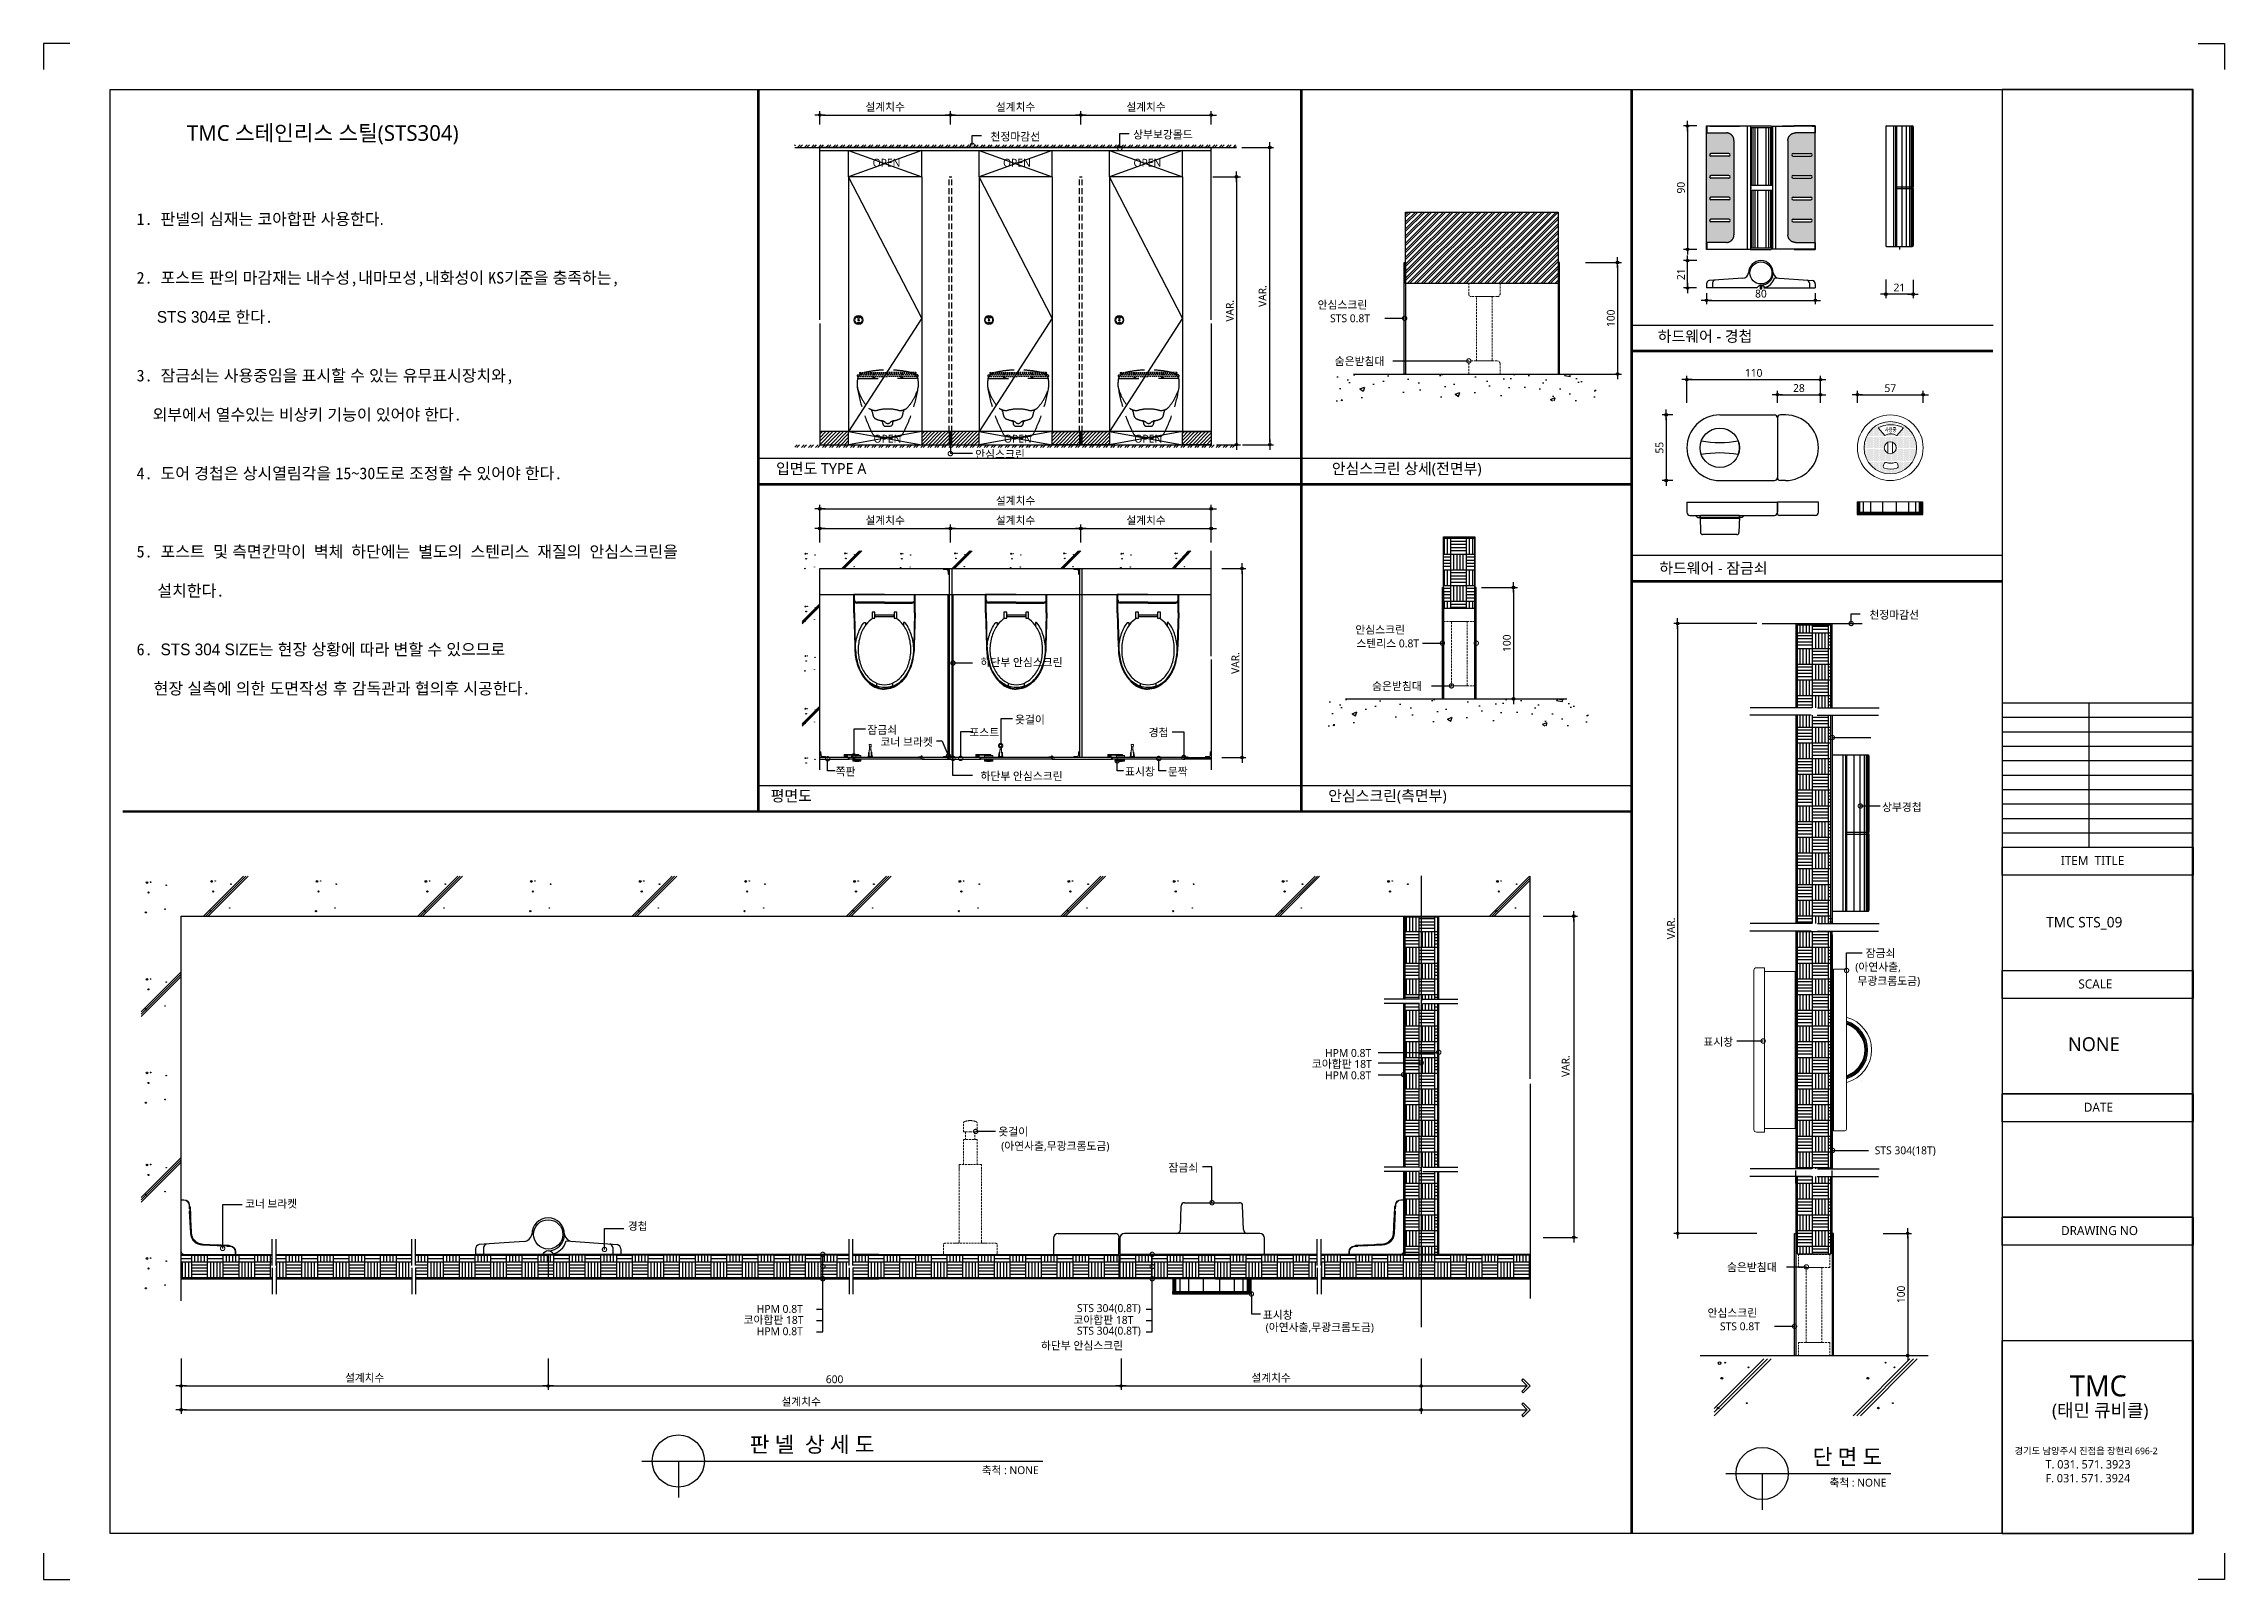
# Model space of a CAD drawing. Extents: x -256 to 8104, y -176 to 5714.
import ezdxf
from ezdxf.enums import TextEntityAlignment as Align

# ---------------------------------------------------------------- set-up
doc = ezdxf.new("R2010")
doc.units = 0
doc.header["$LTSCALE"] = 30
doc.linetypes.add('CEN', pattern=[62, 60, -1, 0, -1])
doc.linetypes.add('HIDDEN', pattern=[0.375, 0.25, -0.125])
doc.layers.get('0').update_dxf_attribs({"linetype": 'CONTINUOUS'})
doc.layers.get('DEFPOINTS').update_dxf_attribs({"linetype": 'CONTINUOUS'})
for name, color, linetype in [('02---제품선', 4, 'CONTINUOUS'), ('0_toilet', 6, 'CONTINUOUS'), ('C', 2, 'CONTINUOUS'), ('curior-0Line', 252, 'CONTINUOUS'), ('DIM', 7, 'CONTINUOUS'), ('HAT', 8, 'CONTINUOUS'), ('HID', 9, 'HIDDEN'), ('jac text', 7, 'CONTINUOUS'), ('TIT', 3, 'CONTINUOUS'), ('경첩', 4, 'CONTINUOUS'), ('문자', 3, 'CONTINUOUS'), ('부자재', 4, 'CONTINUOUS'), ('옷걸이', 4, 'CONTINUOUS'), ('잠금쇠(회전형)', 4, 'CONTINUOUS'), ('중심선', 1, 'CEN'), ('치수', 1, 'CONTINUOUS'), ('판넬', 2, 'CONTINUOUS'), ('해치', 8, 'CONTINUOUS')]:
    doc.layers.add(name, color=color, linetype=linetype)
doc.styles.add('HDW', font='gulim.ttc')
doc.styles.add('돋움', font='malgun.ttf')
doc.dimstyles.new('10', dxfattribs={"dimscale": 10, "dimtxt": 3, "dimasz": 1, "dimexe": 1.5, "dimexo": 2, "dimgap": 1, "dimtad": 1, "dimdec": 0, "dimlunit": 6, "dimtxsty": '돋움', "dimblk": 'DIMDOT', "dimcen": -1, "dimdle": 1.5, "dimclrt": 3, "dimazin": 3, "dimtfac": 1, "dimtdec": 0, "dimtix": 1, "dimtmove": 2, "dimatfit": 3, "dimldrblk": 'DIMDOT', "dimarcsym": 0})
pattern_1 = [(180, (90196.48, -5340.47), (-1e-14, -120.65), [60.325, -60.325]), (180, (90196.48, -5328.4), (-1e-14, -120.65), [60.325, -60.325]), (180, (90196.48, -5316.34), (-1e-14, -120.65), [60.325, -60.325]), (180, (90196.48, -5304.27), (-1e-14, -120.65), [60.325, -60.325]), (90, (90124.09, -5352.53), (-120.65, 7e-15), [60.325, -60.325]), (90, (90112.02, -5352.53), (-120.65, 7e-15), [60.325, -60.325]), (90, (90099.96, -5352.53), (-120.65, 7e-15), [60.325, -60.325]), (90, (90087.89, -5352.53), (-120.65, 7e-15), [60.325, -60.325]), (90, (90184.41, -5292.21), (-120.65, 7e-15), [60.325, -60.325]), (90, (90172.35, -5292.21), (-120.65, 7e-15), [60.325, -60.325]), (90, (90160.28, -5292.21), (-120.65, 7e-15), [60.325, -60.325]), (90, (90148.22, -5292.21), (-120.65, 7e-15), [60.325, -60.325]), (180, (90136.15, -5243.95), (-1e-14, -120.65), [60.325, -60.325]), (180, (90136.15, -5256.01), (-1e-14, -120.65), [60.325, -60.325]), (180, (90136.15, -5268.08), (-1e-14, -120.65), [60.325, -60.325]), (180, (90136.15, -5280.14), (-1e-14, -120.65), [60.325, -60.325]), (180, (90196.48, -5292.21), (-1e-14, -120.65), []), (90, (90136.15, -5352.53), (-120.65, 7e-15), []), (180, (90196.48, -5352.53), (-1e-14, -120.65), []), (270, (90196.48, -5231.88), (120.65, -2e-14), [])]

# ---------------------------------------------------------------- blocks, each defined once
blk = doc.blocks.new('DIMDOT')
at = {"linetype": 'Continuous'}
blk.add_line((-2, 0), (2, 0), dxfattribs=at)
for radius in [0.5, 0.25]:
    blk.add_circle((0, 0), radius, dxfattribs=at)
blk = doc.blocks.new('*D233')
at = {"layer": 'DEFPOINTS', "color": 0}
for p in [(101617.5, 263.4), (101117.5, 207.1), (101617.5, 207.1)]:
    blk.add_point(p, dxfattribs=at)
at = {"layer": 'DIM', "color": 0, "lineweight": -2, "ltscale": 10}
for p, q in [((101117.5, 227.1), (101117.5, 278.4)), ((101127.5, 263.4), (101607.5, 263.4)), ((101617.5, 227.1), (101617.5, 278.4))]:
    blk.add_line(p, q, dxfattribs=at)
at = {"layer": 'DIM', "color": 0, "lineweight": -2, "xscale": 10, "yscale": 10, "zscale": 10, "rotation": 180}
blk.add_blockref('DIMDOT', (101117.5, 263.4), dxfattribs=at)
at = {"layer": 'DIM', "color": 0, "lineweight": -2, "xscale": 10, "yscale": 10, "zscale": 10}
blk.add_blockref('DIMDOT', (101617.5, 263.4), dxfattribs=at)
at = {"layer": 'DIM', "color": 3, "insert": (101367.5, 293), "char_height": 30, "attachment_point": 5, "style": '돋움'}
blk.add_mtext('설계치수', dxfattribs=at)
blk = doc.blocks.new('*D234')
at = {"layer": 'DEFPOINTS', "color": 0}
for p in [(102117.5, 263.4), (101617.5, 207.1), (102117.5, 207.1)]:
    blk.add_point(p, dxfattribs=at)
at = {"layer": 'DIM', "color": 0, "lineweight": -2, "ltscale": 10}
for p, q in [((101617.5, 227.1), (101617.5, 278.4)), ((101627.5, 263.4), (102107.5, 263.4)), ((102117.5, 227.1), (102117.5, 278.4))]:
    blk.add_line(p, q, dxfattribs=at)
at = {"layer": 'DIM', "color": 0, "lineweight": -2, "xscale": 10, "yscale": 10, "zscale": 10, "rotation": 180}
blk.add_blockref('DIMDOT', (101617.5, 263.4), dxfattribs=at)
at = {"layer": 'DIM', "color": 0, "lineweight": -2, "xscale": 10, "yscale": 10, "zscale": 10}
blk.add_blockref('DIMDOT', (102117.5, 263.4), dxfattribs=at)
at = {"layer": 'DIM', "color": 3, "insert": (101867.5, 293), "char_height": 30, "attachment_point": 5, "style": '돋움'}
blk.add_mtext('설계치수', dxfattribs=at)
blk = doc.blocks.new('*D235')
at = {"layer": 'DEFPOINTS', "color": 0}
for p in [(102617.5, 263.4), (102117.5, 207.1), (102617.5, 207.1)]:
    blk.add_point(p, dxfattribs=at)
at = {"layer": 'DIM', "color": 0, "lineweight": -2, "ltscale": 10}
for p, q in [((102117.5, 227.1), (102117.5, 278.4)), ((102127.5, 263.4), (102607.5, 263.4)), ((102617.5, 227.1), (102617.5, 278.4))]:
    blk.add_line(p, q, dxfattribs=at)
at = {"layer": 'DIM', "color": 0, "lineweight": -2, "xscale": 10, "yscale": 10, "zscale": 10, "rotation": 180}
blk.add_blockref('DIMDOT', (102117.5, 263.4), dxfattribs=at)
at = {"layer": 'DIM', "color": 0, "lineweight": -2, "xscale": 10, "yscale": 10, "zscale": 10}
blk.add_blockref('DIMDOT', (102617.5, 263.4), dxfattribs=at)
at = {"layer": 'DIM', "color": 3, "insert": (102367.5, 293), "char_height": 30, "attachment_point": 5, "style": '돋움'}
blk.add_mtext('설계치수', dxfattribs=at)
blk = doc.blocks.new('*D236')
at = {"layer": 'DEFPOINTS', "color": 0}
for p in [(102604.1, 26.6), (102617.5, -1000.8), (102714.4, -1000.8)]:
    blk.add_point(p, dxfattribs=at)
at = {"layer": 'DIM', "color": 0, "lineweight": -2, "ltscale": 10}
for p, q in [((102624.1, 26.6), (102729.4, 26.6)), ((102714.4, 16.6), (102714.4, -990.8)), ((102637.5, -1000.8), (102729.4, -1000.8))]:
    blk.add_line(p, q, dxfattribs=at)
at = {"layer": 'DIM', "color": 0, "lineweight": -2, "xscale": 10, "yscale": 10, "zscale": 10}
for p, rotation in [((102714.4, 26.6), 90), ((102714.4, -1000.8), 270)]:
    blk.add_blockref('DIMDOT', p, dxfattribs=dict(at, rotation=rotation))
at = {"layer": 'DIM', "color": 3, "insert": (102689.2, -487.1), "char_height": 30, "attachment_point": 5, "rotation": 90, "style": '돋움'}
blk.add_mtext('VAR.', dxfattribs=at)
blk = doc.blocks.new('*D237')
at = {"layer": 'DEFPOINTS', "color": 0}
for p in [(102638.6, -1475.7), (102638.6, -2200.7), (102735.5, -2200.7)]:
    blk.add_point(p, dxfattribs=at)
at = {"layer": 'DIM', "color": 0, "lineweight": -2, "ltscale": 10}
for p, q in [((102658.6, -1475.7), (102750.5, -1475.7)), ((102735.5, -1485.7), (102735.5, -2190.7)), ((102658.6, -2200.7), (102750.5, -2200.7))]:
    blk.add_line(p, q, dxfattribs=at)
at = {"layer": 'DIM', "color": 0, "lineweight": -2, "xscale": 10, "yscale": 10, "zscale": 10}
for p, rotation in [((102735.5, -1475.7), 90), ((102735.5, -2200.7), 270)]:
    blk.add_blockref('DIMDOT', p, dxfattribs=dict(at, rotation=rotation))
at = {"layer": 'DIM', "color": 3, "insert": (102710.2, -1838.2), "char_height": 30, "attachment_point": 5, "rotation": 90, "style": '돋움'}
blk.add_mtext('VAR.', dxfattribs=at)
blk = doc.blocks.new('_DOTSMALL')
at = {"color": 0, "linetype": 'ByBlock', "const_width": 0.5}
blk.add_lwpolyline([(-0.0625, 0, 1), (0.0625, 0, 1)], format="xyb", close=True, dxfattribs=at)
blk = doc.blocks.new('A$C63EC304E')
at = {"layer": '치수', "color": 1, "xscale": 2.5, "yscale": 2.5, "zscale": 2.5, "rotation": 234.3098741996962}
blk.add_blockref('_DOTSMALL', (0.31, 0.31), dxfattribs=at)
blk = doc.blocks.new('A$C2BC9653E')
at = {"layer": '치수', "xscale": 0.3333333333333333, "yscale": 0.3333333333333333, "zscale": 0.3333333333333333}
blk.add_blockref('A$C63EC304E', (0, 0), dxfattribs=at)
blk = doc.blocks.new('A$C7FC71301')
at = {"layer": '치수', "rotation": 180}
blk.add_blockref('A$C2BC9653E', (0.21, 0.21), dxfattribs=at)
blk = doc.blocks.new('A$C4A20372B')
at = {"layer": '치수'}
blk.add_blockref('A$C7FC71301', (0, 0), dxfattribs=at)
blk = doc.blocks.new('A$C566469F5')
at = {"layer": '치수'}
blk.add_blockref('A$C4A20372B', (0, 0), dxfattribs=at)
blk = doc.blocks.new('A$C7E317CD4')
at = {"layer": '해치', "xscale": 2, "yscale": 2, "zscale": 2}
blk.add_blockref('A$C566469F5', (0, 0), dxfattribs=at)
blk = doc.blocks.new('A$C601D7F27')
at = {"layer": '치수'}
blk.add_blockref('A$C7E317CD4', (0, 0), dxfattribs=at)
blk = doc.blocks.new('A$C38802C08')
at = {"layer": '치수'}
blk.add_blockref('A$C601D7F27', (0, 0), dxfattribs=at)
blk = doc.blocks.new('*D238')
at = {"layer": 'DEFPOINTS', "color": 0}
for p in [(102617.5, -1322.1), (102117.5, -1395.3), (102617.5, -1395.3)]:
    blk.add_point(p, dxfattribs=at)
at = {"layer": 'DIM', "color": 0, "lineweight": -2, "ltscale": 10}
for p, q in [((102117.5, -1375.3), (102117.5, -1307.1)), ((102127.5, -1322.1), (102607.5, -1322.1)), ((102617.5, -1375.3), (102617.5, -1307.1))]:
    blk.add_line(p, q, dxfattribs=at)
at = {"layer": 'DIM', "color": 0, "lineweight": -2, "xscale": 10, "yscale": 10, "zscale": 10, "rotation": 180}
blk.add_blockref('DIMDOT', (102117.5, -1322.1), dxfattribs=at)
at = {"layer": 'DIM', "color": 0, "lineweight": -2, "xscale": 10, "yscale": 10, "zscale": 10}
blk.add_blockref('DIMDOT', (102617.5, -1322.1), dxfattribs=at)
at = {"layer": 'DIM', "color": 3, "insert": (102367.5, -1292.5), "char_height": 30, "attachment_point": 5, "style": '돋움'}
blk.add_mtext('설계치수', dxfattribs=at)
blk = doc.blocks.new('*D239')
at = {"layer": 'DEFPOINTS', "color": 0}
for p in [(102617.5, -1246.8), (101117.5, -1395.3), (102617.5, -1395.3)]:
    blk.add_point(p, dxfattribs=at)
at = {"layer": 'DIM', "color": 0, "lineweight": -2, "ltscale": 10}
for p, q in [((101117.5, -1375.3), (101117.5, -1231.8)), ((101127.5, -1246.8), (102607.5, -1246.8)), ((102617.5, -1375.3), (102617.5, -1231.8))]:
    blk.add_line(p, q, dxfattribs=at)
at = {"layer": 'DIM', "color": 0, "lineweight": -2, "xscale": 10, "yscale": 10, "zscale": 10, "rotation": 180}
blk.add_blockref('DIMDOT', (101117.5, -1246.8), dxfattribs=at)
at = {"layer": 'DIM', "color": 0, "lineweight": -2, "xscale": 10, "yscale": 10, "zscale": 10}
blk.add_blockref('DIMDOT', (102617.5, -1246.8), dxfattribs=at)
at = {"layer": 'DIM', "color": 3, "insert": (101867.5, -1217.2), "char_height": 30, "attachment_point": 5, "style": '돋움'}
blk.add_mtext('설계치수', dxfattribs=at)
blk = doc.blocks.new('*D240')
at = {"layer": 'DEFPOINTS', "color": 0}
for p in [(102117.5, -1322.1), (101617.5, -1395.3), (102117.5, -1395.3)]:
    blk.add_point(p, dxfattribs=at)
at = {"layer": 'DIM', "color": 0, "lineweight": -2, "ltscale": 10}
for p, q in [((101617.5, -1375.3), (101617.5, -1307.1)), ((101627.5, -1322.1), (102107.5, -1322.1)), ((102117.5, -1375.3), (102117.5, -1307.1))]:
    blk.add_line(p, q, dxfattribs=at)
at = {"layer": 'DIM', "color": 0, "lineweight": -2, "xscale": 10, "yscale": 10, "zscale": 10, "rotation": 180}
blk.add_blockref('DIMDOT', (101617.5, -1322.1), dxfattribs=at)
at = {"layer": 'DIM', "color": 0, "lineweight": -2, "xscale": 10, "yscale": 10, "zscale": 10}
blk.add_blockref('DIMDOT', (102117.5, -1322.1), dxfattribs=at)
at = {"layer": 'DIM', "color": 3, "insert": (101867.5, -1292.5), "char_height": 30, "attachment_point": 5, "style": '돋움'}
blk.add_mtext('설계치수', dxfattribs=at)
blk = doc.blocks.new('*D241')
at = {"layer": 'DEFPOINTS', "color": 0}
for p in [(101617.5, -1322.1), (101117.5, -1395.3), (101617.5, -1395.3)]:
    blk.add_point(p, dxfattribs=at)
at = {"layer": 'DIM', "color": 0, "lineweight": -2, "ltscale": 10}
for p, q in [((101117.5, -1375.3), (101117.5, -1307.1)), ((101127.5, -1322.1), (101607.5, -1322.1)), ((101617.5, -1375.3), (101617.5, -1307.1))]:
    blk.add_line(p, q, dxfattribs=at)
at = {"layer": 'DIM', "color": 0, "lineweight": -2, "xscale": 10, "yscale": 10, "zscale": 10, "rotation": 180}
blk.add_blockref('DIMDOT', (101117.5, -1322.1), dxfattribs=at)
at = {"layer": 'DIM', "color": 0, "lineweight": -2, "xscale": 10, "yscale": 10, "zscale": 10}
blk.add_blockref('DIMDOT', (101617.5, -1322.1), dxfattribs=at)
at = {"layer": 'DIM', "color": 3, "insert": (101367.5, -1292.5), "char_height": 30, "attachment_point": 5, "style": '돋움'}
blk.add_mtext('설계치수', dxfattribs=at)
blk = doc.blocks.new('*D242')
at = {"layer": 'DEFPOINTS', "color": 0}
for p in [(104953, -751.2), (104441, -859.9), (104953, -859.9)]:
    blk.add_point(p, dxfattribs=at)
at = {"layer": 'DIM', "color": 0, "lineweight": -2, "ltscale": 10}
for p, q in [((104441, -839.9), (104441, -736.2)), ((104451, -751.2), (104943, -751.2)), ((104953, -839.9), (104953, -736.2))]:
    blk.add_line(p, q, dxfattribs=at)
at = {"layer": 'DIM', "color": 0, "lineweight": -2, "xscale": 10, "yscale": 10, "zscale": 10, "rotation": 180}
blk.add_blockref('DIMDOT', (104441, -751.2), dxfattribs=at)
at = {"layer": 'DIM', "color": 0, "lineweight": -2, "xscale": 10, "yscale": 10, "zscale": 10}
blk.add_blockref('DIMDOT', (104953, -751.2), dxfattribs=at)
at = {"layer": 'DIM', "color": 3, "insert": (104697, -725.7), "char_height": 30, "attachment_point": 5, "style": '돋움'}
blk.add_mtext('110', dxfattribs=at)
blk = doc.blocks.new('*D243')
at = {"layer": 'DEFPOINTS', "color": 0}
for p in [(104953, -809.2), (104788, -859.9), (104953, -859.9)]:
    blk.add_point(p, dxfattribs=at)
at = {"layer": 'DIM', "color": 0, "lineweight": -2, "ltscale": 10}
for p, q in [((104788, -839.9), (104788, -794.2)), ((104798, -809.2), (104943, -809.2)), ((104953, -839.9), (104953, -794.2))]:
    blk.add_line(p, q, dxfattribs=at)
at = {"layer": 'DIM', "color": 0, "lineweight": -2, "xscale": 10, "yscale": 10, "zscale": 10, "rotation": 180}
blk.add_blockref('DIMDOT', (104788, -809.2), dxfattribs=at)
at = {"layer": 'DIM', "color": 0, "lineweight": -2, "xscale": 10, "yscale": 10, "zscale": 10}
blk.add_blockref('DIMDOT', (104953, -809.2), dxfattribs=at)
at = {"layer": 'DIM', "color": 3, "insert": (104870.5, -783.7), "char_height": 30, "attachment_point": 5, "style": '돋움'}
blk.add_mtext('28', dxfattribs=at)
blk = doc.blocks.new('*D244')
at = {"layer": 'DEFPOINTS', "color": 0}
for p in [(105346.7, -809.2), (105094.7, -859.9), (105346.7, -859.9)]:
    blk.add_point(p, dxfattribs=at)
at = {"layer": 'DIM', "color": 0, "lineweight": -2, "ltscale": 10}
for p, q in [((105094.7, -839.9), (105094.7, -794.2)), ((105104.7, -809.2), (105336.7, -809.2)), ((105346.7, -839.9), (105346.7, -794.2))]:
    blk.add_line(p, q, dxfattribs=at)
at = {"layer": 'DIM', "color": 0, "lineweight": -2, "xscale": 10, "yscale": 10, "zscale": 10, "rotation": 180}
blk.add_blockref('DIMDOT', (105094.7, -809.2), dxfattribs=at)
at = {"layer": 'DIM', "color": 0, "lineweight": -2, "xscale": 10, "yscale": 10, "zscale": 10}
blk.add_blockref('DIMDOT', (105346.7, -809.2), dxfattribs=at)
at = {"layer": 'DIM', "color": 3, "insert": (105220.7, -784), "char_height": 30, "attachment_point": 5, "style": '돋움'}
blk.add_mtext('57', dxfattribs=at)
blk = doc.blocks.new('*D245')
at = {"layer": 'DEFPOINTS', "color": 0}
for p in [(104498.7, 221.5), (104443.6, -251.6), (104498.7, -251.6)]:
    blk.add_point(p, dxfattribs=at)
at = {"layer": 'DIM', "color": 0, "lineweight": -2, "ltscale": 10}
for p, q in [((104478.7, 221.5), (104428.6, 221.5)), ((104443.6, 211.5), (104443.6, -241.6)), ((104478.7, -251.6), (104428.6, -251.6))]:
    blk.add_line(p, q, dxfattribs=at)
at = {"layer": 'DIM', "color": 0, "lineweight": -2, "xscale": 10, "yscale": 10, "zscale": 10}
for p, rotation in [((104443.6, 221.5), 90), ((104443.6, -251.6), 270)]:
    blk.add_blockref('DIMDOT', p, dxfattribs=dict(at, rotation=rotation))
at = {"layer": 'DIM', "color": 3, "insert": (104418.1, -15.1), "char_height": 30, "attachment_point": 5, "rotation": 90, "style": '돋움'}
blk.add_mtext('90', dxfattribs=at)
blk = doc.blocks.new('*D246')
at = {"layer": 'DEFPOINTS', "color": 0}
for p in [(104516.2, -399.8), (104933.3, -399.8), (104933.3, -447.2)]:
    blk.add_point(p, dxfattribs=at)
at = {"layer": 'DIM', "color": 0, "lineweight": -2, "ltscale": 10}
for p, q in [((104516.2, -419.8), (104516.2, -462.2)), ((104526.2, -447.2), (104923.3, -447.2)), ((104933.3, -419.8), (104933.3, -462.2))]:
    blk.add_line(p, q, dxfattribs=at)
at = {"layer": 'DIM', "color": 0, "lineweight": -2, "xscale": 10, "yscale": 10, "zscale": 10, "rotation": 180}
blk.add_blockref('DIMDOT', (104516.2, -447.2), dxfattribs=at)
at = {"layer": 'DIM', "color": 0, "lineweight": -2, "xscale": 10, "yscale": 10, "zscale": 10}
blk.add_blockref('DIMDOT', (104933.3, -447.2), dxfattribs=at)
at = {"layer": 'DIM', "color": 3, "insert": (104724.8, -421.7), "char_height": 30, "attachment_point": 5, "style": '돋움'}
blk.add_mtext('80', dxfattribs=at)
blk = doc.blocks.new('*D247')
at = {"layer": 'DEFPOINTS', "color": 0}
for p in [(104443.6, -294.8), (104498.7, -294.8), (104497.9, -399.8)]:
    blk.add_point(p, dxfattribs=at)
at = {"layer": 'DIM', "color": 0, "lineweight": -2, "ltscale": 10}
for p, q in [((104478.7, -294.8), (104428.6, -294.8)), ((104443.6, -389.8), (104443.6, -304.8)), ((104477.9, -399.8), (104428.6, -399.8))]:
    blk.add_line(p, q, dxfattribs=at)
at = {"layer": 'DIM', "color": 0, "lineweight": -2, "xscale": 10, "yscale": 10, "zscale": 10}
for p, rotation in [((104443.6, -294.8), 90), ((104443.6, -399.8), 270)]:
    blk.add_blockref('DIMDOT', p, dxfattribs=dict(at, rotation=rotation))
at = {"layer": 'DIM', "color": 3, "insert": (104418.3, -347.3), "char_height": 30, "attachment_point": 5, "rotation": 90, "style": '돋움'}
blk.add_mtext('21', dxfattribs=at)
blk = doc.blocks.new('*D248')
at = {"layer": 'DEFPOINTS', "color": 0}
for p in [(105203.1, -347.7), (105308.1, -348.4), (105203.1, -423.3)]:
    blk.add_point(p, dxfattribs=at)
at = {"layer": 'DIM', "color": 0, "lineweight": -2, "ltscale": 10}
for p, q in [((105203.1, -367.7), (105203.1, -438.3)), ((105308.1, -368.4), (105308.1, -438.3)), ((105298.1, -423.3), (105213.1, -423.3))]:
    blk.add_line(p, q, dxfattribs=at)
at = {"layer": 'DIM', "color": 0, "lineweight": -2, "xscale": 10, "yscale": 10, "zscale": 10, "rotation": 180}
blk.add_blockref('DIMDOT', (105203.1, -423.3), dxfattribs=at)
at = {"layer": 'DIM', "color": 0, "lineweight": -2, "xscale": 10, "yscale": 10, "zscale": 10}
blk.add_blockref('DIMDOT', (105308.1, -423.3), dxfattribs=at)
at = {"layer": 'DIM', "color": 3, "insert": (105255.6, -398), "char_height": 30, "attachment_point": 5, "style": '돋움'}
blk.add_mtext('21', dxfattribs=at)
blk = doc.blocks.new('A$C10E41893')
at = {"layer": '부자재'}
for p, q in [((6, 0), (6, 196)), ((123, 196), (6, 196)), ((123, 192), (6, 192)), ((55, 0), (55, 177)), ((61, 0), (61, 177)), ((6, 0), (6, -196)), ((55, 0), (55, -177)), ((61, 0), (61, -177)), ((123, -192), (6, -192)), ((123, -196), (6, -196))]:
    blk.add_line(p, q, dxfattribs=at)
for points in [[(123, 196, -0.012538), (123, 196), (335, 190, -0.055395), (445, 175, -0.154276), (577, 93, -0.179504), (612, 0, -0.179504)], [(123, 192, -0.012538), (123, 192), (335, 187, -0.055395), (444, 172, -0.154276), (574, 91, -0.179504), (608, 0, -0.179504)], [(157, -72, 0.089162), (200, -119, 0.085733), (270, -155, 0.075373), (359, -168, 0.075373), (447, -155, 0.085733), (517, -119, 0.106084), (567, -62, 0.126931), (583, 0, 0.126931), (567, 62, 0.106084), (517, 119, 0.085733), (447, 155, 0.075373), (359, 168, 0.075373), (270, 155, 0.085733), (200, 119, 0.089162), (157, 72)], [(572, 51), (589, 51), (589, 60, 0.021185), (583, 71, 0.106084), (528, 134, 0.085733), (453, 172, 0.075373), (359, 187, 0.075373), (265, 172, 0.085733), (189, 134, 0.007337), (184, 130), (184, 122), (205, 122)], [(123, -196, 0.012538), (123, -196), (335, -190, 0.055395), (445, -175, 0.154276), (577, -93, 0.179504), (612, 0, 0.179504)], [(123, -192, 0.012538), (123, -192), (335, -187, 0.055395), (444, -172, 0.154276), (574, -91, 0.179504), (608, 0, 0.179504)], [(589, -51, 0.090214), (598, 0, 0.090214), (589, 51, 0.106084)], [(572, -51), (589, -51), (589, -60, -0.021185), (583, -71, -0.106084), (528, -134, -0.085733), (453, -172, -0.075373), (359, -187, -0.075373), (265, -172, -0.085733), (189, -134, -0.007337), (184, -130), (184, -122), (205, -122)]]:
    blk.add_lwpolyline(points, format="xyb", dxfattribs=at)
blk.add_lwpolyline([(138, -61), (119, -61), (119, -79), (157, -79), (157, -61), (138, -61), (147, -61), (147, 61), (138, 61), (157, 61), (157, 79), (119, 79), (119, 61), (138, 61), (138, -61), (119, -61)], dxfattribs=at)
for centre, start, end in [((40, 177), 0, 90), ((46, 177), 0, 90), ((40, -177), 270, 0), ((46, -177), 270, 0)]:
    blk.add_arc(centre, 15, start, end, dxfattribs=at)
blk = doc.blocks.new('A$C460A2A32')
at = {"color": 0}
for p, q in [((3, 20), (0, 16)), ((3, 20), (9, 20)), ((4, 10), (162, 10)), ((9, 20), (162, 20)), ((13, 32), (11, 30)), ((13, 32), (162, 32)), ((13, 27), (162, 27)), ((312, 32), (162, 32)), ((312, 27), (162, 27)), ((316, 20), (162, 20)), ((321, 10), (162, 10)), ((312, 32), (313, 30)), ((322, 20), (316, 20)), ((322, 20), (324, 16))]:
    blk.add_line(p, q, dxfattribs=at)
for centre, radius, start, end in [((4, 14), 4, 150.0107, 270), ((13, 29), 2, 135, 270), ((109, 28), 26, 182.6717, 198.4118), ((109, 10), 26, 180, 202.6199), ((107, 28), 23, 183.0205, 200.9186), ((107, 10), 23, 180, 205.7715), ((69, 10), 23, 334.2285, 0), ((69, 28), 23, 339.0814, 356.9795), ((67, 10), 26, 337.3801, 0), ((67, 28), 26, 341.5882, 357.3283), ((257, 10), 26, 180, 202.6199), ((257, 28), 26, 182.6717, 198.4118), ((256, 28), 23, 183.0205, 200.9186), ((256, 10), 23, 180, 205.7715), ((217, 10), 23, 334.2285, 0), ((217, 28), 23, 339.0814, 356.9795), ((216, 28), 26, 341.5882, 357.3283), ((216, 10), 26, 337.3801, 0), ((312, 29), 2, 270, 45), ((321, 14), 4, 270, 29.9893)]:
    blk.add_arc(centre, radius, start, end, dxfattribs=at)
blk = doc.blocks.new('*D249')
at = {"layer": 'DEFPOINTS', "color": 0}
for p in [(104406.7, -886.4), (104361, -1138.4), (104406.7, -1138.4)]:
    blk.add_point(p, dxfattribs=at)
at = {"layer": 'DIM', "color": 0, "lineweight": -2, "ltscale": 10}
for p, q in [((104386.7, -886.4), (104346, -886.4)), ((104361, -896.4), (104361, -1128.4)), ((104386.7, -1138.4), (104346, -1138.4))]:
    blk.add_line(p, q, dxfattribs=at)
at = {"layer": 'DIM', "color": 0, "lineweight": -2, "xscale": 10, "yscale": 10, "zscale": 10}
for p, rotation in [((104361, -886.4), 90), ((104361, -1138.4), 270)]:
    blk.add_blockref('DIMDOT', p, dxfattribs=dict(at, rotation=rotation))
at = {"layer": 'DIM', "color": 3, "insert": (104335.8, -1012.4), "char_height": 30, "attachment_point": 5, "rotation": 90, "style": '돋움'}
blk.add_mtext('55', dxfattribs=at)
blk = doc.blocks.new('*D250')
at = {"layer": 'DEFPOINTS', "color": 0}
for p in [(104729.6, -1686.4), (104405.6, -4025.4), (104729.6, -4025.4)]:
    blk.add_point(p, dxfattribs=at)
at = {"layer": 'DIM', "color": 0, "lineweight": -2, "ltscale": 10}
for p, q in [((104709.6, -1686.4), (104390.6, -1686.4)), ((104405.6, -1696.4), (104405.6, -4015.4)), ((104709.6, -4025.4), (104390.6, -4025.4))]:
    blk.add_line(p, q, dxfattribs=at)
at = {"layer": 'DIM', "color": 0, "lineweight": -2, "xscale": 10, "yscale": 10, "zscale": 10}
for p, rotation in [((104405.6, -1686.4), 90), ((104405.6, -4025.4), 270)]:
    blk.add_blockref('DIMDOT', p, dxfattribs=dict(at, rotation=rotation))
at = {"layer": 'DIM', "color": 3, "insert": (104380.3, -2855.9), "char_height": 30, "attachment_point": 5, "rotation": 90, "style": '돋움'}
blk.add_mtext('VAR.', dxfattribs=at)
blk = doc.blocks.new('A$C13EB2441')
for p, q in [((0.84, 7.37), (0.84, 14.11)), ((0.84, 6.74), (0.84, 0))]:
    blk.add_line(p, q)
blk = doc.blocks.new('*D251')
at = {"layer": 'DEFPOINTS', "color": 0}
for p in [(105173.1, -4025.4), (105173.1, -4493.7), (105287.4, -4493.7)]:
    blk.add_point(p, dxfattribs=at)
at = {"layer": 'DIM', "color": 0, "lineweight": -2, "ltscale": 10}
for p, q in [((105193.1, -4025.4), (105302.4, -4025.4)), ((105287.4, -4035.4), (105287.4, -4483.7)), ((105193.1, -4493.7), (105302.4, -4493.7))]:
    blk.add_line(p, q, dxfattribs=at)
at = {"layer": 'DIM', "color": 0, "lineweight": -2, "xscale": 10, "yscale": 10, "zscale": 10}
for p, rotation in [((105287.4, -4025.4), 90), ((105287.4, -4493.7), 270)]:
    blk.add_blockref('DIMDOT', p, dxfattribs=dict(at, rotation=rotation))
at = {"layer": 'DIM', "color": 3, "insert": (105261.9, -4259.5), "char_height": 30, "attachment_point": 5, "rotation": 90, "style": '돋움'}
blk.add_mtext('100', dxfattribs=at)
blk = doc.blocks.new('*D252')
at = {"layer": 'DEFPOINTS', "color": 0}
for p in [(103633.5, -1548.3), (103633.5, -1975.8), (103776.4, -1975.8)]:
    blk.add_point(p, dxfattribs=at)
at = {"layer": 'DIM', "color": 0, "lineweight": -2, "ltscale": 10}
for p, q in [((103653.5, -1548.3), (103791.4, -1548.3)), ((103776.4, -1558.3), (103776.4, -1965.8)), ((103653.5, -1975.8), (103791.4, -1975.8))]:
    blk.add_line(p, q, dxfattribs=at)
at = {"layer": 'DIM', "color": 0, "lineweight": -2, "xscale": 10, "yscale": 10, "zscale": 10}
for p, rotation in [((103776.4, -1548.3), 90), ((103776.4, -1975.8), 270)]:
    blk.add_blockref('DIMDOT', p, dxfattribs=dict(at, rotation=rotation))
at = {"layer": 'DIM', "color": 3, "insert": (103750.8, -1762.1), "char_height": 30, "attachment_point": 5, "rotation": 90, "style": '돋움'}
blk.add_mtext('100', dxfattribs=at)
blk = doc.blocks.new('*D253')
at = {"layer": 'DEFPOINTS', "color": 0}
for p in [(102714.4, 139), (102841.8, 139), (102716.9, -1000.8)]:
    blk.add_point(p, dxfattribs=at)
at = {"layer": 'DIM', "color": 0, "lineweight": -2, "ltscale": 10}
for p, q in [((102734.4, 139), (102856.8, 139)), ((102841.8, -990.8), (102841.8, 129)), ((102736.9, -1000.8), (102856.8, -1000.8))]:
    blk.add_line(p, q, dxfattribs=at)
at = {"layer": 'DIM', "color": 0, "lineweight": -2, "xscale": 10, "yscale": 10, "zscale": 10}
for p, rotation in [((102841.8, 139), 90), ((102841.8, -1000.8), 270)]:
    blk.add_blockref('DIMDOT', p, dxfattribs=dict(at, rotation=rotation))
at = {"layer": 'DIM', "color": 3, "insert": (102814.5, -430.9), "char_height": 30, "attachment_point": 5, "rotation": 90, "style": '돋움'}
blk.add_mtext('VAR.', dxfattribs=at)
blk = doc.blocks.new('*D254')
at = {"layer": 'DEFPOINTS', "color": 0}
for p in [(104032.1, -302.2), (104032.1, -729.7), (104175, -729.7)]:
    blk.add_point(p, dxfattribs=at)
at = {"layer": 'DIM', "color": 0, "lineweight": -2, "ltscale": 10}
for p, q in [((104052.1, -302.2), (104190, -302.2)), ((104175, -312.2), (104175, -719.7)), ((104052.1, -729.7), (104190, -729.7))]:
    blk.add_line(p, q, dxfattribs=at)
at = {"layer": 'DIM', "color": 0, "lineweight": -2, "xscale": 10, "yscale": 10, "zscale": 10}
for p, rotation in [((104175, -302.2), 90), ((104175, -729.7), 270)]:
    blk.add_blockref('DIMDOT', p, dxfattribs=dict(at, rotation=rotation))
at = {"layer": 'DIM', "color": 3, "insert": (104149.4, -516), "char_height": 30, "attachment_point": 5, "rotation": 90, "style": '돋움'}
blk.add_mtext('100', dxfattribs=at)
blk = doc.blocks.new('*D255')
at = {"layer": 'DEFPOINTS', "color": 0}
for p in [(98668.6, -4484.9), (100075.7, -4484.9), (100075.7, -4610.7)]:
    blk.add_point(p, dxfattribs=at)
at = {"layer": 'DIM', "color": 0, "lineweight": -2, "ltscale": 10}
for p, q in [((98668.6, -4504.9), (98668.6, -4625.7)), ((100075.7, -4504.9), (100075.7, -4625.7)), ((98678.6, -4610.7), (100065.7, -4610.7))]:
    blk.add_line(p, q, dxfattribs=at)
at = {"layer": 'DIM', "color": 0, "lineweight": -2, "xscale": 10, "yscale": 10, "zscale": 10, "rotation": 180}
blk.add_blockref('DIMDOT', (98668.6, -4610.7), dxfattribs=at)
at = {"layer": 'DIM', "color": 0, "lineweight": -2, "xscale": 10, "yscale": 10, "zscale": 10}
blk.add_blockref('DIMDOT', (100075.7, -4610.7), dxfattribs=at)
at = {"layer": 'DIM', "color": 3, "insert": (99372.2, -4581), "char_height": 30, "attachment_point": 5, "style": '돋움'}
blk.add_mtext('설계치수', dxfattribs=at)
blk = doc.blocks.new('*D256')
at = {"layer": 'DEFPOINTS', "color": 0}
for p in [(98668.6, -4484.9), (103422.6, -4484.9), (103422.6, -4702.1)]:
    blk.add_point(p, dxfattribs=at)
at = {"layer": 'DIM', "color": 0, "lineweight": -2, "ltscale": 10}
for p, q in [((98668.6, -4504.9), (98668.6, -4717.1)), ((103422.6, -4504.9), (103422.6, -4717.1)), ((98678.6, -4702.1), (103412.6, -4702.1))]:
    blk.add_line(p, q, dxfattribs=at)
at = {"layer": 'DIM', "color": 0, "lineweight": -2, "xscale": 10, "yscale": 10, "zscale": 10, "rotation": 180}
blk.add_blockref('DIMDOT', (98668.6, -4702.1), dxfattribs=at)
at = {"layer": 'DIM', "color": 0, "lineweight": -2, "xscale": 10, "yscale": 10, "zscale": 10}
blk.add_blockref('DIMDOT', (103422.6, -4702.1), dxfattribs=at)
at = {"layer": 'DIM', "color": 3, "insert": (101045.6, -4672.5), "char_height": 30, "attachment_point": 5, "style": '돋움'}
blk.add_mtext('설계치수', dxfattribs=at)
blk = doc.blocks.new('*D257')
at = {"layer": 'DEFPOINTS', "color": 0}
for p in [(102271.7, -4484.9), (103422.6, -4484.9), (103422.6, -4610.7)]:
    blk.add_point(p, dxfattribs=at)
at = {"layer": 'DIM', "color": 0, "lineweight": -2, "ltscale": 10}
for p, q in [((102271.7, -4504.9), (102271.7, -4625.7)), ((103422.6, -4504.9), (103422.6, -4625.7)), ((102281.7, -4610.7), (103412.6, -4610.7))]:
    blk.add_line(p, q, dxfattribs=at)
at = {"layer": 'DIM', "color": 0, "lineweight": -2, "xscale": 10, "yscale": 10, "zscale": 10, "rotation": 180}
blk.add_blockref('DIMDOT', (102271.7, -4610.7), dxfattribs=at)
at = {"layer": 'DIM', "color": 0, "lineweight": -2, "xscale": 10, "yscale": 10, "zscale": 10}
blk.add_blockref('DIMDOT', (103422.6, -4610.7), dxfattribs=at)
at = {"layer": 'DIM', "color": 3, "insert": (102847.1, -4581), "char_height": 30, "attachment_point": 5, "style": '돋움'}
blk.add_mtext('설계치수', dxfattribs=at)
blk = doc.blocks.new('*D258')
at = {"layer": 'DEFPOINTS', "color": 0}
for p in [(100075.7, -4484.9), (102271.7, -4484.9), (102271.7, -4610.7)]:
    blk.add_point(p, dxfattribs=at)
at = {"layer": 'DIM', "color": 0, "lineweight": -2, "ltscale": 10}
for p, q in [((100075.7, -4504.9), (100075.7, -4625.7)), ((102271.7, -4504.9), (102271.7, -4625.7)), ((100085.7, -4610.7), (102261.7, -4610.7))]:
    blk.add_line(p, q, dxfattribs=at)
at = {"layer": 'DIM', "color": 0, "lineweight": -2, "xscale": 10, "yscale": 10, "zscale": 10, "rotation": 180}
blk.add_blockref('DIMDOT', (100075.7, -4610.7), dxfattribs=at)
at = {"layer": 'DIM', "color": 0, "lineweight": -2, "xscale": 10, "yscale": 10, "zscale": 10}
blk.add_blockref('DIMDOT', (102271.7, -4610.7), dxfattribs=at)
at = {"layer": 'DIM', "color": 3, "insert": (101173.7, -4585.2), "char_height": 30, "attachment_point": 5, "style": '돋움'}
blk.add_mtext('600', dxfattribs=at)
blk = doc.blocks.new('A$C06B31977')
for p, q in [((1.26, 11.06), (1.26, 21.17)), ((1.26, 10.11), (1.26, 0))]:
    blk.add_line(p, q)
blk = doc.blocks.new('*D259')
at = {"layer": 'DEFPOINTS', "color": 0}
for p in [(103869.4, -2809.3), (103869.4, -4040.7), (104007.2, -4040.7)]:
    blk.add_point(p, dxfattribs=at)
at = {"layer": 'DIM', "color": 0, "lineweight": -2, "ltscale": 10}
for p, q in [((103889.4, -2809.3), (104022.2, -2809.3)), ((104007.2, -2819.3), (104007.2, -4030.7)), ((103889.4, -4040.7), (104022.2, -4040.7))]:
    blk.add_line(p, q, dxfattribs=at)
at = {"layer": 'DIM', "color": 0, "lineweight": -2, "xscale": 10, "yscale": 10, "zscale": 10}
for p, rotation in [((104007.2, -2809.3), 90), ((104007.2, -4040.7), 270)]:
    blk.add_blockref('DIMDOT', p, dxfattribs=dict(at, rotation=rotation))
at = {"layer": 'DIM', "color": 3, "insert": (103976.4, -3384.1), "char_height": 30, "attachment_point": 5, "rotation": 90, "style": '돋움'}
blk.add_mtext('VAR.', dxfattribs=at)
blk = doc.blocks.new('STS_09', base_point=(98397.3, -5176.8))
h = blk.add_hatch()
h.set_pattern_fill('ANSI31', color=3, scale=3, angle=180)
h.set_pattern_definition([(225, (98435.826, -5352.532), (6.735192, -6.735192), [])])
h.paths.add_polyline_path([(101227.5, -950.8), (101117.5, -950.8), (101117.5, -1000.8), (101227.5, -1000.8)])
h.paths.add_polyline_path([(101612.5, -950.8), (101507.5, -950.8), (101507.5, -1000.8), (101612.5, -1000.8)])
h.paths.add_polyline_path([(101727.5, -950.8), (101622.5, -950.8), (101622.5, -1000.8), (101727.5, -1000.8)])
h.paths.add_polyline_path([(102112.5, -950.8), (102007.5, -950.8), (102007.5, -1000.8), (102112.5, -1000.8)])
h.paths.add_polyline_path([(102227.5, -950.8), (102122.5, -950.8), (102122.5, -1000.8), (102227.5, -1000.8)])
h.paths.add_polyline_path([(102617.5, -950.8), (102507.5, -950.8), (102507.5, -1000.8), (102617.5, -1000.8)])
h = blk.add_hatch()
h.set_pattern_fill('ANSI31', color=2, style=0)
h.set_pattern_definition([(45, (98435.8263, -5352.532), (-2.245064, 2.245064), [])])
h.paths.add_polyline_path([(101622.5, -950.8), (101612.5, -950.8), (101612.5, -1000.8), (101622.5, -1000.8)])
h = blk.add_hatch()
h.set_pattern_fill('ANSI31', color=2, style=0)
h.set_pattern_definition([(45, (98935.8263, -5352.532), (-2.245064, 2.245064), [])])
h.paths.add_polyline_path([(102122.5, -950.8), (102112.5, -950.8), (102112.5, -1000.8), (102122.5, -1000.8)])
h = blk.add_hatch()
h.set_pattern_fill('ANSI31', color=2, style=0)
h.set_pattern_definition([(45, (101613.9926, -3512.5427), (-2.245064, 2.245064), [])])
h.paths.add_polyline_path([(103508.5, -1548.3), (103503.5, -1548.3), (103503.5, -1760, -1), (103503.5, -1764.1), (103503.5, -1975.8), (103508.5, -1975.8)])
h.paths.add_polyline_path([(103633.5, -1764.1, -1), (103633.5, -1760), (103633.5, -1548.3), (103628.5, -1548.3), (103628.5, -1975.8), (103633.5, -1975.8)])
at = {"layer": 'HAT'}
h = blk.add_hatch(dxfattribs=at)
h.set_pattern_fill('ANSI32', color=256, scale=2, style=0)
h.set_pattern_definition([(45, (89781.457, -5494.008), (-13.470384, 13.470384), []), (45, (89790.437, -5494.008), (-13.470384, 13.470384), [])])
h.paths.add_polyline_path([(101020.8, 149), (102714.4, 149), (102714.4, 139), (101020.8, 139)])
h = blk.add_hatch(dxfattribs=at)
h.set_pattern_fill('ANSI32', color=256, scale=2, style=0)
h.set_pattern_definition([(45, (90105.73, -5361.366), (-13.470384, 13.470384), []), (45, (90114.71, -5361.366), (-13.470384, 13.470384), [])])
h.paths.add_polyline_path([(103362.7, -108.5), (103948, -108.5), (103948, -383.1), (103362.7, -383.1)])
h = blk.add_hatch(dxfattribs=at)
h.set_pattern_fill('ANSI32', color=256, scale=2, style=0)
h.set_pattern_definition([(45, (89781.457, -5312.028), (-13.470384, 13.470384), []), (45, (89790.437, -5312.028), (-13.470384, 13.470384), [])])
h.paths.add_polyline_path([(101020.8, -1011.3), (102714.4, -1011.3), (102714.4, -1001.3), (101020.8, -1001.3)])
at = {"layer": '해치'}
h = blk.add_hatch(dxfattribs=at)
h.set_pattern_fill('DOTS', color=256, scale=2.628474)
h.set_pattern_definition([(0, (101554.5, 556.5093), (2.086351, 4.172702), [0, -4.172702])])
edge = h.paths.add_edge_path()
edge.add_line((104516.7, -225.1), (104516.8, -225.1))
edge.add_spline(control_points=[(104516.8, -225.1), (104517, -225.1), (104528.6, -225.1)], knot_values=[-0.724312, -0.724312, -0.724312, 0.724312, 0.724312, 0.724312], weights=[1, 0.748956, 1], degree=2, periodic=0)
edge.add_line((104528.6, -225.1), (104592.5, -225.1))
edge.add_spline(control_points=[(104592.5, -225.1), (104621.4, -225.1), (104621.4, -196.2)], knot_values=[-1.570796, -1.570796, -1.570796, 0, 0, 0], weights=[1, 0.707107, 1], degree=2, periodic=0)
edge.add_line((104621.4, -196.2), (104621.4, 166))
edge.add_spline(control_points=[(104621.4, 166), (104621.4, 194.9), (104592.5, 194.9)], knot_values=[0, 0, 0, 1.570796, 1.570796, 1.570796], weights=[1, 0.707107, 1], degree=2, periodic=0)
edge.add_line((104592.5, 194.9), (104528.6, 194.9))
edge.add_spline(control_points=[(104528.6, 194.9), (104517, 194.9), (104516.8, 194.9)], knot_values=[-0.724312, -0.724312, -0.724312, 0.724312, 0.724312, 0.724312], weights=[1, 0.748956, 1], degree=2, periodic=0)
edge.add_line((104516.7, 194.9), (104516.7, -225.1))
h.paths.add_polyline_path([(104601.6, 116.2, -0.414214), (104606.9, 110.9, -0.414214), (104601.6, 105.7), (104533.3, 105.7, -0.414214), (104528, 110.9, -0.414214), (104533.3, 116.2)], flags=16)
h.paths.add_polyline_path([(104601.6, 32.2, -0.414214), (104606.9, 26.9, -0.414214), (104601.6, 21.7), (104533.3, 21.7, -0.414214), (104528, 26.9, -0.414214), (104533.3, 32.2)], flags=16)
h.paths.add_polyline_path([(104601.6, -51.8, -0.414214), (104606.9, -57.1, -0.414214), (104601.6, -62.3), (104533.3, -62.3, -0.414214), (104528, -57.1, -0.414214), (104533.3, -51.8)], flags=16)
h.paths.add_polyline_path([(104601.6, -135.8, -0.414214), (104606.9, -141.1, -0.414214), (104601.6, -146.3), (104533.3, -146.3, -0.414214), (104528, -141.1, -0.414214), (104533.3, -135.8)], flags=16)
h = blk.add_hatch(dxfattribs=at)
h.set_pattern_fill('DOTS', color=256, scale=2.628474)
h.set_pattern_definition([(0, (101079.8828, 556.5093), (2.086351, 4.1727023), [0, -4.1727023])])
edge = h.paths.add_edge_path()
edge.add_spline(control_points=[(104828.2, 166), (104828.2, 194.9), (104857.1, 194.9)], knot_values=[0, 0, 0, 1.570796, 1.570796, 1.570796], weights=[1, 0.707107, 1], degree=2, periodic=0)
edge.add_line((104857.1, 194.9), (104921, 194.9))
edge.add_spline(control_points=[(104921, 194.9), (104932.5, 194.9), (104932.7, 194.9)], knot_values=[-0.724312, -0.724312, -0.724312, 0.724312, 0.724312, 0.724312], weights=[1, 0.748956, 1], degree=2, periodic=0)
edge.add_line((104932.8, 194.9), (104932.8, -225.1))
edge.add_line((104932.8, -225.1), (104932.7, -225.1))
edge.add_spline(control_points=[(104932.7, -225.1), (104932.5, -225.1), (104921, -225.1)], knot_values=[-0.724312, -0.724312, -0.724312, 0.724312, 0.724312, 0.724312], weights=[1, 0.748956, 1], degree=2, periodic=0)
edge.add_line((104921, -225.1), (104857.1, -225.1))
edge.add_spline(control_points=[(104857.1, -225.1), (104828.2, -225.1), (104828.2, -196.2)], knot_values=[-1.570796, -1.570796, -1.570796, 0, 0, 0], weights=[1, 0.707107, 1], degree=2, periodic=0)
edge.add_line((104828.2, -196.2), (104828.2, 166))
h.paths.add_polyline_path([(104847.9, 116.2, 0.414214), (104842.7, 110.9, 0.414214), (104847.9, 105.7), (104916.3, 105.7, 0.414214), (104921.5, 110.9, 0.414214), (104916.3, 116.2)], flags=16)
h.paths.add_polyline_path([(104847.9, 32.2, 0.414214), (104842.7, 26.9, 0.414214), (104847.9, 21.7), (104916.3, 21.7, 0.414214), (104921.5, 26.9, 0.414214), (104916.3, 32.2)], flags=16)
h.paths.add_polyline_path([(104847.9, -51.8, 0.414214), (104842.7, -57.1, 0.414214), (104847.9, -62.3), (104916.3, -62.3, 0.414214), (104921.5, -57.1, 0.414214), (104916.3, -51.8)], flags=16)
h.paths.add_polyline_path([(104847.9, -135.8, 0.414214), (104842.7, -141.1, 0.414214), (104847.9, -146.3), (104916.3, -146.3, 0.414214), (104921.5, -141.1, 0.414214), (104916.3, -135.8)], flags=16)
h = blk.add_hatch(dxfattribs=at)
h.set_pattern_fill('AR-CONC', color=256, style=0)
h.set_pattern_definition([(50, (101643.9, -2266.46), (182.185, -15.939), [19.05, -209.55]), (355, (101643.9, -2266.46), (-35.243, 191.057), [15.24, -167.64]), (100.451, (101659.08, -2267.79), (146.943, 175.117), [16.19, -178.09]), (46.184, (101643.9, -2215.66), (271.079, -42.042), [28.575, -314.325]), (96.636, (101666.5, -2219.16), (237.404, 247.426), [24.285, -267.135]), (351.184, (101643.9, -2215.66), (237.405, 247.425), [22.86, -251.46]), (21, (101669.3, -2228.36), (151.615, -102.2655), [19.05, -209.55]), (326, (101669.3, -2228.36), (61.802, 184.188), [15.24, -167.64]), (71.4514, (101681.93, -2236.88), (213.416, 81.923), [16.19, -178.09]), (37.5, (101643.9, -2266.46), (3.0886, 84.555), [0, -165.608, 0, -170.18, 0, -168.275]), (7.5, (101643.9, -2266.46), (66.8197, 100.1806), [0, -97.028, 0, -161.798, 0, -64.135]), (327.5, (101587.255, -2266.46), (135.5906, -5.7287), [0, -63.5, 0, -198.12, 0, -262.89]), (317.5, (101561.85, -2266.46), (148.129, 25.4265), [0, -82.55, 0, -131.572, 0, -186.69])])
h.paths.add_polyline_path([(104123.5, -832.7), (104123.5, -729.7), (103073.3, -729.7), (103073.3, -832.7)])
h = blk.add_hatch(dxfattribs=at)
h.set_pattern_fill('DOTS', color=256, scale=2.628474)
h.set_pattern_definition([(0, (99526.6946, -4469.768), (2.086351, 4.1727023), [0, -4.1727023])])
h.paths.add_polyline_path([(105321.4, -1012.4, 1), (105120.1, -1012.4, 1)])
h.paths.add_polyline_path([(105197.8, -1012.4, -1), (105243.7, -1012.4, -1)], flags=16)
h.paths.add_polyline_path([(105245.5, -965.1, 0.250537), (105199.6, -965.1), (105173.7, -936.7, -0.258173), (105271.3, -936.7)], flags=16)
h.paths.add_polyline_path([(105248.1, -1073.9), (105251, -1082, -0.437988), (105246.1, -1091.1, -0.127495), (105198.9, -1091.1, -0.437988), (105194, -1082), (105196.9, -1073.9, -0.407197), (105205.6, -1069.5, 0.156299), (105239.4, -1069.5, -0.407197)], flags=16)
h.paths.add_polyline_path([(105195.5, -957.3), (105248.9, -957.3), (105248.9, -929.8), (105195.5, -929.8)], flags=8)
h = blk.add_hatch(dxfattribs=at)
h.set_pattern_fill('WDFLR08', color=256, scale=0.5)
h.set_pattern_definition(pattern_1)
h.paths.add_polyline_path([(103628.5, -1354.5), (103508.5, -1354.5), (103508.5, -1629.2), (103628.5, -1629.2), (103628.5, -1548.3)])
h = blk.add_hatch(dxfattribs=at)
h.set_pattern_fill('WDFLR08', color=256, scale=0.5)
h.set_pattern_definition(pattern_1)
h.paths.add_polyline_path([(104919.9, -2009.4), (104942.1, -2009.4), (104993.4, -2009.4), (104993.4, -1691.4), (104863.4, -1691.4), (104863.4, -2009.4)])
h = blk.add_hatch(dxfattribs=at)
h.set_pattern_fill('AR-CONC', color=256, style=0)
h.set_pattern_definition([(50, (101614, -3512.54), (182.185, -15.939), [19.05, -209.55]), (355, (101614, -3512.54), (-35.243, 191.057), [15.24, -167.64]), (100.451, (101629.17, -3513.87), (146.943, 175.117), [16.19, -178.09]), (46.184, (101614, -3461.74), (271.079, -42.042), [28.575, -314.325]), (96.636, (101636.58, -3465.25), (237.404, 247.426), [24.285, -267.135]), (351.184, (101614, -3461.74), (237.405, 247.425), [22.86, -251.46]), (21, (101639.4, -3474.44), (151.615, -102.2655), [19.05, -209.55]), (326, (101639.4, -3474.44), (61.802, 184.188), [15.24, -167.64]), (71.4514, (101652.03, -3482.96), (213.416, 81.923), [16.19, -178.09]), (37.5, (101613.99, -3512.54), (3.0886, 84.555), [0, -165.608, 0, -170.18, 0, -168.275]), (7.5, (101613.99, -3512.54), (66.8197, 100.1806), [0, -97.028, 0, -161.798, 0, -64.135]), (327.5, (101557.35, -3512.54), (135.5906, -5.7287), [0, -63.5, 0, -198.12, 0, -262.89]), (317.5, (101531.95, -3512.54), (148.129, 25.4265), [0, -82.55, 0, -131.572, 0, -186.69])])
h.paths.add_polyline_path([(104093.6, -2078.8), (104093.6, -1975.8), (103043.4, -1975.8), (103043.4, -2078.8)])
h = blk.add_hatch(dxfattribs=at)
h.set_pattern_fill('WDFLR08', color=256, scale=0.5)
h.set_pattern_definition(pattern_1)
edge = h.paths.add_edge_path()
edge.add_line((104993.4, -2087.2), (104934, -2087.2))
edge.add_arc((104931.9, -2087.2), 2.08, -54.30987, 0, ccw=False)
edge.add_arc((104931.9, -2087.2), 2.08, 125.69013, 305.69013, ccw=False)
edge.add_arc((104931.9, -2087.2), 2.08, 0, 125.69013, ccw=False)
edge.add_line((104934, -2087.2), (104993.4, -2087.2))
edge.add_line((104993.4, -2087.2), (104993.4, -2038.4))
edge.add_line((104993.4, -2038.4), (104983.2, -2038.4))
edge.add_spline(control_points=[(104980.4, -2046.2), (104981.3, -2043.6), (104982.2, -2041), (104983.2, -2038.4)], knot_values=[0, 0, 0, 0, 0.152076, 0.152076, 0.152076, 0.152076], degree=3, periodic=0)
edge.add_line((104983.2, -2038.4), (104928.4, -2038.4))
edge.add_line((104928.4, -2038.4), (104928.4, -2836.9))
edge.add_line((104928.4, -2836.9), (104985.2, -2836.9))
edge.add_spline(control_points=[(104985.2, -2836.9), (104988.3, -2828.2), (104991.3, -2820.4), (104993.4, -2816.6)], knot_values=[0.152076, 0.152076, 0.152076, 0.152076, 0.673721, 0.673721, 0.673721, 0.673721], degree=3, periodic=0)
edge.add_spline(control_points=[(104995.9, -2836.9), (104996.4, -2826.9), (104997.5, -2811.6), (104994.5, -2814.6), (104993.4, -2816.6)], knot_values=[0.673721, 0.673721, 0.673721, 0.673721, 1.332503, 1.60798, 1.60798, 1.60798, 1.60798], degree=3, periodic=0)
edge.add_line((104993.4, -2816.6), (104993.4, -2087.2))
h.paths.add_polyline_path([(104928.4, -2038.4), (104863.4, -2038.4), (104863.4, -2836.9), (104928.4, -2836.9)])
h = blk.add_hatch(dxfattribs=at)
h.set_pattern_fill('WDFLR08', color=256, scale=0.5)
h.set_pattern_definition(pattern_1)
edge = h.paths.add_edge_path()
edge.add_line((103422.6, -2812.6), (103360.1, -2812.6))
edge.add_line((103360.1, -2812.6), (103359.2, -2813.5))
edge.add_line((103359.2, -2813.5), (103359.2, -2913.9))
edge.add_line((103359.2, -2913.9), (103402.1, -2913.9))
edge.add_line((103402.1, -2913.9), (103402.1, -2955.5))
edge.add_line((103402.1, -2955.5), (103359.2, -2955.5))
edge.add_line((103359.2, -2955.5), (103359.2, -3127.2))
edge.add_line((103359.2, -3127.2), (103415.8, -3127.2))
edge.add_spline(control_points=[(103415.8, -3127.2), (103418.6, -3119.5), (103424.6, -3104.2), (103420.7, -3135.1), (103422.3, -3137.5), (103422.6, -3137.6)], knot_values=[0.456227, 0.456227, 0.456227, 0.456227, 2.847595, 6.178025, 6.737145, 6.737145, 6.737145, 6.737145], degree=3, periodic=0)
edge.add_spline(control_points=[(103422.3, -3137.4), (103422.4, -3134.4), (103422.4, -3131.6), (103421.8, -3131.3), (103421.7, -3131.3)], knot_values=[0.891967, 0.891967, 0.891967, 0.891967, 1.280656, 1.337888, 1.337888, 1.337888, 1.337888], degree=3, periodic=0)
edge.add_line((103422.6, -3137.6), (103422.6, -2812.6))
edge = h.paths.add_edge_path()
edge.add_line((103485.9, -2812.6), (103422.6, -2812.6))
edge.add_line((103422.6, -2812.6), (103422.6, -3137.6))
edge.add_spline(control_points=[(103422.6, -3137.6), (103423.7, -3137.8), (103425.9, -3133.5), (103428.6, -3127.2)], knot_values=[6.737145, 6.737145, 6.737145, 6.737145, 8.913909, 8.913909, 8.913909, 8.913909], degree=3, periodic=0)
edge.add_spline(control_points=[(103428.6, -3127.2), (103430.7, -3122.3), (103433, -3116.4), (103435.3, -3110.4)], knot_values=[8.913909, 8.913909, 8.913909, 8.913909, 10.573873, 10.573873, 10.573873, 10.573873], degree=3, periodic=0)
edge.add_line((103428.6, -3127.2), (103485.9, -3127.2))
edge.add_line((103485.9, -3127.2), (103485.9, -2955.5))
edge.add_line((103485.9, -2955.5), (103443, -2955.5))
edge.add_line((103443, -2955.5), (103443, -2913.9))
edge.add_line((103443, -2913.9), (103485.9, -2913.9))
edge.add_line((103485.9, -2913.9), (103485.9, -2812.6))
h.paths.add_polyline_path([(103485.9, -2913.9), (103443, -2913.9), (103443, -2955.5), (103485.9, -2955.5)], flags=16)
h.paths.add_polyline_path([(103402.1, -2913.9), (103359.2, -2913.9), (103359.2, -2955.5), (103402.1, -2955.5)], flags=16)
h = blk.add_hatch(dxfattribs=at)
h.set_pattern_fill('WDFLR08', color=256, scale=0.5)
h.set_pattern_definition(pattern_1)
h.paths.add_polyline_path([(104928.4, -3322.5), (104863.4, -3322.5), (104863.4, -3778), (104928.4, -3778), (104928.4, -3668.5, -0.567825), (104928.4, -3665)])
h.paths.add_polyline_path([(104993.4, -3322.5), (104928.4, -3322.5), (104928.4, -3665, -0.582142), (104931.6, -3666.8), (104993.4, -3666.8)])
edge = h.paths.add_edge_path()
edge.add_line((104993.4, -3666.8), (104931.6, -3666.8))
edge.add_arc((104929.5, -3666.8), 2.08, -54.30987, 0, ccw=False)
edge.add_arc((104929.5, -3666.8), 2.08, 239.17799, 305.69013, ccw=False)
edge.add_line((104928.4, -3668.5), (104928.4, -3778))
edge.add_line((104928.4, -3778), (104985.2, -3778))
edge.add_spline(control_points=[(104985.2, -3778), (104988.3, -3769.3), (104991.3, -3761.4), (104993.4, -3757.6)], knot_values=[0.152076, 0.152076, 0.152076, 0.152076, 0.673721, 0.673721, 0.673721, 0.673721], degree=3, periodic=0)
edge.add_line((104993.4, -3757.6), (104993.4, -3666.8))
h.paths.add_polyline_path([(104928.4, -2866), (104863.4, -2866), (104863.4, -3322.5), (104928.4, -3322.5)])
edge = h.paths.add_edge_path()
edge.add_line((104993.4, -2866), (104983.2, -2866))
edge.add_spline(control_points=[(104980.4, -2873.8), (104981.3, -2871.1), (104982.2, -2868.5), (104983.2, -2866)], knot_values=[0, 0, 0, 0, 0.152076, 0.152076, 0.152076, 0.152076], degree=3, periodic=0)
edge.add_line((104983.2, -2866), (104928.4, -2866))
edge.add_line((104928.4, -2866), (104928.4, -3322.5))
edge.add_line((104928.4, -3322.5), (104993.4, -3322.5))
edge.add_line((104993.4, -3322.5), (104993.4, -2866))
h = blk.add_hatch(dxfattribs=at)
h.set_pattern_fill('WDFLR08', color=256, scale=0.5)
h.set_pattern_definition(pattern_1)
h.paths.add_polyline_path([(103485.9, -3144.3), (103359.2, -3144.3), (103359.2, -3771), (103485.9, -3771)])
h = blk.add_hatch(dxfattribs=at)
h.set_pattern_fill('WDFLR08', color=256, scale=0.5)
h.set_pattern_definition(pattern_1)
edge = h.paths.add_edge_path()
edge.add_spline(control_points=[(103422.6, -3798.5), (103422.3, -3798.5), (103421.2, -3796.7), (103422, -3786.8), (103422.3, -3781.2)], knot_values=[1.337888, 1.337888, 1.337888, 1.337888, 1.524261, 2.245715, 2.245715, 2.245715, 2.245715], degree=3, periodic=0)
edge.add_spline(control_points=[(103422.6, -3781.4), (103422.3, -3781.4), (103420.7, -3778.9), (103424.6, -3748), (103418.6, -3763.3), (103415.8, -3771)], knot_values=[0.152076, 0.152076, 0.152076, 0.152076, 0.338449, 1.448592, 2.245715, 2.245715, 2.245715, 2.245715], degree=3, periodic=0)
edge.add_spline(control_points=[(103422.3, -3781.2), (103422.4, -3778.2), (103422.4, -3775.4), (103421.8, -3775.1), (103421.7, -3775.1)], knot_values=[0.891967, 0.891967, 0.891967, 0.891967, 1.280656, 1.337888, 1.337888, 1.337888, 1.337888], degree=3, periodic=0)
edge.add_spline(control_points=[(103421.7, -3775.1), (103420.7, -3775), (103418.4, -3781), (103415.8, -3788.1)], knot_values=[0.152076, 0.152076, 0.152076, 0.152076, 0.891967, 0.891967, 0.891967, 0.891967], degree=3, periodic=0)
edge.add_spline(control_points=[(103414.2, -3792.5), (103414.7, -3791), (103415.3, -3789.5), (103415.8, -3788.1)], knot_values=[0, 0, 0, 0, 0.152076, 0.152076, 0.152076, 0.152076], degree=3, periodic=0)
edge.add_line((103415.8, -3788.1), (103359.2, -3788.1))
edge.add_line((103359.2, -3788.1), (103359.2, -3960.5))
edge.add_line((103359.2, -3960.5), (103404, -3960.5))
edge.add_line((103404, -3960.5), (103404, -4002.1))
edge.add_line((103404, -4002.1), (103359.2, -4002.1))
edge.add_line((103359.2, -4002.1), (103359.2, -4106.3))
edge.add_line((103359.2, -4106.3), (103422.6, -4106.3))
edge.add_line((103422.6, -4106.3), (103422.6, -3798.6))
h.paths.add_polyline_path([(103485.9, -3960.5), (103441.2, -3960.5), (103441.2, -4002.1), (103485.9, -4002.1)])
h.paths.add_polyline_path([(103404, -3960.5), (103359.2, -3960.5), (103359.2, -4002.1), (103404, -4002.1)], flags=16)
h = blk.add_hatch(dxfattribs=at)
h.set_pattern_fill('WDFLR08', color=256, scale=0.5)
h.set_pattern_definition(pattern_1)
h.paths.add_polyline_path([(103485.9, -3849), (103422.6, -3849), (103422.6, -4106.3), (103485.9, -4106.3), (103485.9, -4002.1), (103441.2, -4002.1), (103441.2, -3960.5), (103485.9, -3960.5)])
edge = h.paths.add_edge_path()
edge.add_line((103485.9, -3788.1), (103428.6, -3788.1))
edge.add_spline(control_points=[(103428.6, -3788.1), (103425.9, -3794.4), (103423.7, -3798.7), (103422.6, -3798.5)], knot_values=[2.245715, 2.245715, 2.245715, 2.245715, 2.971303, 2.971303, 2.971303, 2.971303], degree=3, periodic=0)
edge.add_line((103422.6, -3798.5), (103422.6, -3849))
edge.add_line((103422.6, -3849), (103485.9, -3849))
edge.add_line((103485.9, -3849), (103485.9, -3788.1))
h = blk.add_hatch(dxfattribs=at)
h.set_pattern_fill('WDFLR08', color=256, scale=0.5)
h.set_pattern_definition(pattern_1)
h.paths.add_polyline_path([(104917.9, -3807), (104863.4, -3807), (104863.4, -4103.8), (104928.4, -4103.8), (104928.4, -3807)])
h.paths.add_polyline_path([(104993.4, -3807), (104940.1, -3807), (104928.4, -3807), (104928.4, -4103.8), (104993.4, -4103.8)])
h = blk.add_hatch(dxfattribs=at)
h.set_pattern_fill('WDFLR08', color=256, scale=0.5)
h.set_pattern_definition(pattern_1)
h.paths.add_polyline_path([(99017.7, -4157.9), (99017.7, -4148.4), (99017.7, -4109.6), (98668.6, -4109.6), (98668.6, -4196.3), (99017.7, -4196.3)])
h.paths.add_polyline_path([(99032.3, -4157.9), (99032.3, -4148.4), (99032.3, -4109.6), (99552.7, -4109.6), (99552.7, -4157.9), (99552.7, -4196.3), (99032.3, -4196.3)])
h = blk.add_hatch(dxfattribs=at)
h.set_pattern_fill('WDFLR08', color=256, scale=0.5)
h.set_pattern_definition(pattern_1)
h.paths.add_polyline_path([(100075.7, -4196.3), (100075.7, -4109.6), (99567.4, -4109.6), (99567.4, -4196.3)])
h = blk.add_hatch(dxfattribs=at)
h.set_pattern_fill('WDFLR08', color=256, scale=0.5)
h.set_pattern_definition(pattern_1)
h.paths.add_polyline_path([(100075.7, -4109.6), (100075.7, -4196.3), (101128.7, -4196.3), (101128.7, -4155.1, -0.610943), (101127, -4151.8, -0.241509), (101128.7, -4150.9), (101128.7, -4109.6)])
h = blk.add_hatch(dxfattribs=at)
h.set_pattern_fill('WDFLR08', color=256, scale=0.5)
h.set_pattern_definition(pattern_1)
h.paths.add_polyline_path([(101229.4, -4109.6), (101128.7, -4109.6), (101128.7, -4150.9, -0.610943), (101130.4, -4154.2, -0.241509), (101128.7, -4155.1), (101128.7, -4196.3), (101229.4, -4196.3)])
h = blk.add_hatch(dxfattribs=at)
h.set_pattern_fill('WDFLR08', color=256, scale=0.5)
h.set_pattern_definition(pattern_1)
h.paths.add_polyline_path([(102263.7, -4196.3), (102263.7, -4109.6), (101343.6, -4109.6), (101244.1, -4109.6), (101244.1, -4148.4), (101244.1, -4157.9), (101244.1, -4196.3), (101343.6, -4196.3)])
h = blk.add_hatch(dxfattribs=at)
h.set_pattern_fill('WDFLR08', color=256, scale=0.5)
h.set_pattern_definition(pattern_1)
h.paths.add_polyline_path([(103038.7, -4157.9), (103038.7, -4148.4), (103038.7, -4109.6), (103422.6, -4109.6), (103422.6, -4196.3), (103038.7, -4196.3)])
edge = h.paths.add_edge_path()
edge.add_line((103024, -4157.9), (103024, -4148.4))
edge.add_line((103024, -4148.4), (103024, -4109.6))
edge.add_line((103024, -4109.6), (102391.6, -4109.6))
edge.add_line((102391.6, -4109.6), (102391.6, -4150.9))
edge.add_arc((102391.6, -4153), 2.08, -35.69013, 90, ccw=False)
edge.add_arc((102391.6, -4153), 2.08, 270, 324.30987, ccw=False)
edge.add_line((102391.6, -4155.1), (102391.6, -4196.3))
edge.add_line((102391.6, -4196.3), (103024, -4196.3))
edge.add_line((103024, -4196.3), (103024, -4157.9))
h.paths.add_polyline_path([(102266.7, -4109.6), (102266.7, -4196.3), (102391.6, -4196.3), (102391.6, -4155.1, -0.610943), (102389.9, -4151.8, -0.241509), (102391.6, -4150.9), (102391.6, -4109.6)])
h.paths.add_polyline_path([(103840.3, -4109.6), (103422.6, -4109.6), (103422.6, -4196.3), (103840.3, -4196.3)])
at = {"color": 2}
for p, q in [((98141.5, 537.5), (98141.5, 437.5)), ((98141.5, 537.5), (98141.5, 437.5)), ((98141.5, 537.5), (98141.5, 437.5)), ((98241.5, 537.5), (98141.5, 537.5)), ((98141.5, 537.5), (98141.5, 437.5)), ((106401.5, 537.5), (106501.5, 537.5)), ((106401.5, 537.5), (106501.5, 537.5)), ((106401.5, 537.5), (106501.5, 537.5)), ((106501.5, 537.5), (106501.5, 437.5)), ((106501.5, 537.5), (106501.5, 437.5)), ((106501.5, 537.5), (106501.5, 437.5)), ((101020.8, 139), (102714.4, 139)), ((101117.5, 128), (102617.5, 128)), ((105255.6, -240.1), (105255.6, -251.6)), ((103162.6, -729.7), (104052.1, -729.7)), ((101507.5, -950.8), (101507.5, -1000.8)), ((101612.5, -950.8), (101612.5, -1000.8)), ((102112.5, -950.8), (102112.5, -1000.8)), ((102227.5, -950.8), (102227.5, -1000.8)), ((101607.5, -1575.7), (101607.5, -2200.7)), ((101627.5, -1575.7), (101627.5, -2200.7)), ((104728.9, -1686.4), (105113.4, -1686.4)), ((103132.7, -1975.8), (103980.4, -1975.8)), ((100075.7, -4106.3), (100075.7, -4199.6)), ((102263.7, -4109.6), (102263.7, -4196.3)), ((102266.7, -4109.6), (102266.7, -4196.3)), ((98141.5, -5252.5), (98141.5, -5352.5)), ((98141.5, -5252.5), (98141.5, -5352.5)), ((98141.5, -5252.5), (98141.5, -5352.5)), ((98141.5, -5252.5), (98141.5, -5352.5)), ((106501.5, -5252.5), (106501.5, -5352.5)), ((106501.5, -5252.5), (106501.5, -5352.5)), ((106501.5, -5252.5), (106501.5, -5352.5)), ((98141.5, -5352.5), (98241.5, -5352.5)), ((106501.5, -5352.5), (106401.5, -5352.5)), ((106501.5, -5352.5), (106401.5, -5352.5)), ((106501.5, -5352.5), (106401.5, -5352.5))]:
    blk.add_line(p, q, dxfattribs=at)
for p, q in [((101117.5, -522.1), (101117.5, 139)), ((102617.5, -522.1), (102617.5, 139)), ((101117.5, -535.9), (101117.5, -1000.8)), ((102617.5, -535.9), (102617.5, -1000.8)), ((101117.5, -1000.8), (102617.5, -1000.8)), ((102617.5, -1811.6), (102617.5, -1408)), ((101117.5, -2247.4), (101117.5, -1475.7)), ((101117.5, -1475.7), (102617.5, -1475.7)), ((101117.5, -1575.7), (102617.5, -1575.7)), ((102617.5, -1824.9), (102617.5, -2247.4)), ((103840.3, -3432.9), (103840.3, -2656.2)), ((98668.6, -2809.3), (103840.3, -2809.3)), ((98668.6, -4284.3), (98668.6, -2809.3)), ((103415.9, -3127.2), (103281.1, -3127.2)), ((103428.6, -3127.2), (103563.4, -3127.2)), ((103840.3, -3452), (103840.3, -4275.3)), ((103415.9, -3771), (103281.1, -3771)), ((103428.6, -3771), (103563.4, -3771)), ((104491.3, -4493.7), (105365.6, -4493.7))]:
    blk.add_line(p, q)
at = {"color": 8}
for p, q in [((104229.3, -542), (105614.5, -542)), ((100881.5, -1052.6), (104229.3, -1052.6)), ((104229.3, -1424.8), (105649, -1424.8)), ((100881.5, -2307.5), (102844.1, -2307.5)), ((102844.1, -2307.5), (104229.3, -2307.5))]:
    blk.add_line(p, q, dxfattribs=at)
at = {"color": 4}
for p, q in [((101606.3, -1477.8), (101596.6, -1477.2)), ((101606.3, -1477.8), (101606.9, -1477.8)), ((101610.4, -1481.7), (101610.9, -1491.7)), ((102106.2, -1477.8), (102096.5, -1477.2)), ((102106.2, -1477.8), (102106.9, -1477.8)), ((102110.3, -1481.7), (102110.8, -1491.7))]:
    blk.add_line(p, q, dxfattribs=at)
at = {"color": 2}
for points in [[(98396.6, 361.6), (105649, 361.6), (105649, -5176.7), (98396.6, -5176.7)], [(98396.6, 361.6), (105649, 361.6), (105649, -5176.7), (98396.6, -5176.7)], [(98396.6, 361.6), (106378.5, 361.6), (106378.5, -5176.7), (98396.6, -5176.7)], [(103357.7, -302.2), (103362.7, -302.2), (103362.7, -729.7), (103357.7, -729.7)], [(103953, -302.2), (103948, -302.2), (103948, -729.7), (103953, -729.7)], [(101227.5, -950.8), (101117.5, -950.8), (101117.5, -1000.8), (101227.5, -1000.8)], [(101727.5, -950.8), (101507.5, -950.8), (101507.5, -1000.8), (101727.5, -1000.8)], [(101622.5, -950.8), (101612.5, -950.8), (101612.5, -1000.8), (101622.5, -1000.8)], [(102007.5, -950.8), (102227.5, -950.8), (102227.5, -1000.8), (102007.5, -1000.8)], [(102122.5, -950.8), (102112.5, -950.8), (102112.5, -1000.8), (102122.5, -1000.8)], [(102507.5, -950.8), (102617.5, -950.8), (102617.5, -1000.8), (102507.5, -1000.8)], [(103503.5, -1548.3), (103508.5, -1548.3), (103508.5, -1975.8), (103503.5, -1975.8)], [(103633.5, -1548.3), (103628.5, -1548.3), (103628.5, -1975.8), (103633.5, -1975.8)], [(104853.4, -4025.4), (104858.4, -4025.4), (104858.4, -4493.7), (104853.4, -4493.7)], [(105003.4, -4025.4), (104998.4, -4025.4), (104998.4, -4493.7), (105003.4, -4493.7)]]:
    blk.add_lwpolyline(points, close=True, dxfattribs=at)
at = {"color": 8, "const_width": 10}
for points in [[(100881.5, -2407.5), (100881.5, 361.6)], [(102962.5, -2407.5), (102962.5, 361.6)], [(104229.3, -5176.7), (104229.3, 361.6)], [(104229.3, -642), (105614.5, -642)], [(100881.5, -1152.6), (104229.3, -1152.6)], [(104229.3, -1524.8), (105649, -1524.8)], [(98444.7, -2407.5), (104229.3, -2407.5)]]:
    blk.add_lwpolyline(points, dxfattribs=at)
at = {"color": 4}
for centre, radius, start, end in [((101596.6, -1475.6), 1.61, 184.02269, 266.84997), ((101606.7, -1481.4), 3.66, 356.64811, 86.2207), ((101612.5, -1491.5), 1.65, 186.1664, 269.59836), ((102096.6, -1475.6), 1.61, 184.02269, 266.84997), ((102106.7, -1481.4), 3.66, 356.64811, 86.2207), ((102112.5, -1491.5), 1.65, 186.1664, 269.59836)]:
    blk.add_arc(centre, radius, start, end, dxfattribs=at)
at = {"layer": '02---제품선'}
for p, q in [((104567, -886.4), (104776.3, -886.4)), ((104788, -898.1), (104788, -1126.8)), ((104788, -898.1), (104788, -1126.8)), ((104819, -886.4), (104799.6, -886.4)), ((104567, -1138.4), (104776.3, -1138.4)), ((104819, -1138.4), (104799.6, -1138.4)), ((104441, -1221.4), (104788, -1221.4)), ((104441, -1221.4), (104441, -1260.2)), ((104788, -1221.4), (104788, -1260.2)), ((104945, -1221.4), (104788, -1221.4)), ((104788, -1264.1), (104788, -1221.4)), ((104945, -1260.2), (104945, -1221.4)), ((104452.6, -1271.8), (104473.9, -1271.8)), ((104473.9, -1271.8), (104660, -1271.8)), ((104481.7, -1279.6), (104473.9, -1271.8)), ((104481.7, -1279.6), (104489.5, -1279.6)), ((104489.5, -1279.6), (104644.5, -1279.6)), ((104491.3, -1277.6), (104493.4, -1338)), ((104491.4, -1279.6), (104491.4, -1275.7)), ((104638.7, -1271.8), (104495.3, -1271.8)), ((104638.7, -1283.4), (104495.3, -1283.4)), ((104642.7, -1277.6), (104640.6, -1338)), ((104642.6, -1279.6), (104642.6, -1275.7)), ((104652.3, -1279.6), (104644.5, -1279.6)), ((104652.3, -1279.6), (104660, -1271.8)), ((104660, -1271.8), (104776.3, -1271.8)), ((104933.4, -1271.8), (104795.7, -1271.8)), ((104632.8, -1345.5), (104501.2, -1345.5)), ((102499.4, -4011.2), (102502.6, -3919.8)), ((102515, -3907.8), (102725.6, -3907.8)), ((102741.2, -4011.2), (102738, -3919.8)), ((102012.5, -4044.3), (102012.5, -4106.3)), ((102031.1, -4025.7), (102251.3, -4025.7)), ((102263.7, -4038.1), (102263.7, -4106.3)), ((102263.7, -4106.3), (102263.7, -4044.3)), ((102266.7, -4044.3), (102266.7, -4106.3)), ((102471.4, -4025.7), (102285.3, -4025.7)), ((102484.4, -4025.7), (102471.4, -4025.7)), ((102756.1, -4025.7), (102484.4, -4025.7)), ((102803.3, -4025.7), (102756.1, -4025.7)), ((102821.9, -4106.3), (102821.9, -4044.3)), ((102012.5, -4106.3), (102263.7, -4106.3)), ((102821.9, -4106.3), (102266.7, -4106.3))]:
    blk.add_line(p, q, dxfattribs=at)
blk.add_circle((104567, -1012.4), 75.6, dxfattribs=at)
blk.add_circle((104567, -1012.4), 75.6, dxfattribs=at)
for centre, radius, start, end in [((104567, -1012.4), 126, 90, 180), ((104776.3, -898.1), 11.6, 0, 90), ((104799.6, -898.1), 11.6, 90, 180), ((104819, -1012.4), 126, 0, 90), ((104567, -575.6), 416.6, 260.2031, 279.7969), ((104567, -1012.4), 75.6, 340.75123, 19.24877), ((104567, -1012.4), 126, 180, 270), ((104567, -1449.2), 416.6, 80.2031, 99.7969), ((104819, -1012.4), 126, 270, 0), ((104776.3, -1126.8), 11.6, 270, 0), ((104799.6, -1126.8), 11.6, 180, 270), ((104452.6, -1260.2), 11.6, 180, 270), ((104495.3, -1275.7), 3.88, 90, 180), ((104495.3, -1279.6), 3.88, 180, 270), ((104638.7, -1275.7), 3.88, 0, 90), ((104638.7, -1279.6), 3.88, 270, 0), ((104776.3, -1260.2), 11.6, 270, 0), ((104795.7, -1264.1), 7.75, 180, 270), ((104933.4, -1260.2), 11.6, 270, 0), ((104501.2, -1337.7), 7.75, 182, 270), ((104632.8, -1337.7), 7.75, 270, 358), ((102515, -3920.2), 12.4, 90, 178), ((102725.6, -3920.2), 12.4, 2, 90), ((102484.4, -4010.7), 15, 270, 358), ((102756.1, -4010.7), 15, 182, 270), ((102031.1, -4044.3), 18.6, 90, 180), ((102251.3, -4038.1), 12.4, 0, 90), ((102285.3, -4044.3), 18.6, 90, 180), ((102803.3, -4044.3), 18.6, 0, 90)]:
    blk.add_arc(centre, radius, start, end, dxfattribs=at)
at = {"layer": '0_toilet'}
for p, q in [((101612.5, -1475.7), (101612.5, -2200.7)), ((101622.5, -1475.7), (101622.5, -2200.7)), ((102112.5, -1475.7), (102112.5, -2200.7)), ((102122.6, -2200.7), (102122.6, -1475.7)), ((101226.4, -2200.7), (101117.5, -2200.7)), ((101117.5, -2206.7), (101229.4, -2206.7)), ((101226.4, -2203.7), (101226.4, -2200.7)), ((101226.4, -2203.7), (101230.2, -2203.7)), ((101506, -2200.7), (101227.2, -2200.7)), ((101227.2, -2203.7), (101227.2, -2200.7)), ((101229.4, -2206.7), (101229.4, -2203.7)), ((101230.2, -2206.7), (101230.2, -2203.7)), ((101506, -2206.7), (101230.2, -2206.7)), ((101506, -2206.7), (101506, -2200.7)), ((101731.5, -2200.7), (101507.5, -2200.7)), ((101507.5, -2206.7), (101507.5, -2200.7)), ((101507.5, -2206.7), (101734.5, -2206.7)), ((101731.5, -2203.7), (101731.5, -2200.7)), ((101731.5, -2203.7), (101735.2, -2203.7)), ((102006, -2200.7), (101732.2, -2200.7)), ((101732.2, -2203.7), (101732.2, -2200.7)), ((101734.5, -2206.7), (101734.5, -2203.7)), ((101735.2, -2206.7), (101735.2, -2203.7)), ((102006, -2206.7), (101735.2, -2206.7)), ((102006, -2206.7), (102006, -2200.7)), ((102236.5, -2200.7), (102007.5, -2200.7)), ((102007.5, -2206.7), (102007.5, -2200.7)), ((102007.5, -2206.7), (102239.5, -2206.7)), ((102236.5, -2203.7), (102236.5, -2200.7)), ((102236.5, -2203.7), (102240.3, -2203.7)), ((102516.1, -2200.7), (102237.3, -2200.7)), ((102237.3, -2203.7), (102237.3, -2200.7)), ((102239.5, -2206.7), (102239.5, -2203.7)), ((102240.3, -2206.7), (102240.3, -2203.7)), ((102516.1, -2206.7), (102240.3, -2206.7)), ((102516.1, -2206.7), (102516.1, -2200.7)), ((102517.6, -2200.7), (102617.5, -2200.7)), ((102517.6, -2206.7), (102517.6, -2200.7)), ((102617.5, -2206.7), (102517.6, -2206.7))]:
    blk.add_line(p, q, dxfattribs=at)
at = {"layer": 'C'}
for p, q in [((104863.4, -1691.4), (104863.4, -2009.4)), ((104863.4, -1691.4), (104993.4, -1691.4)), ((104993.4, -2009.4), (104993.4, -1691.4)), ((104863.4, -2038.4), (104863.4, -2836.9)), ((104993.4, -2836.9), (104993.4, -2038.4)), ((104863.4, -2866), (104863.4, -3778)), ((104993.4, -3778), (104993.4, -2866)), ((104863.4, -3807), (104863.4, -4103.8)), ((104993.4, -4103.8), (104993.4, -3807)), ((98668.6, -4109.6), (99017.7, -4109.6)), ((99032.3, -4109.6), (99552.7, -4109.6)), ((99567.4, -4109.6), (100075.7, -4109.6)), ((101229.4, -4109.6), (100075.7, -4109.6)), ((101244.1, -4109.6), (102263.7, -4109.6)), ((101343.6, -4109.6), (101244.1, -4109.6)), ((102266.7, -4109.6), (102633.7, -4109.6)), ((103024, -4109.6), (102633.7, -4109.6)), ((103840.3, -4109.6), (103038.7, -4109.6)), ((104863.4, -4103.8), (104993.4, -4103.8)), ((98668.6, -4196.3), (99017.7, -4196.3)), ((99032.3, -4196.3), (99552.7, -4196.3)), ((99567.4, -4196.3), (100092, -4196.3)), ((100075.7, -4196.3), (101229.4, -4196.3)), ((102263.7, -4196.3), (101244.1, -4196.3)), ((101244.1, -4196.3), (101343.6, -4196.3)), ((102633.7, -4196.3), (102266.7, -4196.3)), ((102633.7, -4196.3), (103024, -4196.3)), ((103038.7, -4196.3), (103840.3, -4196.3))]:
    blk.add_line(p, q, dxfattribs=at)
at = {"layer": 'curior-0Line'}
for p, q in [((105649, 361.6), (105649, -5175.9)), ((105649.3, -1990.8), (106381.4, -1990.8)), ((105981.6, -1990.8), (105981.6, -2544.6)), ((105649.3, -2046.2), (106381.4, -2046.2)), ((105649.3, -2101.6), (106381.4, -2101.6)), ((105649.3, -2157), (106381.4, -2157)), ((105649.3, -2212.3), (106381.4, -2212.3)), ((105649.3, -2267.7), (106381.4, -2267.7)), ((105649.3, -2323.1), (106381.4, -2323.1)), ((105649.3, -2378.5), (106381.4, -2378.5)), ((105649.3, -2433.8), (106381.4, -2433.8)), ((105649.3, -2489.2), (106381.4, -2489.2)), ((105649.3, -2544.6), (106381.4, -2544.6))]:
    blk.add_line(p, q, dxfattribs=at)
for points in [[(106381.4, 361.6), (105649, 361.6), (105649, -5176.7), (106381.4, -5176.7)], [(105649.3, -2544.6), (106381.4, -2544.6), (106381.4, -2652.3), (105649.3, -2652.3)], [(105649.3, -3017.5), (106381.4, -3017.5), (106381.4, -3125.2), (105649.3, -3125.2)], [(105649.3, -3963.3), (106381.4, -3963.3), (106381.4, -3490.4), (105649.3, -3490.4)], [(105649.3, -3490.4), (106381.4, -3490.4), (106381.4, -3598.1), (105649.3, -3598.1)], [(105649.3, -4436.2), (106381.4, -4436.2), (106381.4, -3963.3), (105649.3, -3963.3)], [(105649.3, -3963.3), (106381.4, -3963.3), (106381.4, -4071), (105649.3, -4071)], [(106381.4, -5175.9), (105649.6, -5175.9), (105649.6, -4436.2), (106381.4, -4436.2)]]:
    blk.add_lwpolyline(points, close=True, dxfattribs=at)
at = {"layer": 'DIM', "ltscale": 10}
for p, q in [((103807.8, -4589.6), (103813.5, -4583.9)), ((103828.8, -4610.7), (103807.8, -4589.6)), ((103840.3, -4610.7), (103813.5, -4583.9)), ((103422.6, -4610.7), (103828.8, -4610.7)), ((103828.8, -4610.7), (103807.8, -4631.7)), ((103807.8, -4631.7), (103813.5, -4637.4)), ((103807.8, -4681), (103813.5, -4675.3)), ((103828.8, -4702.1), (103807.8, -4681)), ((103840.3, -4610.7), (103813.5, -4637.4)), ((103840.3, -4702.1), (103813.5, -4675.3)), ((103422.6, -4702.1), (103828.8, -4702.1)), ((103828.8, -4702.1), (103807.8, -4723.2)), ((103807.8, -4723.2), (103813.5, -4728.9)), ((103840.3, -4702.1), (103813.5, -4728.9))]:
    blk.add_line(p, q, dxfattribs=at)
at = {"layer": 'HAT'}
for radius, start, end in [(114.6, 287.40403, 72.59597), (109.6, 288.22512, 71.77488), (106.6, 288.75679, 71.24321), (104.6, 289.12917, 70.87083)]:
    blk.add_arc((105019.2, -3322), radius, start, end, dxfattribs=at)
at = {"layer": 'HID', "ltscale": 3}
for p, q in [((101612.5, -950.8), (101612.5, 26.6)), ((101612.5, 26.6), (101622.5, 26.6)), ((101622.5, -950.8), (101622.5, 26.6)), ((102112.5, -950.8), (102112.5, 26.6)), ((102112.5, 26.6), (102122.5, 26.6)), ((102122.5, -950.8), (102122.5, 26.6))]:
    blk.add_line(p, q, dxfattribs=at)
at = {"layer": 'HID', "ltscale": 10}
for p, q in [((101265.3, -746.8), (101377.5, -746.8)), ((101489.8, -746.8), (101377.5, -746.8)), ((101765.3, -746.8), (101877.5, -746.8)), ((101989.8, -746.8), (101877.5, -746.8)), ((102265.3, -746.8), (102377.5, -746.8)), ((102489.8, -746.8), (102377.5, -746.8))]:
    blk.add_line(p, q, dxfattribs=at)
at = {"layer": 'HID', "lineweight": 15}
for p, q in [((101667.8, -3636.2), (101667.8, -3600.6)), ((101667.8, -3636.2), (101675.7, -3636.2)), ((101667.8, -3761), (101667.8, -3666)), ((101719.8, -3666), (101667.8, -3666)), ((101675.7, -3636.2), (101693.8, -3636.2)), ((101675.7, -3636.2), (101675.7, -3666)), ((101711.9, -3636.2), (101693.8, -3636.2)), ((101719.8, -3636.2), (101711.9, -3636.2)), ((101711.9, -3636.2), (101711.9, -3666)), ((101719.8, -3636.2), (101719.8, -3600.6)), ((101719.8, -3761), (101719.8, -3666)), ((101736.5, -3761), (101651.1, -3761)), ((101651.1, -3784.7), (101651.1, -3761)), ((101651.1, -4058.6), (101651.1, -3761)), ((101736.5, -4058.6), (101736.5, -3761)), ((101590.6, -4101.3), (101590.6, -4068.6)), ((101646.1, -4063.6), (101595.6, -4063.6)), ((101751.5, -4063.6), (101636.1, -4063.6)), ((101741.5, -4063.6), (101792, -4063.6)), ((101797, -4101.3), (101797, -4068.6)), ((101792, -4106.3), (101595.6, -4106.3)), ((102345.3, -4106.3), (102377, -4106.3)), ((102377, -4106.3), (102567, -4106.3))]:
    blk.add_line(p, q, dxfattribs=at)
for points in [[(103604.6, -383.1), (103724.6, -383.1), (103724.6, -423.1, -0.414214), (103714.6, -433.1), (103614.6, -433.1, -0.414214), (103604.6, -423.1)], [(103614.6, -679.7), (103714.6, -679.7, -0.414214), (103724.6, -689.7), (103724.6, -729.7), (103604.6, -729.7), (103604.6, -689.7, -0.414214)]]:
    blk.add_lwpolyline(points, format="xyb", close=True, dxfattribs=at)
for points in [[(103634.6, -433.1), (103694.6, -433.1), (103694.6, -679.7), (103634.6, -679.7)], [(103508.5, -1629.2), (103628.5, -1629.2), (103628.5, -1679.2), (103508.5, -1679.2)], [(103538.5, -1679.2), (103598.5, -1679.2), (103598.5, -1925.8), (103538.5, -1925.8)], [(103508.5, -1925.8), (103628.5, -1925.8), (103628.5, -1975.8), (103508.5, -1975.8)], [(104868.4, -4106.2), (104988.4, -4106.2), (104988.4, -4156.2), (104868.4, -4156.2)], [(104898.4, -4156.2), (104958.4, -4156.2), (104958.4, -4443.7), (104898.4, -4443.7)], [(104868.4, -4443.7), (104988.4, -4443.7), (104988.4, -4493.7), (104868.4, -4493.7)]]:
    blk.add_lwpolyline(points, close=True, dxfattribs=at)
at = {"layer": 'HID', "ltscale": 10}
for centre, radius, start, end in [((101439.9, -771.2), 180, 172.49177, 181.055), ((101265.3, -751), 4.2, 90, 173.38256), ((101270.4, -748.9), 9, 143.10126, 172.49177), ((101335.2, -797.5), 90, 128.00648, 143.10126), ((101283.5, -731.3), 6, 103.95785, 128.00648), ((101377.5, -1117.2), 403.1, 76.29228, 103.70772), ((101471.6, -731.3), 6, 51.99352, 76.04215), ((101419.9, -797.5), 90, 36.89874, 51.99352), ((101489.8, -751), 4.2, 6.61744, 90), ((101484.7, -748.9), 9, 7.50823, 36.89874), ((101315.1, -771.2), 180, 358.945, 7.50823), ((101939.9, -771.2), 180, 172.49177, 181.055), ((101765.3, -751), 4.2, 90, 173.38256), ((101770.4, -748.9), 9, 143.10126, 172.49177), ((101835.2, -797.5), 90, 128.00648, 143.10126), ((101783.5, -731.3), 6, 103.95785, 128.00648), ((101877.5, -1117.2), 403.1, 76.29228, 103.70772), ((101971.6, -731.3), 6, 51.99352, 76.04215), ((101919.9, -797.5), 90, 36.89874, 51.99352), ((101989.8, -751), 4.2, 6.61744, 90), ((101984.7, -748.9), 9, 7.50823, 36.89874), ((101815.1, -771.2), 180, 358.945, 7.50823), ((102439.9, -771.2), 180, 172.49177, 181.055), ((102265.3, -751), 4.2, 90, 173.38256), ((102270.4, -748.9), 9, 143.10126, 172.49177), ((102335.2, -797.5), 90, 128.00648, 143.10126), ((102283.5, -731.3), 6, 103.95785, 128.00648), ((102377.5, -1117.2), 403.1, 76.29228, 103.70772), ((102471.6, -731.3), 6, 51.99352, 76.04215), ((102419.9, -797.5), 90, 36.89874, 51.99352), ((102489.8, -751), 4.2, 6.61744, 90), ((102484.7, -748.9), 9, 7.50823, 36.89874), ((102315.1, -771.2), 180, 358.945, 7.50823), ((101302, -773.8), 42, 181.055, 190.5892), ((101432.8, -738.8), 177, 192.809, 223.54193), ((101855, -683.6), 602.3, 189.35681, 207.23829), ((100900.1, -683.6), 602.3, 332.76171, 350.64319), ((101322.3, -738.8), 177, 316.45807, 347.191), ((101453.1, -773.8), 42, 349.4108, 358.945), ((101802, -773.8), 42, 181.055, 190.5892), ((101932.8, -738.8), 177, 192.809, 223.54193), ((102355, -683.6), 602.3, 189.35681, 207.23829), ((101400.1, -683.6), 602.3, 332.76171, 350.64319), ((101822.3, -738.8), 177, 316.45807, 347.191), ((101953.1, -773.8), 42, 349.4108, 358.945), ((102302, -773.8), 42, 181.055, 190.5892), ((102432.8, -738.8), 177, 192.809, 223.54193), ((102855, -683.6), 602.3, 189.35681, 207.23829), ((101900.1, -683.6), 602.3, 332.76171, 350.64319), ((102322.3, -738.8), 177, 316.45807, 347.191), ((102453.1, -773.8), 42, 349.4108, 358.945), ((101330.1, -827.5), 42, 232.35984, 243.56894), ((101306.1, -875.8), 12, 6.96095, 63.56894), ((101330.1, -827.5), 42, 248.0565, 282.86094), ((101408.4, -863.3), 91.1, 186.96095, 196.58362), ((101341.2, -883.3), 21, 196.58362, 247.62011), ((101377.5, -795.2), 116.3, 247.62011, 258.92276), ((101377.5, -1035.1), 171, 90, 102.86094), ((101352, -914.8), 6, 0, 77.96728), ((101349.4, -938.8), 30, 49.46208, 78.92276), ((101371.4, -917.2), 13.6, 169.84464, 248.58214), ((101377.5, -905.9), 13.3, 229.46208, 270), ((101377.5, -1035.1), 171, 77.13906, 90), ((101377.5, -905.9), 13.3, 270, 310.53792), ((101405.7, -938.8), 30, 101.07724, 130.53792), ((101383.7, -917.2), 13.6, 291.41786, 10.15536), ((101403, -914.8), 6, 102.03272, 180), ((101377.5, -795.2), 116.3, 281.07724, 292.37989), ((101425, -827.5), 42, 257.13906, 291.9435), ((101413.8, -883.3), 21, 292.37989, 343.41638), ((101346.7, -863.3), 91.1, 343.41638, 353.03905), ((101449, -875.8), 12, 116.43106, 173.03905), ((101425, -827.5), 42, 296.43106, 307.64016), ((101830.1, -827.5), 42, 232.35984, 243.56894), ((101806.1, -875.8), 12, 6.96095, 63.56894), ((101830.1, -827.5), 42, 248.0565, 282.86094), ((101908.4, -863.3), 91.1, 186.96095, 196.58362), ((101841.2, -883.3), 21, 196.58362, 247.62011), ((101877.5, -795.2), 116.3, 247.62011, 258.92276), ((101877.5, -1035.1), 171, 90, 102.86094), ((101852, -914.8), 6, 0, 77.96728), ((101849.4, -938.8), 30, 49.46208, 78.92276), ((101871.4, -917.2), 13.6, 169.84464, 248.58214), ((101877.5, -905.9), 13.3, 229.46208, 270), ((101877.5, -1035.1), 171, 77.13906, 90), ((101877.5, -905.9), 13.3, 270, 310.53792), ((101905.7, -938.8), 30, 101.07724, 130.53792), ((101883.7, -917.2), 13.6, 291.41786, 10.15536), ((101903, -914.8), 6, 102.03272, 180), ((101877.5, -795.2), 116.3, 281.07724, 292.37989), ((101925, -827.5), 42, 257.13906, 291.9435), ((101913.8, -883.3), 21, 292.37989, 343.41638), ((101846.7, -863.3), 91.1, 343.41638, 353.03905), ((101949, -875.8), 12, 116.43106, 173.03905), ((101925, -827.5), 42, 296.43106, 307.64016), ((102330.1, -827.5), 42, 232.35984, 243.56894), ((102306.1, -875.8), 12, 6.96095, 63.56894), ((102330.1, -827.5), 42, 248.0565, 282.86094), ((102408.4, -863.3), 91.1, 186.96095, 196.58362), ((102341.2, -883.3), 21, 196.58362, 247.62011), ((102377.5, -795.2), 116.3, 247.62011, 258.92276), ((102377.5, -1035.1), 171, 90, 102.86094), ((102352, -914.8), 6, 0, 77.96728), ((102349.4, -938.8), 30, 49.46208, 78.92276), ((102371.4, -917.2), 13.6, 169.84464, 248.58214), ((102377.5, -905.9), 13.3, 229.46208, 270), ((102377.5, -1035.1), 171, 77.13906, 90), ((102377.5, -905.9), 13.3, 270, 310.53792), ((102405.7, -938.8), 30, 101.07724, 130.53792), ((102383.7, -917.2), 13.6, 291.41786, 10.15536), ((102403, -914.8), 6, 102.03272, 180), ((102377.5, -795.2), 116.3, 281.07724, 292.37989), ((102425, -827.5), 42, 257.13906, 291.9435), ((102413.8, -883.3), 21, 292.37989, 343.41638), ((102346.7, -863.3), 91.1, 343.41638, 353.03905), ((102449, -875.8), 12, 116.43106, 173.03905), ((102425, -827.5), 42, 296.43106, 307.64016), ((101334.9, -950.1), 18, 210.62485, 258.78325), ((101377.5, -735.2), 237, 258.78325, 270), ((101377.5, -759.2), 171, 266.28378, 270), ((101377.5, -759.2), 171, 270, 273.71622), ((101377.5, -735.2), 237, 270, 281.21675), ((101420.1, -950.1), 18, 281.21675, 329.37515), ((101834.9, -950.1), 18, 210.62485, 258.78325), ((101877.5, -735.2), 237, 258.78325, 270), ((101877.5, -759.2), 171, 266.28378, 270), ((101877.5, -759.2), 171, 270, 273.71622), ((101877.5, -735.2), 237, 270, 281.21675), ((101920.1, -950.1), 18, 281.21675, 329.37515), ((102334.9, -950.1), 18, 210.62485, 258.78325), ((102377.5, -735.2), 237, 258.78325, 270), ((102377.5, -759.2), 171, 266.28378, 270), ((102377.5, -759.2), 171, 270, 273.71622), ((102377.5, -735.2), 237, 270, 281.21675), ((102420.1, -950.1), 18, 281.21675, 329.37515)]:
    blk.add_arc(centre, radius, start, end, dxfattribs=at)
at = {"layer": 'HID', "lineweight": 15}
for centre, radius, start, end in [((101698.8, -3678), 85.6, 93.34554, 106.4545), ((101688.8, -3678), 85.6, 73.5455, 86.65446), ((101676.5, -3605.9), 10.2, 101.30209, 148.96549), ((101711, -3605.9), 10.2, 31.03451, 78.69791), ((101595.6, -4068.6), 5, 90, 180), ((101646.1, -4058.6), 5, 270, 0), ((101741.5, -4058.6), 5, 180, 270), ((101792, -4068.6), 5, 0, 90), ((101595.6, -4101.3), 5, 180, 270), ((101792, -4101.3), 5, 270, 0)]:
    blk.add_arc(centre, radius, start, end, dxfattribs=at)
at = {"layer": 'TIT', "color": 7}
for p, q in [((100434.7, -4898.5), (101972.5, -4898.5)), ((100574.7, -4898.5), (100574.7, -5038.5)), ((104589.7, -4946.3), (105222.4, -4946.3)), ((104730, -4946.3), (104730, -5086.3))]:
    blk.add_line(p, q, dxfattribs=at)
for centre in [(100574.7, -4898.5), (104729.7, -4946.3)]:
    blk.add_circle(centre, 100, dxfattribs=at)
at = {"layer": '경첩', "color": 4, "linetype": 'Continuous', "lineweight": 15}
for p, q in [((101590, -1476.9), (101590, -1475.7)), ((101590, -1475.7), (101590.3, -1475.7)), ((101590.3, -1476.9), (101590, -1476.9)), ((101590.3, -1475.7), (101590.3, -1476.9)), ((101590.3, -1475.7), (101592.4, -1475.7)), ((101592.3, -1479), (101593.7, -1479)), ((101594.8, -1479.3), (101592.3, -1479.2)), ((101592.4, -1475.7), (101592.4, -1477)), ((101592.4, -1477), (101592.5, -1477)), ((101592.5, -1477), (101592.5, -1475.7)), ((101592.5, -1475.7), (101592.8, -1475.7)), ((101592.5, -1477), (101592.8, -1477)), ((101592.8, -1475.7), (101592.8, -1477)), ((101611, -1475.7), (101592.8, -1475.7)), ((101592.8, -1479.4), (101592.9, -1479.2)), ((101592.8, -1479.4), (101592.9, -1479.5)), ((101596.1, -1479.6), (101592.9, -1479.5)), ((101594.8, -1479.1), (101603.8, -1479.5)), ((101603.8, -1479.7), (101594.8, -1479.3)), ((101596.1, -1479.6), (101596.3, -1479.4)), ((101596.7, -1479.7), (101597, -1479.4)), ((101597.1, -1479.7), (101597.3, -1479.4)), ((101597.8, -1479.7), (101598, -1479.5)), ((101600.5, -1479.8), (101597.8, -1479.7)), ((101600.5, -1479.8), (101600.7, -1479.6)), ((101601.1, -1479.9), (101601.4, -1479.6)), ((101601.5, -1479.9), (101601.7, -1479.6)), ((101602.1, -1479.9), (101602.4, -1479.7)), ((101603.5, -1480), (101602.1, -1479.9)), ((101603.5, -1480), (101603.7, -1479.7)), ((101603.7, -1480), (101603.5, -1480)), ((101604.7, -1480.1), (101604.9, -1479.9)), ((101605.3, -1480.3), (101605.5, -1480.1)), ((101605.5, -1480.4), (101605.7, -1480.2)), ((101606, -1480.7), (101606.2, -1480.5)), ((101606.2, -1480.8), (101606.4, -1480.6)), ((101607.3, -1481.8), (101607.5, -1481.7)), ((101607.4, -1482.1), (101607.6, -1481.9)), ((101607.7, -1482.5), (101607.9, -1482.3)), ((101607.8, -1482.7), (101608, -1482.5)), ((101608, -1483.1), (101608.2, -1482.9)), ((101608.3, -1483.4), (101608.1, -1483.7)), ((101608.1, -1483.7), (101608.3, -1483.4)), ((101608.2, -1484), (101608.4, -1483.8)), ((101608.2, -1484.2), (101608.5, -1484)), ((101608.3, -1485.2), (101608.3, -1484.5)), ((101608.3, -1485.2), (101608.5, -1484.9)), ((101608.3, -1485.3), (101608.5, -1485)), ((101608.3, -1485.3), (101608.3, -1485.2)), ((101608.3, -1485.6), (101608.3, -1485.3)), ((101608.3, -1485.6), (101608.6, -1485.4)), ((101608.3, -1485.7), (101608.6, -1485.5)), ((101608.3, -1485.7), (101608.3, -1485.6)), ((101608.4, -1486.6), (101608.3, -1485.7)), ((101608.4, -1486.6), (101608.6, -1486.4)), ((101608.4, -1486.9), (101608.6, -1486.6)), ((101608.4, -1487.3), (101608.4, -1486.9)), ((101608.4, -1487.3), (101608.6, -1487)), ((101608.4, -1487.3), (101608.6, -1487)), ((101608.5, -1490.2), (101608.4, -1487.3)), ((101608.9, -1493.5), (101608.5, -1484.5)), ((101608.5, -1490.2), (101608.8, -1489.9)), ((101608.5, -1490.5), (101608.8, -1490.3)), ((101608.6, -1491.2), (101608.5, -1490.5)), ((101608.6, -1491.2), (101608.8, -1490.9)), ((101608.6, -1491.5), (101608.8, -1491.3)), ((101608.6, -1492.2), (101608.9, -1491.9)), ((101608.8, -1494.9), (101608.6, -1492.2)), ((101608.8, -1484.5), (101609.2, -1493.5)), ((101608.8, -1494.9), (101609, -1494.6)), ((101609.1, -1496), (101608.9, -1493.5)), ((101608.9, -1495.5), (101609, -1495.3)), ((101609.2, -1494.5), (101609.3, -1496)), ((101611.3, -1495.5), (101612.5, -1495.5)), ((101611.3, -1495.7), (101611.3, -1495.5)), ((101611.3, -1495.7), (101611.3, -1495.8)), ((101612.5, -1495.7), (101611.3, -1495.7)), ((101611.3, -1495.8), (101612.5, -1495.8)), ((101611.4, -1498), (101612.5, -1498)), ((101611.4, -1498), (101611.4, -1498.2)), ((101612.5, -1498.2), (101611.4, -1498.2)), ((101612.5, -1495.5), (101612.5, -1477.2)), ((101612.5, -1495.5), (101612.5, -1495.7)), ((101612.5, -1495.8), (101612.5, -1498)), ((101612.5, -1498), (101612.5, -1498.2)), ((102090, -1476.9), (102090, -1475.7)), ((102090, -1475.7), (102090.2, -1475.7)), ((102090.2, -1476.9), (102090, -1476.9)), ((102090.2, -1475.7), (102090.2, -1476.9)), ((102090.2, -1475.7), (102092.4, -1475.7)), ((102092.2, -1479), (102093.7, -1479)), ((102094.7, -1479.3), (102092.2, -1479.2)), ((102092.4, -1475.7), (102092.4, -1477)), ((102092.4, -1477), (102092.5, -1477)), ((102092.5, -1477), (102092.5, -1475.7)), ((102092.5, -1475.7), (102092.7, -1475.7)), ((102092.5, -1477), (102092.7, -1477)), ((102092.7, -1475.7), (102092.7, -1477)), ((102111, -1475.7), (102092.7, -1475.7)), ((102092.7, -1479.4), (102092.9, -1479.2)), ((102092.7, -1479.4), (102092.8, -1479.5)), ((102096, -1479.6), (102092.8, -1479.5)), ((102094.7, -1479.1), (102103.7, -1479.5)), ((102103.7, -1479.7), (102094.7, -1479.3)), ((102096, -1479.6), (102096.3, -1479.4)), ((102096.7, -1479.7), (102096.9, -1479.4)), ((102097, -1479.7), (102097.3, -1479.4)), ((102097.7, -1479.7), (102097.9, -1479.5)), ((102100.4, -1479.8), (102097.7, -1479.7)), ((102100.4, -1479.8), (102100.7, -1479.6)), ((102101.1, -1479.9), (102101.3, -1479.6)), ((102101.4, -1479.9), (102101.7, -1479.6)), ((102102.1, -1479.9), (102102.3, -1479.7)), ((102103.5, -1480), (102102.1, -1479.9)), ((102103.5, -1480), (102103.7, -1479.7)), ((102103.7, -1480), (102103.5, -1480)), ((102104.7, -1480.1), (102104.9, -1479.9)), ((102105.2, -1480.3), (102105.4, -1480.1)), ((102105.5, -1480.4), (102105.7, -1480.2)), ((102105.9, -1480.7), (102106.1, -1480.5)), ((102106.2, -1480.8), (102106.3, -1480.6)), ((102107.2, -1481.8), (102107.4, -1481.7)), ((102107.4, -1482.1), (102107.6, -1481.9)), ((102107.7, -1482.5), (102107.8, -1482.3)), ((102107.8, -1482.7), (102108, -1482.5)), ((102107.9, -1483.1), (102108.1, -1482.9)), ((102108.3, -1483.4), (102108.1, -1483.7)), ((102108.1, -1483.7), (102108.3, -1483.4)), ((102108.2, -1484), (102108.4, -1483.8)), ((102108.2, -1484.2), (102108.4, -1484)), ((102108.2, -1485.2), (102108.2, -1484.5)), ((102108.2, -1485.2), (102108.5, -1484.9)), ((102108.2, -1485.3), (102108.5, -1485)), ((102108.2, -1485.3), (102108.2, -1485.2)), ((102108.3, -1485.6), (102108.2, -1485.3)), ((102108.3, -1485.6), (102108.5, -1485.4)), ((102108.3, -1485.7), (102108.5, -1485.5)), ((102108.3, -1485.7), (102108.3, -1485.6)), ((102108.3, -1486.6), (102108.3, -1485.7)), ((102108.3, -1486.6), (102108.6, -1486.4)), ((102108.3, -1486.9), (102108.6, -1486.6)), ((102108.3, -1487.3), (102108.3, -1486.9)), ((102108.3, -1487.3), (102108.6, -1487)), ((102108.3, -1487.3), (102108.6, -1487)), ((102108.5, -1490.2), (102108.3, -1487.3)), ((102108.9, -1493.5), (102108.5, -1484.5)), ((102108.5, -1490.2), (102108.7, -1489.9)), ((102108.5, -1490.5), (102108.7, -1490.3)), ((102108.5, -1491.2), (102108.5, -1490.5)), ((102108.5, -1491.2), (102108.8, -1490.9)), ((102108.5, -1491.5), (102108.8, -1491.3)), ((102108.6, -1492.2), (102108.8, -1491.9)), ((102108.7, -1494.9), (102108.6, -1492.2)), ((102108.7, -1484.5), (102109.1, -1493.5)), ((102108.7, -1494.9), (102108.9, -1494.6)), ((102108.8, -1495.5), (102109, -1495.3)), ((102109, -1496), (102108.9, -1493.5)), ((102109.2, -1494.5), (102109.3, -1496)), ((102111.2, -1495.5), (102112.5, -1495.5)), ((102111.2, -1495.7), (102111.2, -1495.5)), ((102111.2, -1495.7), (102111.2, -1495.8)), ((102112.5, -1495.7), (102111.2, -1495.7)), ((102111.2, -1495.8), (102112.5, -1495.8)), ((102111.4, -1498), (102112.5, -1498)), ((102111.4, -1498), (102111.4, -1498.2)), ((102112.5, -1498.2), (102111.4, -1498.2)), ((102112.5, -1495.5), (102112.5, -1477.2)), ((102112.5, -1495.5), (102112.5, -1495.7)), ((102112.5, -1495.8), (102112.5, -1498)), ((102112.5, -1498), (102112.5, -1498.2)), ((101117.5, -2178.2), (101118.7, -2178.2)), ((101117.5, -2178.5), (101117.5, -2178.2)), ((101117.5, -2180.6), (101117.5, -2178.5)), ((101118.7, -2178.5), (101117.5, -2178.5)), ((101118.8, -2180.6), (101117.5, -2180.6)), ((101117.5, -2180.7), (101118.8, -2180.7)), ((101117.5, -2181), (101117.5, -2180.7)), ((101118.8, -2181), (101117.5, -2181)), ((101117.5, -2181), (101117.5, -2199.2)), ((101118.7, -2178.5), (101118.7, -2178.2)), ((101118.8, -2180.7), (101118.8, -2180.6)), ((101118.8, -2180.7), (101118.8, -2181)), ((101119, -2200.7), (101137.3, -2200.7)), ((101120.8, -2181.9), (101120.8, -2180.5)), ((101121.3, -2191.9), (101120.9, -2183)), ((101121, -2180.5), (101121.1, -2183)), ((101121.2, -2180.9), (101121.1, -2181.1)), ((101121.3, -2181.5), (101121.1, -2181.8)), ((101121.1, -2183), (101121.6, -2191.9)), ((101121.5, -2184.2), (101121.2, -2184.5)), ((101121.5, -2184.9), (101121.2, -2185.2)), ((101121.3, -2181.5), (101121.5, -2184.2)), ((101121.5, -2185.3), (101121.3, -2185.5)), ((101121.5, -2185.9), (101121.3, -2186.2)), ((101121.6, -2186.3), (101121.3, -2186.5)), ((101121.7, -2189.1), (101121.4, -2189.4)), ((101121.7, -2189.1), (101121.4, -2189.4)), ((101121.5, -2185.3), (101121.5, -2185.9)), ((101121.7, -2189.6), (101121.5, -2189.8)), ((101121.7, -2189.8), (101121.5, -2190)), ((101121.8, -2190.7), (101121.5, -2191)), ((101121.8, -2190.8), (101121.5, -2191.1)), ((101121.8, -2191.2), (101121.5, -2191.4)), ((101121.8, -2191.3), (101121.5, -2191.5)), ((101121.6, -2186.3), (101121.7, -2189.1)), ((101121.8, -2192.2), (101121.6, -2192.4)), ((101121.7, -2189.1), (101121.7, -2189.6)), ((101121.7, -2189.8), (101121.8, -2190.7)), ((101121.9, -2192.4), (101121.7, -2192.6)), ((101121.7, -2193), (101121.9, -2192.8)), ((101121.9, -2192.8), (101121.7, -2193)), ((101121.8, -2190.7), (101121.8, -2190.8)), ((101121.8, -2190.8), (101121.8, -2191.2)), ((101121.8, -2191.2), (101121.8, -2191.3)), ((101121.8, -2191.3), (101121.8, -2191.9)), ((101122.1, -2193.3), (101121.9, -2193.5)), ((101122.3, -2193.7), (101122.1, -2193.9)), ((101122.4, -2193.9), (101122.2, -2194.1)), ((101122.6, -2194.4), (101122.5, -2194.6)), ((101122.8, -2194.6), (101122.6, -2194.8)), ((101123.9, -2195.6), (101123.7, -2195.8)), ((101124.1, -2195.7), (101123.9, -2195.9)), ((101124.6, -2196), (101124.4, -2196.2)), ((101124.8, -2196.1), (101124.6, -2196.3)), ((101125.3, -2196.3), (101125.1, -2196.5)), ((101126.6, -2196.4), (101126.3, -2196.7)), ((101126.3, -2196.4), (101126.6, -2196.4)), ((101126.3, -2196.7), (101135.3, -2197.1)), ((101135.3, -2197.4), (101126.3, -2196.9)), ((101126.6, -2196.4), (101127.9, -2196.5)), ((101127.9, -2196.5), (101127.7, -2196.7)), ((101128.6, -2196.5), (101128.4, -2196.8)), ((101128.9, -2196.6), (101128.7, -2196.8)), ((101129.6, -2196.6), (101129.4, -2196.8)), ((101129.6, -2196.6), (101132.3, -2196.7)), ((101132.3, -2196.7), (101132.1, -2197)), ((101133, -2196.7), (101132.8, -2197)), ((101133.3, -2196.8), (101133.1, -2197)), ((101134, -2196.8), (101133.8, -2197)), ((101134, -2196.8), (101137.2, -2196.9)), ((101135.3, -2197.1), (101137.8, -2197.2)), ((101137.8, -2197.5), (101136.3, -2197.4)), ((101137.3, -2197), (101137.1, -2197.2)), ((101137.3, -2197), (101137.2, -2196.9)), ((101137.3, -2200.7), (101137.3, -2199.5)), ((101137.5, -2199.5), (101137.3, -2199.5)), ((101137.5, -2200.7), (101137.3, -2200.7)), ((101137.6, -2199.5), (101137.5, -2199.5)), ((101137.5, -2199.5), (101137.5, -2200.7)), ((101137.6, -2200.7), (101137.6, -2199.5)), ((101139.8, -2200.7), (101137.6, -2200.7)), ((101139.8, -2200.7), (101139.8, -2199.6)), ((101139.8, -2199.6), (101140, -2199.6)), ((101140, -2200.7), (101139.8, -2200.7)), ((101140, -2199.6), (101140, -2200.7)), ((101590.3, -2199.6), (101590, -2199.6)), ((101590, -2199.6), (101590, -2200.7)), ((101590, -2200.7), (101590.3, -2200.7)), ((101590.3, -2200.7), (101590.3, -2199.6)), ((101590.3, -2200.7), (101592.4, -2200.7)), ((101594.8, -2197.1), (101592.3, -2197.2)), ((101592.3, -2197.5), (101593.7, -2197.4)), ((101592.4, -2200.7), (101592.4, -2199.5)), ((101592.4, -2199.5), (101592.5, -2199.5)), ((101592.5, -2199.5), (101592.8, -2199.5)), ((101592.5, -2199.5), (101592.5, -2200.7)), ((101592.5, -2200.7), (101592.8, -2200.7)), ((101592.8, -2197), (101592.9, -2196.9)), ((101592.8, -2197), (101592.9, -2197.2)), ((101592.8, -2200.7), (101592.8, -2199.5)), ((101611, -2200.7), (101592.8, -2200.7)), ((101596.1, -2196.8), (101592.9, -2196.9)), ((101603.8, -2196.7), (101594.8, -2197.1)), ((101594.8, -2197.4), (101603.8, -2196.9)), ((101596.1, -2196.8), (101596.3, -2197)), ((101596.7, -2196.8), (101597, -2197)), ((101597.1, -2196.7), (101597.3, -2197)), ((101600.5, -2196.6), (101597.8, -2196.7)), ((101597.8, -2196.7), (101598, -2197)), ((101600.5, -2196.6), (101600.7, -2196.8)), ((101601.1, -2196.6), (101601.4, -2196.8)), ((101601.5, -2196.5), (101601.7, -2196.8)), ((101603.5, -2196.4), (101602.1, -2196.5)), ((101602.1, -2196.5), (101602.4, -2196.7)), ((101603.5, -2196.4), (101603.7, -2196.7)), ((101603.7, -2196.4), (101603.5, -2196.4)), ((101604.7, -2196.3), (101604.9, -2196.5)), ((101605.3, -2196.1), (101605.5, -2196.3)), ((101605.5, -2196), (101605.7, -2196.2)), ((101606, -2195.7), (101606.2, -2195.9)), ((101606.2, -2195.6), (101606.4, -2195.8)), ((101607.3, -2194.6), (101607.5, -2194.8)), ((101607.4, -2194.4), (101607.6, -2194.6)), ((101607.7, -2193.9), (101607.9, -2194.1)), ((101607.8, -2193.7), (101608, -2193.9)), ((101608, -2193.3), (101608.2, -2193.5)), ((101608.3, -2193), (101608.1, -2192.8)), ((101608.1, -2192.8), (101608.3, -2193)), ((101608.2, -2192.2), (101608.5, -2192.4)), ((101608.2, -2192.4), (101608.4, -2192.6)), ((101608.4, -2189.8), (101608.3, -2190.7)), ((101608.3, -2190.7), (101608.6, -2191)), ((101608.3, -2190.7), (101608.3, -2190.8)), ((101608.3, -2190.8), (101608.6, -2191.1)), ((101608.3, -2190.8), (101608.3, -2191.2)), ((101608.3, -2191.2), (101608.5, -2191.4)), ((101608.3, -2191.2), (101608.3, -2191.3)), ((101608.3, -2191.3), (101608.5, -2191.5)), ((101608.3, -2191.3), (101608.3, -2191.9)), ((101608.5, -2186.3), (101608.4, -2189.1)), ((101608.4, -2189.1), (101608.6, -2189.4)), ((101608.4, -2189.1), (101608.6, -2189.4)), ((101608.4, -2189.1), (101608.4, -2189.6)), ((101608.4, -2189.6), (101608.6, -2189.8)), ((101608.4, -2189.8), (101608.6, -2190)), ((101608.9, -2183), (101608.5, -2191.9)), ((101608.6, -2185.3), (101608.5, -2185.9)), ((101608.5, -2185.9), (101608.8, -2186.2)), ((101608.5, -2186.3), (101608.8, -2186.5)), ((101608.8, -2181.5), (101608.6, -2184.2)), ((101608.6, -2184.2), (101608.9, -2184.5)), ((101608.6, -2184.9), (101608.8, -2185.2)), ((101608.6, -2185.3), (101608.8, -2185.5)), ((101608.8, -2181.5), (101609, -2181.8)), ((101608.8, -2191.9), (101609.2, -2183)), ((101609.1, -2180.5), (101608.9, -2183)), ((101608.9, -2180.9), (101609, -2181.1)), ((101609.2, -2181.9), (101609.3, -2180.5)), ((101611.3, -2180.7), (101611.3, -2180.6)), ((101611.3, -2180.6), (101612.5, -2180.6)), ((101611.3, -2180.7), (101611.3, -2181)), ((101612.5, -2180.7), (101611.3, -2180.7)), ((101611.3, -2181), (101612.5, -2181)), ((101611.4, -2178.5), (101611.4, -2178.2)), ((101612.5, -2178.2), (101611.4, -2178.2)), ((101611.4, -2178.5), (101612.5, -2178.5)), ((101612.5, -2178.5), (101612.5, -2178.2)), ((101612.5, -2180.6), (101612.5, -2178.5)), ((101612.5, -2181), (101612.5, -2180.7)), ((101612.5, -2181), (101612.5, -2199.2)), ((102090.2, -2199.6), (102090, -2199.6)), ((102090, -2199.6), (102090, -2200.7)), ((102090, -2200.7), (102090.2, -2200.7)), ((102090.2, -2200.7), (102090.2, -2199.6)), ((102090.2, -2200.7), (102092.4, -2200.7)), ((102094.7, -2197.1), (102092.2, -2197.2)), ((102092.2, -2197.5), (102093.7, -2197.4)), ((102092.4, -2200.7), (102092.4, -2199.5)), ((102092.4, -2199.5), (102092.5, -2199.5)), ((102092.5, -2199.5), (102092.7, -2199.5)), ((102092.5, -2199.5), (102092.5, -2200.7)), ((102092.5, -2200.7), (102092.7, -2200.7)), ((102092.7, -2197), (102092.8, -2196.9)), ((102092.7, -2197), (102092.9, -2197.2)), ((102092.7, -2200.7), (102092.7, -2199.5)), ((102111, -2200.7), (102092.7, -2200.7)), ((102096, -2196.8), (102092.8, -2196.9)), ((102103.7, -2196.7), (102094.7, -2197.1)), ((102094.7, -2197.4), (102103.7, -2196.9)), ((102096, -2196.8), (102096.3, -2197)), ((102096.7, -2196.8), (102096.9, -2197)), ((102097, -2196.7), (102097.3, -2197)), ((102100.4, -2196.6), (102097.7, -2196.7)), ((102097.7, -2196.7), (102097.9, -2197)), ((102100.4, -2196.6), (102100.7, -2196.8)), ((102101.1, -2196.6), (102101.3, -2196.8)), ((102101.4, -2196.5), (102101.7, -2196.8)), ((102103.5, -2196.4), (102102.1, -2196.5)), ((102102.1, -2196.5), (102102.3, -2196.7)), ((102103.5, -2196.4), (102103.7, -2196.7)), ((102103.7, -2196.4), (102103.5, -2196.4)), ((102104.7, -2196.3), (102104.9, -2196.5)), ((102105.2, -2196.1), (102105.4, -2196.3)), ((102105.5, -2196), (102105.7, -2196.2)), ((102105.9, -2195.7), (102106.1, -2195.9)), ((102106.2, -2195.6), (102106.3, -2195.8)), ((102107.2, -2194.6), (102107.4, -2194.8)), ((102107.4, -2194.4), (102107.6, -2194.6)), ((102107.7, -2193.9), (102107.8, -2194.1)), ((102107.8, -2193.7), (102108, -2193.9)), ((102107.9, -2193.3), (102108.1, -2193.5)), ((102108.3, -2193), (102108.1, -2192.8)), ((102108.1, -2192.8), (102108.3, -2193)), ((102108.3, -2190.8), (102108.2, -2191.2)), ((102108.2, -2191.2), (102108.5, -2191.4)), ((102108.2, -2191.2), (102108.2, -2191.3)), ((102108.2, -2191.3), (102108.5, -2191.5)), ((102108.2, -2191.3), (102108.2, -2191.9)), ((102108.2, -2192.2), (102108.4, -2192.4)), ((102108.2, -2192.4), (102108.4, -2192.6)), ((102108.5, -2186.3), (102108.3, -2189.1)), ((102108.3, -2189.1), (102108.6, -2189.4)), ((102108.3, -2189.1), (102108.6, -2189.4)), ((102108.3, -2189.1), (102108.3, -2189.6)), ((102108.3, -2189.6), (102108.6, -2189.8)), ((102108.3, -2189.8), (102108.6, -2190)), ((102108.3, -2189.8), (102108.3, -2190.7)), ((102108.3, -2190.7), (102108.5, -2191)), ((102108.3, -2190.7), (102108.3, -2190.8)), ((102108.3, -2190.8), (102108.5, -2191.1)), ((102108.9, -2183), (102108.5, -2191.9)), ((102108.5, -2184.9), (102108.8, -2185.2)), ((102108.5, -2185.3), (102108.8, -2185.5)), ((102108.5, -2185.3), (102108.5, -2185.9)), ((102108.5, -2185.9), (102108.7, -2186.2)), ((102108.5, -2186.3), (102108.7, -2186.5)), ((102108.7, -2181.5), (102108.6, -2184.2)), ((102108.6, -2184.2), (102108.8, -2184.5)), ((102108.7, -2181.5), (102108.9, -2181.8)), ((102108.7, -2191.9), (102109.1, -2183)), ((102108.8, -2180.9), (102109, -2181.1)), ((102109, -2180.5), (102108.9, -2183)), ((102109.2, -2181.9), (102109.3, -2180.5)), ((102111.2, -2180.7), (102111.2, -2180.6)), ((102111.2, -2180.6), (102112.5, -2180.6)), ((102111.2, -2180.7), (102111.2, -2181)), ((102112.5, -2180.7), (102111.2, -2180.7)), ((102111.2, -2181), (102112.5, -2181)), ((102111.4, -2178.5), (102111.4, -2178.2)), ((102112.5, -2178.2), (102111.4, -2178.2)), ((102111.4, -2178.5), (102112.5, -2178.5)), ((102112.5, -2178.5), (102112.5, -2178.2)), ((102112.5, -2180.6), (102112.5, -2178.5)), ((102112.5, -2181), (102112.5, -2180.7)), ((102112.5, -2181), (102112.5, -2199.2)), ((102595.3, -2199.6), (102595, -2199.6)), ((102595, -2199.6), (102595, -2200.7)), ((102595, -2200.7), (102595.3, -2200.7)), ((102595.3, -2200.7), (102595.3, -2199.6)), ((102595.3, -2200.7), (102597.4, -2200.7)), ((102599.8, -2197.1), (102597.3, -2197.2)), ((102597.3, -2197.5), (102598.7, -2197.4)), ((102597.4, -2200.7), (102597.4, -2199.5)), ((102597.4, -2199.5), (102597.5, -2199.5)), ((102597.5, -2199.5), (102597.8, -2199.5)), ((102597.5, -2199.5), (102597.5, -2200.7)), ((102597.5, -2200.7), (102597.8, -2200.7)), ((102597.8, -2197), (102597.9, -2196.9)), ((102597.8, -2197), (102597.9, -2197.2)), ((102597.8, -2200.7), (102597.8, -2199.5)), ((102616, -2200.7), (102597.8, -2200.7)), ((102601.1, -2196.8), (102597.9, -2196.9)), ((102608.8, -2196.7), (102599.8, -2197.1)), ((102599.8, -2197.4), (102608.8, -2196.9)), ((102601.1, -2196.8), (102601.3, -2197)), ((102601.7, -2196.8), (102602, -2197)), ((102602.1, -2196.7), (102602.3, -2197)), ((102605.5, -2196.6), (102602.8, -2196.7)), ((102602.8, -2196.7), (102603, -2197)), ((102605.5, -2196.6), (102605.7, -2196.8)), ((102606.1, -2196.6), (102606.4, -2196.8)), ((102606.5, -2196.5), (102606.7, -2196.8)), ((102608.5, -2196.4), (102607.1, -2196.5)), ((102607.1, -2196.5), (102607.4, -2196.7)), ((102608.5, -2196.4), (102608.7, -2196.7)), ((102608.7, -2196.4), (102608.5, -2196.4)), ((102609.7, -2196.3), (102609.9, -2196.5)), ((102610.3, -2196.1), (102610.5, -2196.3)), ((102610.5, -2196), (102610.7, -2196.2)), ((102611, -2195.7), (102611.2, -2195.9)), ((102611.2, -2195.6), (102611.4, -2195.8)), ((102612.3, -2194.6), (102612.5, -2194.8)), ((102612.4, -2194.4), (102612.6, -2194.6)), ((102612.7, -2193.9), (102612.9, -2194.1)), ((102612.8, -2193.7), (102613, -2193.9)), ((102613, -2193.3), (102613.2, -2193.5)), ((102613.3, -2193), (102613.1, -2192.8)), ((102613.1, -2192.8), (102613.3, -2193)), ((102613.2, -2192.2), (102613.5, -2192.4)), ((102613.2, -2192.4), (102613.4, -2192.6)), ((102613.4, -2189.8), (102613.3, -2190.7)), ((102613.3, -2190.7), (102613.6, -2191)), ((102613.3, -2190.7), (102613.3, -2190.8)), ((102613.3, -2190.8), (102613.6, -2191.1)), ((102613.3, -2190.8), (102613.3, -2191.2)), ((102613.3, -2191.2), (102613.5, -2191.4)), ((102613.3, -2191.2), (102613.3, -2191.3)), ((102613.3, -2191.3), (102613.5, -2191.5)), ((102613.3, -2191.3), (102613.3, -2191.9)), ((102613.5, -2186.3), (102613.4, -2189.1)), ((102613.4, -2189.1), (102613.6, -2189.4)), ((102613.4, -2189.1), (102613.6, -2189.4)), ((102613.4, -2189.1), (102613.4, -2189.6)), ((102613.4, -2189.6), (102613.6, -2189.8)), ((102613.4, -2189.8), (102613.6, -2190)), ((102613.9, -2183), (102613.5, -2191.9)), ((102613.6, -2185.3), (102613.5, -2185.9)), ((102613.5, -2185.9), (102613.8, -2186.2)), ((102613.5, -2186.3), (102613.8, -2186.5)), ((102613.8, -2181.5), (102613.6, -2184.2)), ((102613.6, -2184.2), (102613.9, -2184.5)), ((102613.6, -2184.9), (102613.8, -2185.2)), ((102613.6, -2185.3), (102613.8, -2185.5)), ((102613.8, -2181.5), (102614, -2181.8)), ((102613.8, -2191.9), (102614.2, -2183)), ((102614.1, -2180.5), (102613.9, -2183)), ((102613.9, -2180.9), (102614, -2181.1)), ((102614.2, -2181.9), (102614.3, -2180.5)), ((102616.3, -2180.7), (102616.3, -2180.6)), ((102616.3, -2180.6), (102617.5, -2180.6)), ((102616.3, -2180.7), (102616.3, -2181)), ((102617.5, -2180.7), (102616.3, -2180.7)), ((102616.3, -2181), (102617.5, -2181)), ((102616.4, -2178.5), (102616.4, -2178.2)), ((102617.5, -2178.2), (102616.4, -2178.2)), ((102616.4, -2178.5), (102617.5, -2178.5)), ((102617.5, -2178.5), (102617.5, -2178.2)), ((102617.5, -2180.6), (102617.5, -2178.5)), ((102617.5, -2181), (102617.5, -2180.7)), ((102617.5, -2181), (102617.5, -2199.2)), ((98668.6, -3896.3), (98679.3, -3896.3)), ((98668.6, -3898.6), (98668.6, -3896.3)), ((98668.6, -3918.7), (98668.6, -3898.6)), ((98679.3, -3898.6), (98668.6, -3898.6)), ((98668.6, -3922), (98668.6, -3919.6)), ((98668.6, -3922), (98668.6, -4092.3)), ((98679.3, -3898.6), (98679.3, -3896.3)), ((98699.5, -3930.8), (98698.9, -3917.3)), ((98701.2, -3917.2), (98702.3, -3940.5)), ((98703, -3921.8), (98701.5, -3923.3)), ((98704, -3927.4), (98701.8, -3929.6)), ((98704, -3927.4), (98705.2, -3952.6)), ((103319.9, -3927.4), (103318.7, -3952.6)), ((103319.9, -3927.4), (103322.1, -3929.6)), ((103320.9, -3921.8), (103322.4, -3923.3)), ((103322.7, -3917.2), (103321.6, -3940.5)), ((103324.4, -3930.8), (103325, -3917.3)), ((103344.6, -3898.6), (103344.6, -3896.3)), ((103355.2, -3896.3), (103344.6, -3896.3)), ((103344.6, -3898.6), (103355.2, -3898.6)), ((103355.2, -3898.6), (103355.2, -3896.3)), ((103355.2, -3918.7), (103355.2, -3898.6)), ((103355.2, -3922), (103355.2, -3919.6)), ((103355.2, -3922), (103355.2, -4092.3)), ((98703.9, -4024.4), (98700, -3940.7)), ((98702.3, -3940.5), (98706.2, -4024.3)), ((98705.2, -3952.6), (98703, -3954.8)), ((98705.5, -3958.9), (98703.3, -3961.1)), ((98705.6, -3962.1), (98703.4, -3964.3)), ((98705.9, -3968.4), (98703.7, -3970.6)), ((98706.1, -3971.5), (98703.9, -3973.8)), ((98707.3, -3998.3), (98705.1, -4000.5)), ((98707.4, -3998.4), (98705.1, -4000.6)), ((98707.5, -4002.3), (98705.3, -4004.6)), ((98707.6, -4004.5), (98705.4, -4006.8)), ((98705.6, -3962.1), (98705.9, -3968.4)), ((98706.1, -3971.5), (98707.3, -3998.3)), ((98707.4, -3998.4), (98707.5, -4002.3)), ((98707.6, -4004.5), (98708, -4013.1)), ((103316.2, -4004.5), (103315.8, -4013.1)), ((103316.2, -4004.5), (103318.5, -4006.8)), ((103316.5, -3998.4), (103316.3, -4002.3)), ((103316.3, -4002.3), (103318.6, -4004.6)), ((103317.8, -3971.5), (103316.5, -3998.3)), ((103316.5, -3998.3), (103318.8, -4000.5)), ((103316.5, -3998.4), (103318.7, -4000.6)), ((103321.6, -3940.5), (103317.6, -4024.3)), ((103317.8, -3971.5), (103320, -3973.8)), ((103318.2, -3962.1), (103317.9, -3968.4)), ((103317.9, -3968.4), (103320.2, -3970.6)), ((103318.2, -3962.1), (103320.5, -3964.3)), ((103318.4, -3958.9), (103320.6, -3961.1)), ((103318.7, -3952.6), (103320.9, -3954.8)), ((103320, -4024.4), (103323.9, -3940.7)), ((98708, -4013.1), (98705.8, -4015.4)), ((98708.1, -4014.1), (98705.9, -4016.3)), ((98708.2, -4017.2), (98706, -4019.4)), ((98708.3, -4018.1), (98706.1, -4020.4)), ((98708.8, -4026.7), (98706.7, -4028.8)), ((98709, -4028.7), (98707, -4030.8)), ((98707.8, -4034.2), (98709.7, -4032.2)), ((98709.7, -4032.2), (98707.8, -4034.1)), ((98708, -4013.1), (98708.1, -4014.1)), ((98708.1, -4014.1), (98708.2, -4017.2)), ((98708.2, -4017.2), (98708.3, -4018.1)), ((98708.3, -4018.1), (98708.6, -4024.2)), ((98711.1, -4037.1), (98709.3, -4038.9)), ((98712.7, -4040.8), (98710.9, -4042.6)), ((98713.8, -4043), (98712.1, -4044.8)), ((98716.3, -4047.1), (98714.6, -4048.8)), ((98717.7, -4049.1), (98716, -4050.7)), ((98727.8, -4058.7), (98726.1, -4060.4)), ((98729.8, -4060), (98728.1, -4061.7)), ((98734.1, -4062.3), (98732.4, -4064)), ((98736.4, -4063.3), (98734.6, -4065.1)), ((98741.4, -4064.9), (98739.5, -4066.8)), ((98834.3, -4075), (98750.5, -4071)), ((98750.7, -4068.7), (98834.4, -4072.7)), ((98750.8, -4066.4), (98753, -4066.5)), ((98750.8, -4066.4), (98806.6, -4069)), ((98753, -4066.5), (98750.8, -4068.7)), ((98806.6, -4069), (98804.4, -4071.2)), ((98812.9, -4069.3), (98810.7, -4071.5)), ((98816, -4069.5), (98813.8, -4071.7)), ((98822.3, -4069.8), (98820.1, -4072)), ((98822.3, -4069.8), (98852.3, -4071.2)), ((98834.4, -4072.7), (98857.7, -4073.8)), ((98857.6, -4076.1), (98844.1, -4075.5)), ((98853.1, -4072), (98851.6, -4073.5)), ((98853.1, -4072), (98852.3, -4071.2)), ((98876.3, -4106.3), (98876.3, -4095.7)), ((98876.3, -4095.7), (98878.6, -4095.7)), ((98878.6, -4095.7), (98878.6, -4106.3)), ((103147.6, -4095.7), (103145.2, -4095.7)), ((103145.2, -4095.7), (103145.2, -4106.3)), ((103147.6, -4106.3), (103147.6, -4095.7)), ((103189.5, -4072.7), (103166.1, -4073.8)), ((103166.2, -4076.1), (103179.7, -4075.5)), ((103170.7, -4072), (103171.6, -4071.2)), ((103170.7, -4072), (103172.2, -4073.5)), ((103201.5, -4069.8), (103171.6, -4071.2)), ((103273.2, -4068.7), (103189.5, -4072.7)), ((103189.6, -4075), (103273.3, -4071)), ((103201.5, -4069.8), (103203.8, -4072)), ((103207.8, -4069.5), (103210.1, -4071.7)), ((103211, -4069.3), (103213.2, -4071.5)), ((103242.5, -4067.8), (103217.3, -4069)), ((103217.3, -4069), (103219.5, -4071.2)), ((103242.5, -4067.8), (103244.7, -4070.1)), ((103248.8, -4067.5), (103251, -4069.8)), ((103252, -4067.4), (103254.2, -4069.6)), ((103270.9, -4066.5), (103258.3, -4067.1)), ((103258.3, -4067.1), (103260.5, -4069.3)), ((103273.1, -4066.4), (103270.9, -4066.5)), ((103270.9, -4066.5), (103273.1, -4068.7)), ((103282.5, -4064.9), (103284.4, -4066.8)), ((103287.4, -4063.3), (103289.2, -4065.1)), ((103289.8, -4062.3), (103291.5, -4064)), ((103294.1, -4060), (103295.7, -4061.7)), ((103296.1, -4058.7), (103297.7, -4060.4)), ((103306.2, -4049.1), (103307.9, -4050.7)), ((103307.6, -4047.1), (103309.3, -4048.8)), ((103310.1, -4043), (103311.8, -4044.8)), ((103311.2, -4040.8), (103312.9, -4042.6)), ((103312.7, -4037.1), (103314.6, -4038.9)), ((103316.1, -4034.2), (103314.2, -4032.2)), ((103314.2, -4032.2), (103316.1, -4034.1)), ((103314.9, -4028.7), (103316.9, -4030.8)), ((103315.1, -4026.7), (103317.2, -4028.8)), ((103315.6, -4018.1), (103315.3, -4024.2)), ((103315.8, -4014.1), (103315.6, -4017.2)), ((103315.6, -4017.2), (103317.9, -4019.4)), ((103315.6, -4017.2), (103315.6, -4018.1)), ((103315.6, -4018.1), (103317.8, -4020.4)), ((103315.8, -4013.1), (103318.1, -4015.4)), ((103315.8, -4013.1), (103315.8, -4014.1)), ((103315.8, -4014.1), (103318, -4016.3)), ((98682.6, -4106.3), (98853, -4106.3)), ((98855.3, -4106.3), (98853, -4106.3)), ((98876.3, -4106.3), (98856.2, -4106.3)), ((98878.6, -4106.3), (98876.3, -4106.3)), ((103145.2, -4106.3), (103147.6, -4106.3)), ((103147.6, -4106.3), (103167.6, -4106.3)), ((103168.6, -4106.3), (103170.9, -4106.3)), ((103341.2, -4106.3), (103170.9, -4106.3))]:
    blk.add_line(p, q, dxfattribs=at)
at = {"layer": '경첩', "color": 4, "linetype": 'Continuous', "lineweight": 15, "flags": 128}
for points in [[(101592.3, -1479), (101592.3, -1479), (101592.3, -1479), (101592.3, -1479.1), (101592.3, -1479.1), (101592.3, -1479.2), (101592.3, -1479.2), (101592.3, -1479.2), (101592.3, -1479.2)], [(101594.8, -1479.3), (101594.8, -1479.3), (101594.8, -1479.3), (101594.8, -1479.3), (101594.8, -1479.2), (101594.8, -1479.2), (101594.8, -1479.2), (101594.8, -1479.1), (101594.8, -1479.1)], [(101596.7, -1479.7), (101596.7, -1479.7), (101596.7, -1479.7), (101596.6, -1479.7), (101596.5, -1479.7), (101596.4, -1479.6), (101596.3, -1479.6), (101596.2, -1479.6), (101596.1, -1479.6)], [(101597.8, -1479.7), (101597.6, -1479.7), (101597.5, -1479.7), (101597.4, -1479.7), (101597.3, -1479.7), (101597.2, -1479.7), (101597.2, -1479.7), (101597.1, -1479.7), (101597.1, -1479.7), (101597.1, -1479.7)], [(101601.1, -1479.9), (101601.1, -1479.9), (101601.1, -1479.9), (101601, -1479.9), (101600.9, -1479.9), (101600.8, -1479.9), (101600.7, -1479.8), (101600.6, -1479.8), (101600.5, -1479.8)], [(101602.1, -1479.9), (101602, -1479.9), (101601.9, -1479.9), (101601.8, -1479.9), (101601.7, -1479.9), (101601.6, -1479.9), (101601.5, -1479.9), (101601.5, -1479.9), (101601.5, -1479.9)], [(101603.8, -1479.7), (101603.8, -1479.7), (101603.8, -1479.7), (101603.8, -1479.7), (101603.8, -1479.7), (101603.8, -1479.6), (101603.8, -1479.6), (101603.8, -1479.5), (101603.8, -1479.5)], [(101608.1, -1483.7), (101608.1, -1483.7), (101608.1, -1483.7)], [(101608.2, -1484.2), (101608.2, -1484.1), (101608.2, -1484)], [(101608.4, -1486.9), (101608.4, -1486.8), (101608.4, -1486.7), (101608.4, -1486.6)], [(101608.4, -1487.3), (101608.4, -1487.3), (101608.4, -1487.3)], [(101608.5, -1484.5), (101608.5, -1484.5), (101608.5, -1484.5), (101608.6, -1484.5), (101608.6, -1484.5), (101608.6, -1484.5), (101608.7, -1484.5), (101608.7, -1484.5), (101608.8, -1484.5)], [(101608.6, -1492.2), (101608.6, -1492.1), (101608.6, -1491.9), (101608.6, -1491.8), (101608.6, -1491.7), (101608.6, -1491.6), (101608.6, -1491.6), (101608.6, -1491.5), (101608.6, -1491.5)], [(101608.8, -1495.4), (101608.8, -1495.3), (101608.8, -1495.2), (101608.8, -1495), (101608.8, -1494.9)], [(101608.8, -1495.4), (101608.8, -1495.4), (101608.8, -1495.4), (101608.8, -1495.4), (101608.8, -1495.5), (101608.8, -1495.5), (101608.9, -1495.5), (101608.9, -1495.5), (101608.9, -1495.5)], [(101608.9, -1493.5), (101608.9, -1493.5), (101609, -1493.5), (101609, -1493.5), (101609, -1493.5), (101609, -1493.5), (101609.1, -1493.5), (101609.1, -1493.5), (101609.2, -1493.5)], [(101609.3, -1496), (101609.3, -1496), (101609.2, -1496), (101609.2, -1496), (101609.1, -1496), (101609.1, -1496), (101609.1, -1496), (101609.1, -1496), (101609.1, -1496)], [(102092.2, -1479), (102092.2, -1479), (102092.2, -1479), (102092.2, -1479.1), (102092.2, -1479.1), (102092.2, -1479.2), (102092.2, -1479.2), (102092.2, -1479.2), (102092.2, -1479.2)], [(102094.7, -1479.3), (102094.7, -1479.3), (102094.7, -1479.3), (102094.7, -1479.3), (102094.7, -1479.2), (102094.7, -1479.2), (102094.7, -1479.2), (102094.7, -1479.1), (102094.7, -1479.1)], [(102096.7, -1479.7), (102096.7, -1479.7), (102096.6, -1479.7), (102096.6, -1479.7), (102096.5, -1479.7), (102096.4, -1479.6), (102096.3, -1479.6), (102096.2, -1479.6), (102096, -1479.6)], [(102097.7, -1479.7), (102097.6, -1479.7), (102097.5, -1479.7), (102097.4, -1479.7), (102097.3, -1479.7), (102097.2, -1479.7), (102097.1, -1479.7), (102097.1, -1479.7), (102097, -1479.7), (102097, -1479.7)], [(102101.1, -1479.9), (102101.1, -1479.9), (102101, -1479.9), (102101, -1479.9), (102100.9, -1479.9), (102100.8, -1479.9), (102100.7, -1479.8), (102100.5, -1479.8), (102100.4, -1479.8)], [(102102.1, -1479.9), (102102, -1479.9), (102101.8, -1479.9), (102101.7, -1479.9), (102101.6, -1479.9), (102101.5, -1479.9), (102101.5, -1479.9), (102101.4, -1479.9), (102101.4, -1479.9)], [(102103.7, -1479.7), (102103.7, -1479.7), (102103.7, -1479.7), (102103.7, -1479.7), (102103.7, -1479.7), (102103.7, -1479.6), (102103.7, -1479.6), (102103.7, -1479.5), (102103.7, -1479.5)], [(102108.1, -1483.7), (102108.1, -1483.7), (102108.1, -1483.7)], [(102108.2, -1484.2), (102108.2, -1484.1), (102108.2, -1484)], [(102108.3, -1486.9), (102108.3, -1486.8), (102108.3, -1486.7), (102108.3, -1486.6)], [(102108.3, -1487.3), (102108.3, -1487.3), (102108.3, -1487.3)], [(102108.5, -1484.5), (102108.5, -1484.5), (102108.5, -1484.5), (102108.5, -1484.5), (102108.5, -1484.5), (102108.6, -1484.5), (102108.6, -1484.5), (102108.7, -1484.5), (102108.7, -1484.5)], [(102108.6, -1492.2), (102108.6, -1492.1), (102108.6, -1491.9), (102108.6, -1491.8), (102108.6, -1491.7), (102108.5, -1491.6), (102108.5, -1491.6), (102108.5, -1491.5), (102108.5, -1491.5)], [(102108.7, -1495.4), (102108.7, -1495.3), (102108.7, -1495.2), (102108.7, -1495), (102108.7, -1494.9)], [(102108.7, -1495.4), (102108.7, -1495.4), (102108.8, -1495.4), (102108.8, -1495.4), (102108.8, -1495.5), (102108.8, -1495.5), (102108.8, -1495.5), (102108.8, -1495.5), (102108.8, -1495.5)], [(102108.9, -1493.5), (102108.9, -1493.5), (102108.9, -1493.5), (102108.9, -1493.5), (102109, -1493.5), (102109, -1493.5), (102109, -1493.5), (102109.1, -1493.5), (102109.1, -1493.5)], [(102109.3, -1496), (102109.2, -1496), (102109.2, -1496), (102109.1, -1496), (102109.1, -1496), (102109, -1496), (102109, -1496), (102109, -1496), (102109, -1496)], [(101120.8, -2180.5), (101120.8, -2180.5), (101120.9, -2180.5), (101120.9, -2180.5), (101121, -2180.5), (101121, -2180.5), (101121, -2180.5), (101121, -2180.5), (101121, -2180.5)], [(101121.1, -2183), (101121.1, -2183), (101121.1, -2183), (101121.1, -2183), (101121.1, -2183), (101121, -2183), (101121, -2183), (101120.9, -2183), (101120.9, -2183)], [(101121.3, -2181), (101121.3, -2181), (101121.3, -2181), (101121.3, -2181), (101121.2, -2181), (101121.2, -2181), (101121.2, -2181), (101121.2, -2180.9), (101121.2, -2180.9)], [(101121.3, -2181), (101121.3, -2181.1), (101121.3, -2181.3), (101121.3, -2181.4), (101121.3, -2181.5)], [(101121.6, -2191.9), (101121.6, -2191.9), (101121.5, -2191.9), (101121.5, -2191.9), (101121.5, -2191.9), (101121.5, -2191.9), (101121.4, -2191.9), (101121.4, -2191.9), (101121.3, -2191.9)], [(101121.5, -2184.2), (101121.5, -2184.4), (101121.5, -2184.5), (101121.5, -2184.6), (101121.5, -2184.7), (101121.5, -2184.8), (101121.5, -2184.9), (101121.5, -2184.9), (101121.5, -2184.9)], [(101121.7, -2189.1), (101121.7, -2189.1), (101121.7, -2189.1)], [(101121.7, -2189.6), (101121.7, -2189.6), (101121.7, -2189.7), (101121.7, -2189.8)], [(101121.8, -2192.2), (101121.9, -2192.3), (101121.9, -2192.4)], [(101121.9, -2192.8), (101121.9, -2192.8), (101121.9, -2192.8)], [(101126.3, -2196.7), (101126.3, -2196.7), (101126.3, -2196.7), (101126.3, -2196.7), (101126.3, -2196.8), (101126.3, -2196.8), (101126.3, -2196.8), (101126.3, -2196.9), (101126.3, -2196.9)], [(101127.9, -2196.5), (101128.1, -2196.5), (101128.2, -2196.5), (101128.3, -2196.5), (101128.4, -2196.5), (101128.5, -2196.5), (101128.6, -2196.5), (101128.6, -2196.5), (101128.6, -2196.5)], [(101128.9, -2196.6), (101129, -2196.6), (101129, -2196.6), (101129.1, -2196.6), (101129.1, -2196.6), (101129.2, -2196.6), (101129.4, -2196.6), (101129.5, -2196.6), (101129.6, -2196.6)], [(101132.3, -2196.7), (101132.4, -2196.7), (101132.6, -2196.7), (101132.7, -2196.7), (101132.8, -2196.7), (101132.8, -2196.7), (101132.9, -2196.7), (101133, -2196.7), (101133, -2196.7), (101133, -2196.7)], [(101133.3, -2196.8), (101133.3, -2196.8), (101133.4, -2196.8), (101133.4, -2196.8), (101133.5, -2196.8), (101133.6, -2196.8), (101133.7, -2196.8), (101133.9, -2196.8), (101134, -2196.8)], [(101135.3, -2197.1), (101135.3, -2197.1), (101135.3, -2197.1), (101135.3, -2197.2), (101135.3, -2197.2), (101135.3, -2197.2), (101135.3, -2197.3), (101135.3, -2197.3), (101135.3, -2197.4)], [(101137.8, -2197.5), (101137.8, -2197.4), (101137.8, -2197.4), (101137.8, -2197.3), (101137.8, -2197.3), (101137.8, -2197.3), (101137.8, -2197.2), (101137.8, -2197.2), (101137.8, -2197.2)], [(101592.3, -2197.5), (101592.3, -2197.4), (101592.3, -2197.4), (101592.3, -2197.3), (101592.3, -2197.3), (101592.3, -2197.3), (101592.3, -2197.2), (101592.3, -2197.2), (101592.3, -2197.2)], [(101594.8, -2197.1), (101594.8, -2197.1), (101594.8, -2197.1), (101594.8, -2197.2), (101594.8, -2197.2), (101594.8, -2197.2), (101594.8, -2197.3), (101594.8, -2197.3), (101594.8, -2197.4)], [(101596.7, -2196.8), (101596.7, -2196.8), (101596.7, -2196.8), (101596.6, -2196.8), (101596.5, -2196.8), (101596.4, -2196.8), (101596.3, -2196.8), (101596.2, -2196.8), (101596.1, -2196.8)], [(101597.8, -2196.7), (101597.6, -2196.7), (101597.5, -2196.7), (101597.4, -2196.7), (101597.3, -2196.7), (101597.2, -2196.7), (101597.2, -2196.7), (101597.1, -2196.7), (101597.1, -2196.7), (101597.1, -2196.7)], [(101601.1, -2196.6), (101601.1, -2196.6), (101601.1, -2196.6), (101601, -2196.6), (101600.9, -2196.6), (101600.8, -2196.6), (101600.7, -2196.6), (101600.6, -2196.6), (101600.5, -2196.6)], [(101602.1, -2196.5), (101602, -2196.5), (101601.9, -2196.5), (101601.8, -2196.5), (101601.7, -2196.5), (101601.6, -2196.5), (101601.5, -2196.5), (101601.5, -2196.5), (101601.5, -2196.5)], [(101603.8, -2196.7), (101603.8, -2196.7), (101603.8, -2196.7), (101603.8, -2196.7), (101603.8, -2196.8), (101603.8, -2196.8), (101603.8, -2196.8), (101603.8, -2196.9), (101603.8, -2196.9)], [(101608.1, -2192.8), (101608.1, -2192.8), (101608.1, -2192.8)], [(101608.2, -2192.2), (101608.2, -2192.3), (101608.2, -2192.4)], [(101608.4, -2189.1), (101608.4, -2189.1), (101608.4, -2189.1)], [(101608.4, -2189.6), (101608.4, -2189.6), (101608.4, -2189.7), (101608.4, -2189.8)], [(101608.5, -2191.9), (101608.5, -2191.9), (101608.5, -2191.9), (101608.6, -2191.9), (101608.6, -2191.9), (101608.6, -2191.9), (101608.7, -2191.9), (101608.7, -2191.9), (101608.8, -2191.9)], [(101608.6, -2184.2), (101608.6, -2184.4), (101608.6, -2184.5), (101608.6, -2184.6), (101608.6, -2184.7), (101608.6, -2184.8), (101608.6, -2184.9), (101608.6, -2184.9), (101608.6, -2184.9)], [(101608.8, -2181), (101608.8, -2181), (101608.8, -2181), (101608.8, -2181), (101608.8, -2181), (101608.8, -2181), (101608.9, -2181), (101608.9, -2180.9), (101608.9, -2180.9)], [(101608.8, -2181), (101608.8, -2181.1), (101608.8, -2181.3), (101608.8, -2181.4), (101608.8, -2181.5)], [(101608.9, -2183), (101608.9, -2183), (101609, -2183), (101609, -2183), (101609, -2183), (101609, -2183), (101609.1, -2183), (101609.1, -2183), (101609.2, -2183)], [(101609.3, -2180.5), (101609.3, -2180.5), (101609.2, -2180.5), (101609.2, -2180.5), (101609.1, -2180.5), (101609.1, -2180.5), (101609.1, -2180.5), (101609.1, -2180.5), (101609.1, -2180.5)], [(102092.2, -2197.5), (102092.2, -2197.4), (102092.2, -2197.4), (102092.2, -2197.3), (102092.2, -2197.3), (102092.2, -2197.3), (102092.2, -2197.2), (102092.2, -2197.2), (102092.2, -2197.2)], [(102094.7, -2197.1), (102094.7, -2197.1), (102094.7, -2197.1), (102094.7, -2197.2), (102094.7, -2197.2), (102094.7, -2197.2), (102094.7, -2197.3), (102094.7, -2197.3), (102094.7, -2197.4)], [(102096.7, -2196.8), (102096.7, -2196.8), (102096.6, -2196.8), (102096.6, -2196.8), (102096.5, -2196.8), (102096.4, -2196.8), (102096.3, -2196.8), (102096.2, -2196.8), (102096, -2196.8)], [(102097.7, -2196.7), (102097.6, -2196.7), (102097.5, -2196.7), (102097.4, -2196.7), (102097.3, -2196.7), (102097.2, -2196.7), (102097.1, -2196.7), (102097.1, -2196.7), (102097, -2196.7), (102097, -2196.7)], [(102101.1, -2196.6), (102101.1, -2196.6), (102101, -2196.6), (102101, -2196.6), (102100.9, -2196.6), (102100.8, -2196.6), (102100.7, -2196.6), (102100.5, -2196.6), (102100.4, -2196.6)], [(102102.1, -2196.5), (102102, -2196.5), (102101.8, -2196.5), (102101.7, -2196.5), (102101.6, -2196.5), (102101.5, -2196.5), (102101.5, -2196.5), (102101.4, -2196.5), (102101.4, -2196.5)], [(102103.7, -2196.7), (102103.7, -2196.7), (102103.7, -2196.7), (102103.7, -2196.7), (102103.7, -2196.8), (102103.7, -2196.8), (102103.7, -2196.8), (102103.7, -2196.9), (102103.7, -2196.9)], [(102108.1, -2192.8), (102108.1, -2192.8), (102108.1, -2192.8)], [(102108.2, -2192.2), (102108.2, -2192.3), (102108.2, -2192.4)], [(102108.3, -2189.1), (102108.3, -2189.1), (102108.3, -2189.1)], [(102108.3, -2189.6), (102108.3, -2189.6), (102108.3, -2189.7), (102108.3, -2189.8)], [(102108.6, -2184.2), (102108.6, -2184.4), (102108.6, -2184.5), (102108.6, -2184.6), (102108.6, -2184.7), (102108.5, -2184.8), (102108.5, -2184.9), (102108.5, -2184.9), (102108.5, -2184.9)], [(102108.5, -2191.9), (102108.5, -2191.9), (102108.5, -2191.9), (102108.5, -2191.9), (102108.5, -2191.9), (102108.6, -2191.9), (102108.6, -2191.9), (102108.7, -2191.9), (102108.7, -2191.9)], [(102108.7, -2181), (102108.7, -2181), (102108.8, -2181), (102108.8, -2181), (102108.8, -2181), (102108.8, -2181), (102108.8, -2181), (102108.8, -2180.9), (102108.8, -2180.9)], [(102108.7, -2181), (102108.7, -2181.1), (102108.7, -2181.3), (102108.7, -2181.4), (102108.7, -2181.5)], [(102108.9, -2183), (102108.9, -2183), (102108.9, -2183), (102108.9, -2183), (102109, -2183), (102109, -2183), (102109, -2183), (102109.1, -2183), (102109.1, -2183)], [(102109.3, -2180.5), (102109.2, -2180.5), (102109.2, -2180.5), (102109.1, -2180.5), (102109.1, -2180.5), (102109, -2180.5), (102109, -2180.5), (102109, -2180.5), (102109, -2180.5)], [(102597.3, -2197.5), (102597.3, -2197.4), (102597.3, -2197.4), (102597.3, -2197.3), (102597.3, -2197.3), (102597.3, -2197.3), (102597.3, -2197.2), (102597.3, -2197.2), (102597.3, -2197.2)], [(102599.8, -2197.1), (102599.8, -2197.1), (102599.8, -2197.1), (102599.8, -2197.2), (102599.8, -2197.2), (102599.8, -2197.2), (102599.8, -2197.3), (102599.8, -2197.3), (102599.8, -2197.4)], [(102601.7, -2196.8), (102601.7, -2196.8), (102601.7, -2196.8), (102601.6, -2196.8), (102601.5, -2196.8), (102601.4, -2196.8), (102601.3, -2196.8), (102601.2, -2196.8), (102601.1, -2196.8)], [(102602.8, -2196.7), (102602.6, -2196.7), (102602.5, -2196.7), (102602.4, -2196.7), (102602.3, -2196.7), (102602.2, -2196.7), (102602.2, -2196.7), (102602.1, -2196.7), (102602.1, -2196.7), (102602.1, -2196.7)], [(102606.1, -2196.6), (102606.1, -2196.6), (102606.1, -2196.6), (102606, -2196.6), (102605.9, -2196.6), (102605.8, -2196.6), (102605.7, -2196.6), (102605.6, -2196.6), (102605.5, -2196.6)], [(102607.1, -2196.5), (102607, -2196.5), (102606.9, -2196.5), (102606.8, -2196.5), (102606.7, -2196.5), (102606.6, -2196.5), (102606.5, -2196.5), (102606.5, -2196.5), (102606.5, -2196.5)], [(102608.8, -2196.7), (102608.8, -2196.7), (102608.8, -2196.7), (102608.8, -2196.7), (102608.8, -2196.8), (102608.8, -2196.8), (102608.8, -2196.8), (102608.8, -2196.9), (102608.8, -2196.9)], [(102613.1, -2192.8), (102613.1, -2192.8), (102613.1, -2192.8)], [(102613.2, -2192.2), (102613.2, -2192.3), (102613.2, -2192.4)], [(102613.4, -2189.1), (102613.4, -2189.1), (102613.4, -2189.1)], [(102613.4, -2189.6), (102613.4, -2189.6), (102613.4, -2189.7), (102613.4, -2189.8)], [(102613.5, -2191.9), (102613.5, -2191.9), (102613.5, -2191.9), (102613.6, -2191.9), (102613.6, -2191.9), (102613.6, -2191.9), (102613.7, -2191.9), (102613.7, -2191.9), (102613.8, -2191.9)], [(102613.6, -2184.2), (102613.6, -2184.4), (102613.6, -2184.5), (102613.6, -2184.6), (102613.6, -2184.7), (102613.6, -2184.8), (102613.6, -2184.9), (102613.6, -2184.9), (102613.6, -2184.9)], [(102613.8, -2181), (102613.8, -2181), (102613.8, -2181), (102613.8, -2181), (102613.8, -2181), (102613.8, -2181), (102613.9, -2181), (102613.9, -2180.9), (102613.9, -2180.9)], [(102613.8, -2181), (102613.8, -2181.1), (102613.8, -2181.3), (102613.8, -2181.4), (102613.8, -2181.5)], [(102613.9, -2183), (102613.9, -2183), (102614, -2183), (102614, -2183), (102614, -2183), (102614, -2183), (102614.1, -2183), (102614.1, -2183), (102614.2, -2183)], [(102614.3, -2180.5), (102614.3, -2180.5), (102614.2, -2180.5), (102614.2, -2180.5), (102614.1, -2180.5), (102614.1, -2180.5), (102614.1, -2180.5), (102614.1, -2180.5), (102614.1, -2180.5)], [(98698.9, -3917.3), (98699.3, -3917.3), (98699.8, -3917.3), (98700.2, -3917.3), (98700.5, -3917.2), (98700.8, -3917.2), (98701, -3917.2), (98701.1, -3917.2), (98701.2, -3917.2)], [(98703.8, -3922.6), (98703.6, -3922.5), (98703.4, -3922.3), (98703.3, -3922.2), (98703.2, -3922), (98703.1, -3921.9), (98703, -3921.9), (98703, -3921.8), (98703, -3921.8)], [(98703.8, -3922.6), (98703.8, -3923.6), (98703.9, -3924.8), (98703.9, -3926.1), (98704, -3927.4)], [(103320.1, -3922.6), (103320, -3923.6), (103320, -3924.8), (103319.9, -3926.1), (103319.9, -3927.4)], [(103320.1, -3922.6), (103320.3, -3922.5), (103320.4, -3922.3), (103320.6, -3922.2), (103320.7, -3922), (103320.8, -3921.9), (103320.8, -3921.9), (103320.9, -3921.8), (103320.9, -3921.8)], [(103325, -3917.3), (103324.6, -3917.3), (103324.1, -3917.3), (103323.7, -3917.3), (103323.4, -3917.2), (103323.1, -3917.2), (103322.9, -3917.2), (103322.7, -3917.2), (103322.7, -3917.2)], [(98702.3, -3940.5), (98702.2, -3940.5), (98702.1, -3940.6), (98701.9, -3940.6), (98701.6, -3940.6), (98701.3, -3940.6), (98700.9, -3940.6), (98700.4, -3940.6), (98700, -3940.7)], [(98705.2, -3952.6), (98705.3, -3953.8), (98705.3, -3955), (98705.4, -3956.1), (98705.4, -3957.1), (98705.4, -3957.9), (98705.5, -3958.4), (98705.5, -3958.8), (98705.5, -3958.9)], [(98707.3, -3998.3), (98707.3, -3998.3), (98707.4, -3998.4)], [(98707.5, -4002.3), (98707.6, -4003), (98707.6, -4003.8), (98707.6, -4004.5)], [(103316.3, -4002.3), (103316.3, -4003), (103316.3, -4003.8), (103316.2, -4004.5)], [(103316.5, -3998.3), (103316.5, -3998.3), (103316.5, -3998.4)], [(103318.7, -3952.6), (103318.6, -3953.8), (103318.6, -3955), (103318.5, -3956.1), (103318.5, -3957.1), (103318.4, -3957.9), (103318.4, -3958.4), (103318.4, -3958.8), (103318.4, -3958.9)], [(103321.6, -3940.5), (103321.6, -3940.5), (103321.8, -3940.6), (103322, -3940.6), (103322.3, -3940.6), (103322.6, -3940.6), (103323, -3940.6), (103323.5, -3940.6), (103323.9, -3940.7)], [(98706.2, -4024.3), (98706.2, -4024.3), (98706.1, -4024.3), (98705.8, -4024.3), (98705.6, -4024.3), (98705.2, -4024.3), (98704.8, -4024.4), (98704.4, -4024.4), (98703.9, -4024.4)], [(98708.8, -4026.7), (98708.9, -4028.2), (98709, -4028.7)], [(98709.7, -4032.2), (98709.7, -4032.2), (98709.7, -4032.2)], [(98750.7, -4068.7), (98750.7, -4068.8), (98750.6, -4068.9), (98750.6, -4069.1), (98750.6, -4069.4), (98750.6, -4069.8), (98750.6, -4070.2), (98750.6, -4070.6), (98750.5, -4071)], [(98806.6, -4069), (98807.7, -4069.1), (98808.7, -4069.1), (98809.7, -4069.2), (98810.6, -4069.2), (98811.4, -4069.2), (98812, -4069.3), (98812.5, -4069.3), (98812.8, -4069.3), (98812.9, -4069.3)], [(98816, -4069.5), (98816.2, -4069.5), (98816.5, -4069.5), (98817.1, -4069.5), (98817.9, -4069.5), (98818.8, -4069.6), (98819.9, -4069.6), (98821.1, -4069.7), (98822.3, -4069.8)], [(98834.4, -4072.7), (98834.4, -4072.7), (98834.4, -4072.8), (98834.4, -4073.1), (98834.4, -4073.3), (98834.4, -4073.7), (98834.3, -4074.1), (98834.3, -4074.5), (98834.3, -4075)], [(98857.6, -4076.1), (98857.6, -4075.6), (98857.7, -4075.2), (98857.7, -4074.8), (98857.7, -4074.4), (98857.7, -4074.2), (98857.7, -4073.9), (98857.7, -4073.8), (98857.7, -4073.8)], [(103166.2, -4076.1), (103166.2, -4075.6), (103166.2, -4075.2), (103166.2, -4074.8), (103166.2, -4074.4), (103166.2, -4074.2), (103166.1, -4073.9), (103166.1, -4073.8), (103166.1, -4073.8)], [(103189.5, -4072.7), (103189.5, -4072.7), (103189.5, -4072.8), (103189.5, -4073.1), (103189.5, -4073.3), (103189.5, -4073.7), (103189.5, -4074.1), (103189.6, -4074.5), (103189.6, -4075)], [(103207.8, -4069.5), (103207.7, -4069.5), (103207.4, -4069.5), (103206.8, -4069.5), (103206, -4069.5), (103205, -4069.6), (103203.9, -4069.6), (103202.8, -4069.7), (103201.5, -4069.8)], [(103217.3, -4069), (103216.2, -4069.1), (103215.1, -4069.1), (103214.1, -4069.2), (103213.2, -4069.2), (103212.5, -4069.2), (103211.8, -4069.3), (103211.4, -4069.3), (103211.1, -4069.3), (103211, -4069.3)], [(103248.8, -4067.5), (103248.7, -4067.5), (103248.3, -4067.6), (103247.7, -4067.6), (103247, -4067.6), (103246, -4067.7), (103244.9, -4067.7), (103243.7, -4067.8), (103242.5, -4067.8)], [(103258.3, -4067.1), (103257, -4067.1), (103255.8, -4067.2), (103254.8, -4067.2), (103253.8, -4067.3), (103253, -4067.3), (103252.4, -4067.4), (103252.1, -4067.4), (103252, -4067.4)], [(103273.2, -4068.7), (103273.2, -4068.8), (103273.2, -4068.9), (103273.2, -4069.1), (103273.2, -4069.4), (103273.3, -4069.8), (103273.3, -4070.2), (103273.3, -4070.6), (103273.3, -4071)], [(103314.2, -4032.2), (103314.2, -4032.2), (103314.2, -4032.2)], [(103315.1, -4026.7), (103314.9, -4028.2), (103314.9, -4028.7)], [(103317.6, -4024.3), (103317.7, -4024.3), (103317.8, -4024.3), (103318, -4024.3), (103318.3, -4024.3), (103318.7, -4024.3), (103319.1, -4024.4), (103319.5, -4024.4), (103320, -4024.4)]]:
    blk.add_lwpolyline(points, dxfattribs=at)
at = {"layer": '경첩', "color": 4, "linetype": 'Continuous', "lineweight": 15}
for centre, radius, start, end in [((101592.4, -1476.9), 2.35, 180, 267.30166), ((101592.4, -1476.9), 2.1, 180, 267.30166), ((101594.9, -1477), 2.35, 180, 267.30166), ((101594.9, -1477), 2.1, 180, 267.30166), ((101603.5, -1484.7), 4.75, 75, 87.30166), ((101603.5, -1484.7), 5.25, 2.69834, 87.30166), ((101603.5, -1484.7), 5, 2.69834, 87.30166), ((101603.5, -1484.7), 4.75, 68.24939, 75.00018), ((101603.5, -1484.7), 4.75, 58.70023, 65.00519), ((101603.5, -1484.7), 4.75, 55.61419, 58.70089), ((101603.5, -1484.7), 4.75, 37.43916, 55.61511), ((101603.5, -1484.7), 4.75, 34.38551, 37.43877), ((101603.5, -1484.7), 4.75, 28.17355, 34.38489), ((101603.5, -1484.7), 4.75, 19.76602, 24.99481), ((101603.5, -1484.7), 4.75, 13.24314, 19.76602), ((101603.5, -1484.7), 4.75, 8.6056, 13.16233), ((101603.5, -1484.7), 4.75, 2.69834, 5.90882), ((101611.3, -1493.4), 2.35, 182.69834, 270), ((101611.4, -1495.9), 2.35, 182.69834, 270), ((101611.3, -1493.4), 2.1, 182.69834, 270), ((101611.4, -1495.9), 2.1, 182.69834, 270), ((101611, -1477.2), 1.5, 0, 90), ((102092.3, -1476.9), 2.35, 180, 267.30166), ((102092.3, -1476.9), 2.1, 180, 267.30166), ((102094.8, -1477), 2.35, 180, 267.30166), ((102094.8, -1477), 2.1, 180, 267.30166), ((102103.5, -1484.7), 5.25, 2.69834, 87.30166), ((102103.5, -1484.7), 5, 2.69834, 87.30166), ((102103.5, -1484.7), 4.75, 75, 87.30166), ((102103.5, -1484.7), 4.75, 68.24939, 75.00018), ((102103.5, -1484.7), 4.75, 58.70023, 65.00519), ((102103.5, -1484.7), 4.75, 55.61419, 58.70089), ((102103.5, -1484.7), 4.75, 37.43916, 55.61511), ((102103.5, -1484.7), 4.75, 34.38551, 37.43877), ((102103.5, -1484.7), 4.75, 28.17355, 34.38489), ((102103.5, -1484.7), 4.75, 19.76602, 24.99481), ((102103.5, -1484.7), 4.75, 13.24314, 19.76602), ((102103.5, -1484.7), 4.75, 8.6056, 13.16233), ((102103.5, -1484.7), 4.75, 2.69834, 5.90882), ((102111.2, -1493.4), 2.35, 182.69834, 270), ((102111.4, -1495.9), 2.35, 182.69834, 270), ((102111.2, -1493.4), 2.1, 182.69834, 270), ((102111.4, -1495.9), 2.1, 182.69834, 270), ((102111, -1477.2), 1.5, 0, 90), ((101119, -2199.2), 1.5, 180, 270), ((101118.7, -2180.6), 2.35, 2.69834, 90), ((101118.7, -2180.6), 2.1, 2.69834, 90), ((101118.8, -2183.1), 2.35, 2.69834, 90), ((101118.8, -2183.1), 2.1, 2.69834, 90), ((101126.6, -2191.7), 5.25, 182.69834, 267.30166), ((101126.6, -2191.7), 5, 182.69834, 267.30166), ((101126.6, -2191.7), 4.75, 182.69834, 185.90882), ((101126.6, -2191.7), 4.75, 188.6056, 193.16233), ((101126.6, -2191.7), 4.75, 193.24314, 199.76602), ((101126.6, -2191.7), 4.75, 199.76602, 204.99481), ((101126.6, -2191.7), 4.75, 208.17355, 214.38489), ((101126.6, -2191.7), 4.75, 214.38551, 217.43877), ((101126.6, -2191.7), 4.75, 217.43916, 235.61511), ((101126.6, -2191.7), 4.75, 235.61419, 238.70089), ((101126.6, -2191.7), 4.75, 238.70023, 245.00519), ((101126.6, -2191.7), 4.75, 248.24939, 255.00018), ((101126.6, -2191.7), 4.75, 255, 267.30166), ((101135.2, -2199.5), 2.35, 0, 87.30166), ((101135.2, -2199.5), 2.1, 0, 87.30166), ((101137.7, -2199.6), 2.35, 0, 87.30166), ((101137.7, -2199.6), 2.1, 0, 87.30166), ((101592.4, -2199.6), 2.35, 92.69834, 180), ((101592.4, -2199.6), 2.1, 92.69834, 180), ((101594.9, -2199.5), 2.35, 92.69834, 180), ((101594.9, -2199.5), 2.1, 92.69834, 180), ((101603.5, -2191.7), 4.75, 272.69834, 285), ((101603.5, -2191.7), 5.25, 272.69834, 357.30166), ((101603.5, -2191.7), 5, 272.69834, 357.30166), ((101603.5, -2191.7), 4.75, 284.99982, 291.75061), ((101603.5, -2191.7), 4.75, 294.99481, 301.29977), ((101603.5, -2191.7), 4.75, 301.29911, 304.38581), ((101603.5, -2191.7), 4.75, 304.38489, 322.56084), ((101603.5, -2191.7), 4.75, 322.56123, 325.61449), ((101603.5, -2191.7), 4.75, 325.61511, 331.82645), ((101603.5, -2191.7), 4.75, 335.00519, 340.23398), ((101603.5, -2191.7), 4.75, 340.23398, 346.75686), ((101603.5, -2191.7), 4.75, 346.83767, 351.3944), ((101603.5, -2191.7), 4.75, 354.09118, 357.30166), ((101611.3, -2183.1), 2.35, 90, 177.30166), ((101611.4, -2180.6), 2.35, 90, 177.30166), ((101611.3, -2183.1), 2.1, 90, 177.30166), ((101611.4, -2180.6), 2.1, 90, 177.30166), ((101611, -2199.2), 1.5, 270, 0), ((102092.3, -2199.6), 2.35, 92.69834, 180), ((102092.3, -2199.6), 2.1, 92.69834, 180), ((102094.8, -2199.5), 2.35, 92.69834, 180), ((102094.8, -2199.5), 2.1, 92.69834, 180), ((102103.5, -2191.7), 5.25, 272.69834, 357.30166), ((102103.5, -2191.7), 5, 272.69834, 357.30166), ((102103.5, -2191.7), 4.75, 272.69834, 285), ((102103.5, -2191.7), 4.75, 284.99982, 291.75061), ((102103.5, -2191.7), 4.75, 294.99481, 301.29977), ((102103.5, -2191.7), 4.75, 301.29911, 304.38581), ((102103.5, -2191.7), 4.75, 304.38489, 322.56084), ((102103.5, -2191.7), 4.75, 322.56123, 325.61449), ((102103.5, -2191.7), 4.75, 325.61511, 331.82645), ((102103.5, -2191.7), 4.75, 335.00519, 340.23398), ((102103.5, -2191.7), 4.75, 340.23398, 346.75686), ((102103.5, -2191.7), 4.75, 346.83767, 351.3944), ((102103.5, -2191.7), 4.75, 354.09118, 357.30166), ((102111.2, -2183.1), 2.35, 90, 177.30166), ((102111.4, -2180.6), 2.35, 90, 177.30166), ((102111.2, -2183.1), 2.1, 90, 177.30166), ((102111.4, -2180.6), 2.1, 90, 177.30166), ((102111, -2199.2), 1.5, 270, 0), ((102597.4, -2199.6), 2.35, 92.69834, 180), ((102597.4, -2199.6), 2.1, 92.69834, 180), ((102599.9, -2199.5), 2.35, 92.69834, 180), ((102599.9, -2199.5), 2.1, 92.69834, 180), ((102608.5, -2191.7), 4.75, 272.69834, 285), ((102608.5, -2191.7), 5.25, 272.69834, 357.30166), ((102608.5, -2191.7), 5, 272.69834, 357.30166), ((102608.5, -2191.7), 4.75, 284.99982, 291.75061), ((102608.5, -2191.7), 4.75, 294.99481, 301.29977), ((102608.5, -2191.7), 4.75, 301.29911, 304.38581), ((102608.5, -2191.7), 4.75, 304.38489, 322.56084), ((102608.5, -2191.7), 4.75, 322.56123, 325.61449), ((102608.5, -2191.7), 4.75, 325.61511, 331.82645), ((102608.5, -2191.7), 4.75, 335.00519, 340.23398), ((102608.5, -2191.7), 4.75, 340.23398, 346.75686), ((102608.5, -2191.7), 4.75, 346.83767, 351.3944), ((102608.5, -2191.7), 4.75, 354.09118, 357.30166), ((102616.3, -2183.1), 2.35, 90, 177.30166), ((102616.4, -2180.6), 2.35, 90, 177.30166), ((102616.3, -2183.1), 2.1, 90, 177.30166), ((102616.4, -2180.6), 2.1, 90, 177.30166), ((102616, -2199.2), 1.5, 270, 0), ((98679.3, -3918.2), 21.9, 2.69834, 90), ((98679.3, -3918.2), 19.6, 2.69834, 90), ((103344.6, -3918.2), 21.9, 90, 177.30166), ((103344.6, -3918.2), 19.6, 90, 177.30166), ((98682.6, -4092.3), 14, 180, 270), ((98752.9, -4022.1), 49, 182.69834, 267.30166), ((98752.9, -4022.1), 46.7, 182.69834, 267.30166), ((98752.9, -4022.1), 44.3, 182.69834, 185.90882), ((98752.9, -4022.1), 44.3, 188.6056, 193.16233), ((98752.9, -4022.1), 44.3, 193.24314, 199.76602), ((98752.9, -4022.1), 44.3, 199.76602, 204.99481), ((98752.9, -4022.1), 44.3, 208.17355, 214.38489), ((98752.9, -4022.1), 44.3, 214.38551, 217.43877), ((98752.9, -4022.1), 44.3, 217.43916, 235.61511), ((98752.8, -4022.1), 44.3, 235.61419, 238.70089), ((98752.9, -4022.1), 44.3, 238.70023, 245.00519), ((98752.9, -4022.1), 44.3, 248.24939, 255.00018), ((98752.9, -4022.1), 44.3, 255, 267.30166), ((98856.7, -4095.7), 19.6, 0, 87.30166), ((98856.7, -4095.7), 21.9, 0, 87.30166), ((103167.2, -4095.7), 21.9, 92.69834, 180), ((103167.2, -4095.7), 19.6, 92.69834, 180), ((103271, -4022.1), 44.3, 272.69834, 285), ((103271, -4022.1), 46.7, 272.69834, 357.30166), ((103271, -4022.1), 49, 272.69834, 357.30166), ((103271, -4022.1), 44.3, 284.99982, 291.75061), ((103271, -4022.1), 44.3, 294.99481, 301.29977), ((103271, -4022.1), 44.3, 301.29911, 304.38581), ((103271, -4022.1), 44.3, 304.38489, 322.56084), ((103271, -4022.1), 44.3, 322.56123, 325.61449), ((103271, -4022.1), 44.3, 325.61511, 331.82645), ((103271, -4022.1), 44.3, 335.00519, 340.23398), ((103271, -4022.1), 44.3, 340.23398, 346.75686), ((103271, -4022.1), 44.3, 346.83767, 351.3944), ((103271, -4022.1), 44.3, 354.09118, 357.30166), ((103341.2, -4092.3), 14, 270, 0)]:
    blk.add_arc(centre, radius, start, end, dxfattribs=at)
at = {"layer": '부자재'}
for p, q in [((104516.2, 221.5), (104597.6, 221.5)), ((104516.2, -251.6), (104516.2, 221.5)), ((104516.2, 221.5), (104516.8, 220.9)), ((104516.7, -225.1), (104516.7, 194.9)), ((104516.7, 194.9), (104516.8, 194.9)), ((104516.8, 220.9), (104516.8, 194.9)), ((104528.6, 220.7), (104642.2, 220.5)), ((104528.6, 194.9), (104592.5, 194.9)), ((104597.8, 221.4), (104597.6, 221.5)), ((104685.3, 221.4), (104597.8, 221.4)), ((104672.7, -250.4), (104672.7, 220.3)), ((104685.3, 221.4), (104685.3, -251.5)), ((104685.3, 221.4), (104685.4, 221.4)), ((104764.2, 221.4), (104851.7, 221.4)), ((104769.5, 221.4), (104769.5, -251.5)), ((104782, -250.4), (104782, 220.3)), ((104921, 220.7), (104807.4, 220.5)), ((104851.7, 221.4), (104851.9, 221.5)), ((104933.3, 221.5), (104851.9, 221.5)), ((104921, 194.9), (104857.1, 194.9)), ((104933.3, 221.5), (104932.7, 220.9)), ((104932.7, 220.9), (104932.7, 194.9)), ((104932.8, 194.9), (104932.7, 194.9)), ((104932.8, -225.1), (104932.8, 194.9)), ((104933.3, -251.6), (104933.3, 221.5)), ((105203.1, 218.5), (105203.1, -237.1)), ((105206.1, 221.5), (105305.1, 221.5)), ((105233.1, 221.5), (105233.1, -240.1)), ((105240.7, 221.5), (105240.7, -240.1)), ((105308.1, 218.5), (105308.1, -12.2)), ((104621.4, 166), (104621.4, -196.2)), ((104828.2, 166), (104828.2, -196.2)), ((104685.5, -11.5), (104685.5, -18.8)), ((105240.7, -12.2), (105308.1, -12.2)), ((105240.7, -18.2), (105308.1, -18.2)), ((105307.2, -12.2), (105307.2, -18.2)), ((105308.1, -18.2), (105308.1, -237.1)), ((104516.8, -225.1), (104516.7, -225.1)), ((104516.8, -225.1), (104516.8, -251.1)), ((104592.5, -225.1), (104528.6, -225.1)), ((104528.6, -250.9), (104642.2, -250.6)), ((104921, -250.9), (104807.4, -250.6)), ((104857.1, -225.1), (104921, -225.1)), ((104932.7, -225.1), (104932.8, -225.1)), ((104932.7, -225.1), (104932.7, -251.1)), ((105206.1, -240.1), (105305.1, -240.1)), ((104516.8, -251.1), (104516.2, -251.6)), ((104597.6, -251.6), (104516.2, -251.6)), ((104597.8, -251.5), (104597.6, -251.6)), ((104597.8, -251.5), (104685.3, -251.5)), ((104851.7, -251.5), (104764.2, -251.5)), ((104851.7, -251.5), (104851.9, -251.6)), ((104851.9, -251.6), (104933.3, -251.6)), ((104932.7, -251.1), (104933.3, -251.6)), ((104516.2, -383.3), (104516.2, -399.8)), ((104708, -399.8), (104516.2, -399.8)), ((104655.6, -362.3), (104526, -371.4)), ((104538.7, -380.2), (104538.7, -399.8)), ((104722.5, -389.9), (104722.5, -404.3)), ((104727, -404.3), (104722.5, -404.3)), ((104727, -389.9), (104727, -404.3)), ((104735.4, -399), (104735.4, -399.8)), ((104735.4, -399.8), (104933.3, -399.8)), ((104776.3, -360.8), (104923.3, -371.3)), ((104910.8, -380.2), (104910.8, -399.8)), ((104933.3, -383.3), (104933.3, -399.8)), ((101495.4, -2199.8), (101495.4, -2200.7)), ((101506, -2200.7), (101495.4, -2200.7)), ((101503.1, -2198.6), (101495.9, -2199.1)), ((101496.6, -2199.6), (101496.6, -2200.7)), ((101506.8, -2200.2), (101506.8, -2201)), ((101507.1, -2201), (101506.8, -2201)), ((101507.1, -2200.2), (101507.1, -2201)), ((101507.5, -2200.7), (101518.5, -2200.7)), ((101507.5, -2200.7), (101507.5, -2200.7)), ((101509.8, -2198.5), (101518, -2199.1)), ((101517.3, -2199.6), (101517.3, -2200.7)), ((101518.5, -2199.8), (101518.5, -2200.7)), ((101995.4, -2199.8), (101995.4, -2200.7)), ((102006, -2200.7), (101995.4, -2200.7)), ((102003.1, -2198.6), (101995.9, -2199.1)), ((101996.6, -2199.6), (101996.6, -2200.7)), ((102006.8, -2200.2), (102006.8, -2201)), ((102007.1, -2201), (102006.8, -2201)), ((102007.1, -2200.2), (102007.1, -2201)), ((102007.5, -2200.7), (102018.5, -2200.7)), ((102007.5, -2200.7), (102007.5, -2200.7)), ((102009.8, -2198.5), (102018, -2199.1)), ((102017.3, -2199.6), (102017.3, -2200.7)), ((102018.5, -2199.8), (102018.5, -2200.7)), ((102505.5, -2199.8), (102505.5, -2200.7)), ((102516.1, -2200.7), (102505.5, -2200.7)), ((102513.2, -2198.6), (102506, -2199.1)), ((102506.7, -2199.6), (102506.7, -2200.7)), ((102516.9, -2200.2), (102516.9, -2201)), ((102517.2, -2201), (102516.9, -2201)), ((102517.2, -2200.2), (102517.2, -2201)), ((102517.6, -2200.7), (102528.6, -2200.7)), ((102517.6, -2200.7), (102517.6, -2200.7)), ((102519.9, -2198.5), (102528.1, -2199.1)), ((102527.4, -2199.6), (102527.4, -2200.7)), ((102528.6, -2199.8), (102528.6, -2200.7)), ((104998.4, -2194.4), (104998.4, -2786.4)), ((105002.4, -2190.4), (105134.4, -2190.4)), ((105038.4, -2190.4), (105038.4, -2790.4)), ((105048.5, -2190.4), (105048.5, -2790.4)), ((105138.4, -2194.4), (105138.4, -2486.4)), ((105048.5, -2486.4), (105138.4, -2486.4)), ((105048.5, -2494.4), (105138.4, -2494.4)), ((105137.2, -2486.4), (105137.2, -2494.4)), ((105138.4, -2494.4), (105138.4, -2786.4)), ((105002.4, -2790.4), (105134.4, -2790.4)), ((99797.7, -4084.2), (99797.7, -4106.3)), ((99983.6, -4056.2), (99810.7, -4068.3)), ((99827.7, -4080.1), (99827.7, -4106.3)), ((100144.5, -4054.3), (100340.4, -4068.3)), ((100323.8, -4080.1), (100323.8, -4106.3)), ((100353.8, -4084.2), (100353.8, -4106.3)), ((100075.7, -4106.3), (99797.7, -4106.3)), ((100090, -4106.3), (100353.8, -4106.3))]:
    blk.add_line(p, q, dxfattribs=at)
at = {"layer": '부자재', "color": 3}
blk.add_line((102617.5, 139), (101117.5, 139), dxfattribs=at)
blk.add_line((102617.5, 139), (101117.5, 139), dxfattribs=at)
at = {"layer": '부자재'}
blk.add_circle((104724.8, -342.1), 42.1, dxfattribs=at)
at = {"layer": '부자재', "color": 1}
for centre, radius in [((101506.9, -2197.5), 2.34), ((102006.9, -2197.5), 2.34), ((102517, -2197.5), 2.34), ((100075.7, -4029.3), 56.2)]:
    blk.add_circle(centre, radius, dxfattribs=at)
at = {"layer": '부자재'}
for centre, radius, start, end in [((105206.1, 218.5), 3, 90, 180), ((105305.1, 218.5), 3, 0, 90), ((105206.1, -237.1), 3, 180, 270), ((105305.1, -237.1), 3, 270, 0), ((104724.8, -342.1), 47.2, 270, 180), ((104528.8, -383.6), 12.6, 101.7765, 181.67124), ((104554.1, -384.5), 15.9, 113.40773, 164.5497), ((104654.4, -339), 23.3, 272.92313, 352.47243), ((104731.2, -418.3), 29.6, 102.52675, 141.54753), ((104718.3, -418.3), 29.6, 43.10029, 77.47325), ((104726.4, -348.4), 51.5, 280.08401, 345.97919), ((104795.1, -339), 23.3, 187.52757, 267.07687), ((104895.5, -384.5), 15.9, 15.4503, 67.30044), ((104920.7, -383.6), 12.6, 358.32876, 78.2235), ((101496, -2199.8), 0.7, 101.7765, 181.67124), ((101497.5, -2199.9), 0.884, 113.40773, 164.5497), ((101503, -2197.3), 1.29, 272.92313, 352.47243), ((101506.9, -2197.5), 2.62, 270, 180), ((101507.3, -2201.7), 1.65, 102.52675, 141.54753), ((101506.6, -2201.7), 1.65, 43.10029, 77.47325), ((101507, -2197.9), 2.86, 280.08401, 345.97919), ((101510.8, -2197.3), 1.29, 187.52757, 267.07687), ((101516.4, -2199.9), 0.884, 15.4503, 67.30044), ((101517.8, -2199.8), 0.7, 358.32876, 78.2235), ((101996, -2199.8), 0.7, 101.7765, 181.67124), ((101997.5, -2199.9), 0.884, 113.40773, 164.5497), ((102003, -2197.3), 1.29, 272.92313, 352.47243), ((102006.9, -2197.5), 2.62, 270, 180), ((102007.3, -2201.7), 1.65, 102.52675, 141.54753), ((102006.6, -2201.7), 1.65, 43.10029, 77.47325), ((102007, -2197.9), 2.86, 280.08401, 345.97919), ((102010.8, -2197.3), 1.29, 187.52757, 267.07687), ((102016.4, -2199.9), 0.884, 15.4503, 67.30044), ((102017.8, -2199.8), 0.7, 358.32876, 78.2235), ((102506.1, -2199.8), 0.7, 101.7765, 181.67124), ((102507.6, -2199.9), 0.884, 113.40773, 164.5497), ((102513.1, -2197.3), 1.29, 272.92313, 352.47243), ((102517, -2197.5), 2.62, 270, 180), ((102517.4, -2201.7), 1.65, 102.52675, 141.54753), ((102516.7, -2201.7), 1.65, 43.10029, 77.47325), ((102517.1, -2197.9), 2.86, 280.08401, 345.97919), ((102520.9, -2197.3), 1.29, 187.52757, 267.07687), ((102526.5, -2199.9), 0.884, 15.4503, 67.30044), ((102527.9, -2199.8), 0.7, 358.32876, 78.2235), ((105002.4, -2194.4), 4, 90, 180), ((105134.4, -2194.4), 4, 0, 90), ((105002.4, -2786.4), 4, 180, 270), ((105134.4, -2786.4), 4, 270, 0), ((100075.7, -4029.3), 63, 270, 180), ((99814.5, -4084.7), 16.8, 101.7765, 181.67124), ((99848.2, -4085.8), 21.2, 113.40773, 164.5497), ((99982, -4025.2), 31, 272.92313, 352.47243), ((100084.3, -4130.9), 39.5, 102.52675, 141.54753), ((100067.2, -4130.9), 39.5, 43.10029, 77.47325), ((100077.9, -4037.7), 68.6, 280.08401, 345.97919), ((100169.5, -4025.2), 31, 187.52757, 267.07687), ((100303.3, -4085.8), 21.2, 15.4503, 67.30044), ((100337, -4084.7), 16.8, 358.32876, 78.2235)]:
    blk.add_arc(centre, radius, start, end, dxfattribs=at)
for points, weights in [([(104528.6, 220.7), (104517, 220.7), (104516.8, 220.9)], [1, 0.748955720789, 1]), ([(104516.8, 194.9), (104517, 194.9), (104528.6, 194.9)], [1, 0.748955720789, 1]), ([(104621.4, 166), (104621.4, 194.9), (104592.5, 194.9)], [1, 0.707106781187, 1]), ([(104672.7, 220.3), (104659.2, 220.5), (104642.2, 220.5)], [1, 0.964784765128, 1]), ([(104685.3, 221.4), (104685.3, 221.4), (104685.4, 221.4)], [1, 0.999924701899, 1]), ([(104828.2, 166), (104828.2, 194.9), (104857.1, 194.9)], [1, 0.707106781187, 1]), ([(104921, 220.7), (104932.5, 220.7), (104932.7, 220.9)], [1, 0.748955720789, 1]), ([(104932.7, 194.9), (104932.5, 194.9), (104921, 194.9)], [1, 0.748955720789, 1]), ([(104685.3, -18.8), (104685.3, -18.8), (104685.4, -18.8)], [1, 0.999862102782, 1]), ([(104528.6, -225.1), (104517, -225.1), (104516.8, -225.1)], [1, 0.748955720789, 1]), ([(104592.5, -225.1), (104621.4, -225.1), (104621.4, -196.2)], [1, 0.707106781187, 1]), ([(104642.2, -250.6), (104659.2, -250.6), (104672.7, -250.4)], [1, 0.964784765128, 1]), ([(104857.1, -225.1), (104828.2, -225.1), (104828.2, -196.2)], [1, 0.707106781187, 1]), ([(104921, -225.1), (104932.5, -225.1), (104932.7, -225.1)], [1, 0.748955720789, 1]), ([(104516.8, -251.1), (104517, -250.9), (104528.6, -250.9)], [1, 0.748955720789, 1]), ([(104685.4, -251.7), (104685.3, -251.7), (104685.3, -251.7)], [1, 0.999734260157, 1]), ([(104932.7, -251.1), (104932.5, -250.9), (104921, -250.9)], [1, 0.748955720789, 1])]:
    blk.add_rational_spline(points, weights, degree=2, dxfattribs=at)
for points, weights, knots in [([(104764.2, 221.4), (104764.2, 221.4), (104724.8, 221.4), (104685.3, 221.4), (104685.3, 221.4)], [1, 0.707106781186, 1, 0.707106781186, 1], [-1.570796, -1.570796, -1.570796, 0, 0, 1.570796, 1.570796, 1.570796]), ([(104685.3, 216.1), (104698, 216.1), (104724.8, 216.1), (104769.5, 216.1), (104769.5, 216.1)], [0.872453400774, 0.800943102543, 1, 0.707106781186, 1], [-1.067549, -1.067549, -1.067549, 0, 0, 1.570796, 1.570796, 1.570796]), ([(104769.5, -6.2), (104769.5, -6.2), (104729.4, -6.2), (104699.5, -6.2), (104685.3, -6.2)], [1, 0.742797744768, 1, 0.794611058848, 0.917248923756], [-1.467114, -1.467114, -1.467114, 0, 0, 1.171564, 1.171564, 1.171564]), ([(104685.3, -24.1), (104696.5, -24.1), (104720.1, -24.1), (104760.2, -24.1), (104768.5, -24.1)], [0.884455168565, 0.830422605945, 1, 0.742797744768, 1], [-0.967291, -0.967291, -0.967291, 0, 0, 1.467114, 1.467114, 1.467114]), ([(104769.5, -246.5), (104769.5, -246.5), (104724.8, -246.5), (104698, -246.5), (104685.3, -246.5)], [1, 0.707106781186, 1, 0.800943102543, 0.872453400774], [-1.570796, -1.570796, -1.570796, 0, 0, 1.067549, 1.067549, 1.067549]), ([(104685.3, -251.7), (104685.3, -251.7), (104724.8, -251.7), (104764.2, -251.7), (104764.2, -251.7)], [1, 0.707106781186, 1, 0.707106781186, 1], [-1.570796, -1.570796, -1.570796, 0, 0, 1.570796, 1.570796, 1.570796])]:
    blk.add_rational_spline(points, weights, degree=2, knots=knots, dxfattribs=at)
blk.add_open_spline([(104685.5, -11.5), (104685.5, -11.5), (104685.5, -11.5), (104685.5, -11.5), (104685.4, -11.5), (104685.3, -11.5)], degree=3, knots=[-0.00189331, -0.00189331, -0.00189331, -0.00189331, 0, 0, 0.05421316, 0.05421316, 0.05421316, 0.05421316], dxfattribs=at)
at = {"layer": '옷걸이', "lineweight": 15}
for p, q in [((101306.5, -2150.4), (101307.2, -2159.9)), ((101306.5, -2150.4), (101314.5, -2150.4)), ((101306.7, -2171), (101306.5, -2196.2)), ((101314.2, -2171), (101306.7, -2171)), ((101307, -2170.7), (101310.5, -2170.7)), ((101307.2, -2159.9), (101313.7, -2159.9)), ((101308, -2159.9), (101308, -2170.7)), ((101310.5, -2170.7), (101313.9, -2170.7)), ((101313, -2170.7), (101313, -2159.9)), ((101313.7, -2159.9), (101314.5, -2150.4)), ((101314.4, -2196.2), (101314.2, -2171)), ((101806.4, -2150.4), (101807.2, -2159.9)), ((101806.4, -2150.4), (101814.4, -2150.4)), ((101806.7, -2171), (101806.4, -2196.2)), ((101814.1, -2171), (101806.7, -2171)), ((101806.9, -2170.7), (101810.4, -2170.7)), ((101807.2, -2159.9), (101813.7, -2159.9)), ((101807.9, -2159.9), (101807.9, -2170.7)), ((101810.4, -2170.7), (101813.9, -2170.7)), ((101812.9, -2170.7), (101812.9, -2159.9)), ((101813.7, -2159.9), (101814.4, -2150.4)), ((101814.4, -2196.2), (101814.1, -2171)), ((102311, -2150.4), (102311.7, -2159.9)), ((102311, -2150.4), (102319, -2150.4)), ((102311.2, -2171), (102311, -2196.2)), ((102318.7, -2171), (102311.2, -2171)), ((102311.5, -2170.7), (102315, -2170.7)), ((102311.7, -2159.9), (102318.2, -2159.9)), ((102312.5, -2159.9), (102312.5, -2170.7)), ((102315, -2170.7), (102318.5, -2170.7)), ((102317.5, -2170.7), (102317.5, -2159.9)), ((102318.2, -2159.9), (102319, -2150.4)), ((102318.9, -2196.2), (102318.7, -2171)), ((101301, -2200.7), (101301.8, -2198.1)), ((101303.3, -2200.7), (101301, -2200.7)), ((101301.8, -2198.1), (101301.8, -2198.1)), ((101301.8, -2198.1), (101301.8, -2198.1)), ((101302.8, -2197.3), (101302.7, -2197.4)), ((101302.7, -2197.5), (101302.7, -2197.5)), ((101318.2, -2197.5), (101302.7, -2197.5)), ((101304.2, -2195.3), (101302.8, -2195.3)), ((101304.2, -2195.3), (101302.8, -2195.3)), ((101304.2, -2198.2), (101303.3, -2200.7)), ((101317.6, -2200.7), (101303.3, -2200.7)), ((101306.6, -2187.2), (101304.1, -2187.2)), ((101304.1, -2195.9), (101304.2, -2195.3)), ((101304.2, -2186.4), (101306.6, -2186.4)), ((101304.2, -2198.2), (101304.2, -2197.5)), ((101304.2, -2197.5), (101316.7, -2197.5)), ((101316.7, -2198.2), (101304.2, -2198.2)), ((101315.2, -2196.2), (101305.7, -2196.2)), ((101306.6, -2180.1), (101306.5, -2180.1)), ((101306.5, -2180.1), (101306.5, -2180.2)), ((101306.6, -2180.2), (101306.5, -2180.2)), ((101306.5, -2181.7), (101306.5, -2182.1)), ((101306.5, -2181.7), (101306.6, -2181.7)), ((101306.6, -2182.1), (101306.5, -2182.1)), ((101314.4, -2180.1), (101314.3, -2180.1)), ((101314.4, -2180.2), (101314.3, -2180.2)), ((101314.3, -2181.7), (101314.4, -2181.7)), ((101314.4, -2182.1), (101314.3, -2182.1)), ((101314.3, -2186.4), (101316.7, -2186.4)), ((101316.8, -2187.2), (101314.3, -2187.2)), ((101314.4, -2180.1), (101314.4, -2180.2)), ((101314.4, -2181.7), (101314.4, -2182.1)), ((101318.1, -2195.3), (101316.7, -2195.3)), ((101316.7, -2195.3), (101316.8, -2195.8)), ((101318.1, -2195.3), (101316.7, -2195.3)), ((101316.7, -2198.2), (101316.7, -2197.5)), ((101317.6, -2200.7), (101316.7, -2198.2)), ((101320, -2200.7), (101317.6, -2200.7)), ((101318.2, -2197.4), (101318.1, -2197.3)), ((101318.3, -2197.4), (101318.2, -2197.4)), ((101318.2, -2197.5), (101318.2, -2197.5)), ((101319.1, -2198.1), (101320, -2200.7)), ((101319.1, -2198.1), (101319.1, -2198.1)), ((101319.1, -2198.1), (101319.1, -2198.1)), ((101800.9, -2200.7), (101801.7, -2198.1)), ((101803.3, -2200.7), (101800.9, -2200.7)), ((101801.7, -2198.1), (101801.7, -2198.1)), ((101801.7, -2198.1), (101801.7, -2198.1)), ((101802.7, -2197.3), (101802.6, -2197.4)), ((101804.1, -2195.3), (101802.7, -2195.3)), ((101804.1, -2195.3), (101802.7, -2195.3)), ((101802.7, -2197.5), (101802.7, -2197.5)), ((101818.1, -2197.5), (101802.7, -2197.5)), ((101804.1, -2198.2), (101803.3, -2200.7)), ((101817.5, -2200.7), (101803.3, -2200.7)), ((101804.1, -2186.4), (101806.5, -2186.4)), ((101806.5, -2187.2), (101804.1, -2187.2)), ((101804.1, -2195.9), (101804.1, -2195.3)), ((101804.1, -2198.2), (101804.1, -2197.5)), ((101804.1, -2197.5), (101816.7, -2197.5)), ((101816.7, -2198.2), (101804.1, -2198.2)), ((101815.2, -2196.2), (101805.6, -2196.2)), ((101806.6, -2180.1), (101806.5, -2180.1)), ((101806.5, -2180.1), (101806.5, -2180.2)), ((101806.6, -2180.2), (101806.5, -2180.2)), ((101806.5, -2181.7), (101806.5, -2182.1)), ((101806.5, -2181.7), (101806.6, -2181.7)), ((101806.6, -2182.1), (101806.5, -2182.1)), ((101814.3, -2180.1), (101814.2, -2180.1)), ((101814.3, -2180.2), (101814.2, -2180.2)), ((101814.2, -2181.7), (101814.3, -2181.7)), ((101814.3, -2182.1), (101814.2, -2182.1)), ((101814.3, -2180.1), (101814.3, -2180.2)), ((101814.3, -2181.7), (101814.3, -2182.1)), ((101814.3, -2186.4), (101816.7, -2186.4)), ((101816.7, -2187.2), (101814.3, -2187.2)), ((101818.1, -2195.3), (101816.7, -2195.3)), ((101816.7, -2195.3), (101816.7, -2195.8)), ((101818.1, -2195.3), (101816.7, -2195.3)), ((101816.7, -2198.2), (101816.7, -2197.5)), ((101817.5, -2200.7), (101816.7, -2198.2)), ((101819.9, -2200.7), (101817.5, -2200.7)), ((101818.2, -2197.4), (101818.1, -2197.3)), ((101818.2, -2197.4), (101818.1, -2197.4)), ((101818.1, -2197.5), (101818.1, -2197.5)), ((101819.1, -2198.1), (101819.9, -2200.7)), ((101819.1, -2198.1), (101819.1, -2198.1)), ((101819.1, -2198.1), (101819.1, -2198.1)), ((102305.5, -2200.7), (102306.3, -2198.1)), ((102307.8, -2200.7), (102305.5, -2200.7)), ((102306.3, -2198.1), (102306.3, -2198.1)), ((102306.3, -2198.1), (102306.3, -2198.1)), ((102307.3, -2197.3), (102307.2, -2197.4)), ((102308.7, -2195.3), (102307.3, -2195.3)), ((102308.7, -2195.3), (102307.3, -2195.3)), ((102307.3, -2197.5), (102307.3, -2197.5)), ((102322.7, -2197.5), (102307.3, -2197.5)), ((102308.7, -2198.2), (102307.8, -2200.7)), ((102322.1, -2200.7), (102307.8, -2200.7)), ((102311.1, -2187.2), (102308.6, -2187.2)), ((102308.6, -2195.9), (102308.7, -2195.3)), ((102308.7, -2186.4), (102311.1, -2186.4)), ((102308.7, -2198.2), (102308.7, -2197.5)), ((102308.7, -2197.5), (102321.2, -2197.5)), ((102321.2, -2198.2), (102308.7, -2198.2)), ((102319.7, -2196.2), (102310.2, -2196.2)), ((102311.1, -2180.1), (102311, -2180.1)), ((102311, -2180.1), (102311, -2180.2)), ((102311.1, -2180.2), (102311, -2180.2)), ((102311, -2181.7), (102311, -2182.1)), ((102311, -2181.7), (102311.1, -2181.7)), ((102311.1, -2182.1), (102311, -2182.1)), ((102318.9, -2180.1), (102318.8, -2180.1)), ((102318.9, -2180.2), (102318.8, -2180.2)), ((102318.8, -2181.7), (102318.9, -2181.7)), ((102318.9, -2182.1), (102318.8, -2182.1)), ((102318.8, -2186.4), (102321.2, -2186.4)), ((102321.3, -2187.2), (102318.8, -2187.2)), ((102318.9, -2180.1), (102318.9, -2180.2)), ((102318.9, -2181.7), (102318.9, -2182.1)), ((102322.6, -2195.3), (102321.2, -2195.3)), ((102321.2, -2195.3), (102321.3, -2195.8)), ((102322.6, -2195.3), (102321.2, -2195.3)), ((102321.2, -2198.2), (102321.2, -2197.5)), ((102322.1, -2200.7), (102321.2, -2198.2)), ((102324.5, -2200.7), (102322.1, -2200.7)), ((102322.7, -2197.4), (102322.6, -2197.3)), ((102322.8, -2197.4), (102322.7, -2197.4)), ((102322.7, -2197.5), (102322.7, -2197.5)), ((102323.6, -2198.1), (102324.5, -2200.7)), ((102323.6, -2198.1), (102323.6, -2198.1)), ((102323.6, -2198.1), (102323.6, -2198.1))]:
    blk.add_line(p, q, dxfattribs=at)
at = {"layer": '옷걸이', "lineweight": 15, "flags": 128}
for points in [[(101302.5, -2195.5), (101302.5, -2195.5), (101302.5, -2195.5)], [(101302.7, -2197.4), (101302.7, -2197.4), (101302.6, -2197.4)], [(101302.8, -2197.3), (101302.8, -2197.4), (101302.7, -2197.5)], [(101302.7, -2197.4), (101302.7, -2197.4), (101302.8, -2197.3)], [(101302.8, -2195.3), (101302.8, -2195.3), (101302.8, -2195.3)], [(101303.9, -2187.2), (101303.9, -2187.2), (101303.9, -2187.2), (101303.9, -2187.2), (101303.9, -2187.2), (101304, -2187.2), (101304, -2187.2), (101304.1, -2187.2), (101304.1, -2187.2)], [(101306.5, -2180.1), (101306.5, -2180.1), (101306.1, -2180.1), (101305.8, -2180.1), (101305.5, -2180.2), (101305.2, -2180.3), (101304.9, -2180.5), (101304.7, -2180.6), (101304.5, -2180.8), (101304.3, -2181), (101304.2, -2181.2), (101304.1, -2181.5), (101304, -2181.7), (101304, -2181.7)], [(101306.5, -2180.2), (101306.1, -2180.2), (101305.7, -2180.3), (101305.3, -2180.4), (101305, -2180.5), (101304.7, -2180.7), (101304.4, -2180.9), (101304.2, -2181.2), (101304.1, -2181.4), (101304, -2181.7), (101304, -2181.8)], [(101304, -2183.3), (101304.1, -2183), (101304.2, -2182.8), (101304.4, -2182.5), (101304.6, -2182.3), (101304.9, -2182.1), (101305.2, -2181.9), (101305.6, -2181.8), (101306, -2181.7), (101306.5, -2181.7)], [(101305, -2197.4), (101304.5, -2197.4), (101304.3, -2197.4), (101304.2, -2197.3), (101304.3, -2197.3), (101304.6, -2197.3), (101304.7, -2197.3)], [(101306.5, -2182.1), (101306, -2182.1), (101305.7, -2182.2), (101305.3, -2182.3), (101305, -2182.4), (101304.8, -2182.6), (101304.6, -2182.8), (101304.4, -2183), (101304.3, -2183.3), (101304.3, -2183.5)], [(101306.5, -2194.9), (101305.9, -2194.9), (101304.6, -2195)], [(101316.9, -2181.8), (101316.9, -2181.8), (101316.9, -2181.6), (101316.8, -2181.3), (101316.7, -2181.1), (101316.5, -2180.9), (101316.4, -2180.7), (101316.1, -2180.6), (101315.9, -2180.4), (101315.6, -2180.3), (101315.3, -2180.2), (101315, -2180.1), (101314.6, -2180.1), (101314.4, -2180.1)], [(101316.9, -2181.8), (101316.8, -2181.5), (101316.7, -2181.3), (101316.6, -2181), (101316.4, -2180.8), (101316.1, -2180.6), (101315.7, -2180.4), (101315.4, -2180.3), (101315, -2180.2), (101314.5, -2180.2), (101314.4, -2180.2)], [(101314.4, -2181.7), (101314.8, -2181.7), (101315.2, -2181.8), (101315.6, -2181.9), (101315.9, -2182.1), (101316.2, -2182.2), (101316.5, -2182.5), (101316.7, -2182.7), (101316.8, -2183), (101316.9, -2183.3)], [(101316.6, -2183.5), (101316.6, -2183.2), (101316.4, -2183), (101316.3, -2182.7), (101316, -2182.5), (101315.8, -2182.4), (101315.5, -2182.2), (101315.1, -2182.1), (101314.7, -2182.1), (101314.4, -2182.1)], [(101316.3, -2195), (101314.7, -2194.9), (101314.4, -2194.9)], [(101316.2, -2197.3), (101316.5, -2197.3), (101316.7, -2197.3), (101316.7, -2197.4), (101316.5, -2197.4), (101316.2, -2197.4), (101315.7, -2197.4)], [(101317, -2187.2), (101317, -2187.2), (101317, -2187.2), (101317, -2187.2), (101317, -2187.2), (101316.9, -2187.2), (101316.9, -2187.2), (101316.8, -2187.2), (101316.8, -2187.2)], [(101318.2, -2197.5), (101318.1, -2197.4), (101318.1, -2197.3)], [(101318.2, -2197.4), (101318.2, -2197.4), (101318.1, -2197.3)], [(101802.5, -2195.5), (101802.5, -2195.5), (101802.5, -2195.5)], [(101802.7, -2197.4), (101802.6, -2197.4), (101802.6, -2197.4)], [(101802.7, -2195.3), (101802.7, -2195.3), (101802.7, -2195.3)], [(101802.7, -2197.3), (101802.7, -2197.4), (101802.7, -2197.5)], [(101802.7, -2197.4), (101802.7, -2197.4), (101802.7, -2197.3)], [(101803.8, -2187.2), (101803.8, -2187.2), (101803.8, -2187.2), (101803.9, -2187.2), (101803.9, -2187.2), (101803.9, -2187.2), (101804, -2187.2), (101804, -2187.2), (101804.1, -2187.2)], [(101806.5, -2180.1), (101806.4, -2180.1), (101806.1, -2180.1), (101805.8, -2180.1), (101805.4, -2180.2), (101805.1, -2180.3), (101804.9, -2180.5), (101804.6, -2180.6), (101804.4, -2180.8), (101804.2, -2181), (101804.1, -2181.2), (101804, -2181.5), (101804, -2181.7), (101804, -2181.7)], [(101806.5, -2180.2), (101806.1, -2180.2), (101805.6, -2180.3), (101805.3, -2180.4), (101804.9, -2180.5), (101804.6, -2180.7), (101804.4, -2180.9), (101804.2, -2181.2), (101804, -2181.4), (101804, -2181.7), (101804, -2181.8)], [(101804, -2183.3), (101804, -2183), (101804.1, -2182.8), (101804.3, -2182.5), (101804.5, -2182.3), (101804.8, -2182.1), (101805.2, -2181.9), (101805.5, -2181.8), (101805.9, -2181.7), (101806.5, -2181.7)], [(101806.5, -2182.1), (101806, -2182.1), (101805.6, -2182.2), (101805.3, -2182.3), (101805, -2182.4), (101804.7, -2182.6), (101804.5, -2182.8), (101804.4, -2183), (101804.3, -2183.3), (101804.2, -2183.5)], [(101804.9, -2197.4), (101804.5, -2197.4), (101804.2, -2197.4), (101804.2, -2197.3), (101804.3, -2197.3), (101804.5, -2197.3), (101804.7, -2197.3)], [(101806.4, -2194.9), (101805.8, -2194.9), (101804.6, -2195)], [(101816.8, -2181.8), (101816.8, -2181.8), (101816.8, -2181.6), (101816.7, -2181.3), (101816.6, -2181.1), (101816.5, -2180.9), (101816.3, -2180.7), (101816.1, -2180.6), (101815.8, -2180.4), (101815.5, -2180.3), (101815.2, -2180.2), (101814.9, -2180.1), (101814.6, -2180.1), (101814.3, -2180.1)], [(101816.8, -2181.8), (101816.8, -2181.5), (101816.7, -2181.3), (101816.5, -2181), (101816.3, -2180.8), (101816, -2180.6), (101815.7, -2180.4), (101815.3, -2180.3), (101814.9, -2180.2), (101814.4, -2180.2), (101814.3, -2180.2)], [(101814.3, -2181.7), (101814.7, -2181.7), (101815.1, -2181.8), (101815.5, -2181.9), (101815.9, -2182.1), (101816.2, -2182.2), (101816.4, -2182.5), (101816.6, -2182.7), (101816.8, -2183), (101816.8, -2183.3)], [(101816.6, -2183.5), (101816.5, -2183.2), (101816.4, -2183), (101816.2, -2182.7), (101816, -2182.5), (101815.7, -2182.4), (101815.4, -2182.2), (101815.1, -2182.1), (101814.7, -2182.1), (101814.3, -2182.1)], [(101816.2, -2195), (101814.7, -2194.9), (101814.4, -2194.9)], [(101816.1, -2197.3), (101816.4, -2197.3), (101816.6, -2197.3), (101816.6, -2197.4), (101816.4, -2197.4), (101816.1, -2197.4), (101815.7, -2197.4)], [(101817, -2187.2), (101817, -2187.2), (101817, -2187.2), (101816.9, -2187.2), (101816.9, -2187.2), (101816.9, -2187.2), (101816.8, -2187.2), (101816.8, -2187.2), (101816.7, -2187.2)], [(101818.1, -2197.5), (101818.1, -2197.4), (101818.1, -2197.3)], [(101818.1, -2197.4), (101818.1, -2197.4), (101818.1, -2197.3)], [(102307, -2195.5), (102307, -2195.5), (102307, -2195.5)], [(102307.2, -2197.4), (102307.2, -2197.4), (102307.1, -2197.4)], [(102307.2, -2197.4), (102307.2, -2197.4), (102307.3, -2197.3)], [(102307.3, -2195.3), (102307.3, -2195.3), (102307.3, -2195.3)], [(102307.3, -2197.3), (102307.3, -2197.4), (102307.3, -2197.5)], [(102308.4, -2187.2), (102308.4, -2187.2), (102308.4, -2187.2), (102308.4, -2187.2), (102308.4, -2187.2), (102308.5, -2187.2), (102308.5, -2187.2), (102308.6, -2187.2), (102308.6, -2187.2)], [(102311, -2180.1), (102311, -2180.1), (102310.6, -2180.1), (102310.3, -2180.1), (102310, -2180.2), (102309.7, -2180.3), (102309.4, -2180.5), (102309.2, -2180.6), (102309, -2180.8), (102308.8, -2181), (102308.7, -2181.2), (102308.6, -2181.5), (102308.5, -2181.7), (102308.5, -2181.7)], [(102311, -2180.2), (102310.6, -2180.2), (102310.2, -2180.3), (102309.8, -2180.4), (102309.5, -2180.5), (102309.2, -2180.7), (102308.9, -2180.9), (102308.7, -2181.2), (102308.6, -2181.4), (102308.5, -2181.7), (102308.5, -2181.8)], [(102308.5, -2183.3), (102308.6, -2183), (102308.7, -2182.8), (102308.9, -2182.5), (102309.1, -2182.3), (102309.4, -2182.1), (102309.7, -2181.9), (102310.1, -2181.8), (102310.5, -2181.7), (102311, -2181.7)], [(102309.5, -2197.4), (102309, -2197.4), (102308.8, -2197.4), (102308.7, -2197.3), (102308.8, -2197.3), (102309.1, -2197.3), (102309.2, -2197.3)], [(102311, -2182.1), (102310.6, -2182.1), (102310.2, -2182.2), (102309.9, -2182.3), (102309.6, -2182.4), (102309.3, -2182.6), (102309.1, -2182.8), (102308.9, -2183), (102308.8, -2183.3), (102308.8, -2183.5)], [(102311, -2194.9), (102310.4, -2194.9), (102309.1, -2195)], [(102321.4, -2181.8), (102321.4, -2181.8), (102321.4, -2181.6), (102321.3, -2181.3), (102321.2, -2181.1), (102321, -2180.9), (102320.9, -2180.7), (102320.6, -2180.6), (102320.4, -2180.4), (102320.1, -2180.3), (102319.8, -2180.2), (102319.5, -2180.1), (102319.1, -2180.1), (102318.9, -2180.1)], [(102321.4, -2181.8), (102321.4, -2181.5), (102321.3, -2181.3), (102321.1, -2181), (102320.9, -2180.8), (102320.6, -2180.6), (102320.2, -2180.4), (102319.9, -2180.3), (102319.5, -2180.2), (102319, -2180.2), (102318.9, -2180.2)], [(102318.9, -2181.7), (102319.3, -2181.7), (102319.7, -2181.8), (102320.1, -2181.9), (102320.4, -2182.1), (102320.7, -2182.2), (102321, -2182.5), (102321.2, -2182.7), (102321.3, -2183), (102321.4, -2183.3)], [(102321.1, -2183.5), (102321.1, -2183.2), (102321, -2183), (102320.8, -2182.7), (102320.6, -2182.5), (102320.3, -2182.4), (102320, -2182.2), (102319.6, -2182.1), (102319.3, -2182.1), (102318.9, -2182.1)], [(102320.8, -2195), (102319.2, -2194.9), (102318.9, -2194.9)], [(102320.7, -2197.3), (102321, -2197.3), (102321.2, -2197.3), (102321.2, -2197.4), (102321, -2197.4), (102320.7, -2197.4), (102320.2, -2197.4)], [(102321.5, -2187.2), (102321.5, -2187.2), (102321.5, -2187.2), (102321.5, -2187.2), (102321.5, -2187.2), (102321.4, -2187.2), (102321.4, -2187.2), (102321.3, -2187.2), (102321.3, -2187.2)], [(102322.7, -2197.5), (102322.7, -2197.4), (102322.6, -2197.3)], [(102322.7, -2197.4), (102322.7, -2197.4), (102322.6, -2197.3)]]:
    blk.add_lwpolyline(points, dxfattribs=at)
at = {"layer": '옷걸이', "lineweight": 15}
for centre, radius, start, end in [((101310.5, -2160.7), 11, 68.76069, 111.23931), ((101307, -2171), 0.25, 90, 179.5), ((101313.9, -2171), 0.25, 0.5, 90), ((101810.4, -2160.7), 11, 68.76069, 111.23931), ((101806.9, -2171), 0.25, 90, 179.5), ((101813.9, -2171), 0.25, 0.5, 90), ((102315, -2160.7), 11, 68.76069, 111.23931), ((102311.5, -2171), 0.25, 90, 179.5), ((102318.5, -2171), 0.25, 0.5, 90), ((101252.5, -2183.3), 51.5, 343.23764, 346.25768), ((101302.9, -2198.5), 1.17, 101.39698, 160.6752), ((101302.7, -2198.5), 1, 89.99372, 161.80813), ((101252.9, -2183.1), 51.3, 343.52264, 346.23766), ((101251.3, -2182.9), 52.8, 346.23171, 355.4136), ((101302.8, -2195.6), 0.25, 90.27283, 166.23947), ((101302.8, -2195.6), 0.247, 89.25852, 165.91582), ((101302.3, -2195.6), 1.81, 282.06066, 352.51429), ((101251.3, -2182.9), 53, 346.50971, 355.4136), ((101302.2, -2195.2), 2.24, 284.82654, 3.59318), ((101251.3, -2182.9), 52.8, 356.45107, 359.60958), ((101304.2, -2186.2), 0.23, 185.45744, 275.18876), ((101251.3, -2182.9), 52.8, 355.41362, 356.45105), ((101251.3, -2182.9), 52.8, 359.60958, 1.23689), ((101304.3, -2183.3), 0.227, 188.20874, 276.39203), ((101270.2, -2183.8), 34.1, 354.27357, 355.56682), ((101251.3, -2183.1), 53, 356.45107, 359.60958), ((101304.5, -2195.4), 0.376, 79.93932, 150.54556), ((101304.4, -2195.3), 0.248, 89.5881, 179.72305), ((101304.6, -2195.3), 0.307, 84.77864, 118.98165), ((101304.3, -2195.9), 1.43, 284.10574, 346.92454), ((101310.6, -1796.3), 401.1, 269.19679, 270.73159), ((101251.3, -2181.3), 55.3, 359.61891, 1.20733), ((101369.6, -2181.3), 55.3, 178.79267, 180.38109), ((101316.6, -2195.9), 1.44, 193.11861, 255.96551), ((101316.3, -2195.4), 0.4, 32.00917, 97.80826), ((101316.3, -2195.3), 0.271, 58.63439, 97.60531), ((101318.7, -2195.2), 2.24, 176.39085, 255.18943), ((101316.5, -2195.3), 0.248, 0.27695, 90.4119), ((101316.6, -2183.3), 0.227, 263.60797, 351.79126), ((101369.6, -2183.1), 53, 180.39042, 183.54893), ((101316.7, -2186.2), 0.23, 264.81124, 354.54256), ((101350.7, -2183.8), 34.1, 184.43326, 185.72635), ((101369.6, -2182.9), 53, 184.5864, 193.49029), ((101318.6, -2195.6), 1.8, 186.78644, 258.2605), ((101369.6, -2182.9), 52.8, 178.76311, 180.39042), ((101369.6, -2182.9), 52.8, 180.39042, 183.54893), ((101369.6, -2182.9), 52.8, 183.54888, 184.58645), ((101369.6, -2182.9), 52.8, 184.5864, 193.76829), ((101318.1, -2195.6), 0.25, 13.76166, 89.45314), ((101318.1, -2195.6), 0.247, 14.08418, 90.74148), ((101367.8, -2183.2), 51.2, 193.75841, 196.46904), ((101318, -2198.5), 1.16, 19.29372, 79.39421), ((101318.2, -2198.5), 1, 18.19187, 90.00628), ((101368.6, -2183.2), 51.7, 193.74931, 196.75644), ((101802.8, -2198.5), 1.17, 101.39698, 160.6752), ((101802.7, -2198.5), 1, 89.99372, 161.80813), ((101752.5, -2183.3), 51.5, 343.23764, 346.25768), ((101752.9, -2183.1), 51.3, 343.52264, 346.23766), ((101751.2, -2182.9), 52.8, 346.23171, 355.4136), ((101802.7, -2195.6), 0.25, 90.27283, 166.23947), ((101802.7, -2195.6), 0.247, 89.25852, 165.91582), ((101802.2, -2195.2), 2.24, 284.82654, 3.59318), ((101802.3, -2195.6), 1.81, 282.06066, 352.51429), ((101751.2, -2182.9), 53, 346.50971, 355.4136), ((101751.2, -2182.9), 52.8, 355.41362, 356.45105), ((101751.2, -2182.9), 52.8, 356.45107, 359.60958), ((101804.1, -2186.2), 0.23, 185.45744, 275.18876), ((101751.2, -2182.9), 52.8, 359.60958, 1.23689), ((101804.2, -2183.3), 0.227, 188.20874, 276.39203), ((101751.2, -2183.1), 53, 356.45107, 359.60958), ((101770.2, -2183.8), 34.1, 354.27357, 355.56682), ((101804.4, -2195.3), 0.248, 89.5881, 179.72305), ((101804.5, -2195.4), 0.376, 79.93932, 150.54556), ((101804.5, -2195.3), 0.307, 84.77864, 118.98165), ((101804.2, -2195.9), 1.43, 284.10574, 346.92454), ((101810.5, -1796.3), 401.1, 269.19679, 270.73159), ((101751.2, -2181.3), 55.3, 359.61891, 1.20733), ((101869.6, -2181.3), 55.3, 178.79267, 180.38109), ((101816.6, -2195.9), 1.44, 193.11861, 255.96551), ((101816.3, -2195.4), 0.4, 32.00917, 97.80826), ((101816.3, -2195.3), 0.271, 58.63439, 97.60531), ((101818.6, -2195.2), 2.24, 176.39085, 255.18943), ((101816.4, -2195.3), 0.248, 0.27695, 90.4119), ((101816.6, -2183.3), 0.227, 263.60797, 351.79126), ((101869.6, -2183.1), 53, 180.39042, 183.54893), ((101816.7, -2186.2), 0.23, 264.81124, 354.54256), ((101850.6, -2183.8), 34.1, 184.43326, 185.72635), ((101869.6, -2182.9), 53, 184.5864, 193.49029), ((101818.5, -2195.6), 1.8, 186.78644, 258.2605), ((101869.6, -2182.9), 52.8, 178.76311, 180.39042), ((101869.6, -2182.9), 52.8, 180.39042, 183.54893), ((101869.6, -2182.9), 52.8, 183.54888, 184.58645), ((101869.6, -2182.9), 52.8, 184.5864, 193.76829), ((101818.1, -2195.6), 0.25, 13.76166, 89.45314), ((101818.1, -2195.6), 0.247, 14.08418, 90.74148), ((101867.8, -2183.2), 51.2, 193.75841, 196.46904), ((101818.1, -2198.5), 1, 18.19187, 90.00628), ((101818, -2198.5), 1.16, 19.29372, 79.39421), ((101868.6, -2183.2), 51.7, 193.74931, 196.75644), ((102257, -2183.3), 51.5, 343.23764, 346.25768), ((102307.4, -2198.5), 1.17, 101.39698, 160.6752), ((102307.3, -2198.5), 1, 89.99372, 161.80813), ((102257.4, -2183.1), 51.3, 343.52264, 346.23766), ((102255.8, -2182.9), 52.8, 346.23171, 355.4136), ((102307.3, -2195.6), 0.25, 90.27283, 166.23947), ((102307.3, -2195.6), 0.247, 89.25852, 165.91582), ((102306.8, -2195.6), 1.81, 282.06066, 352.51429), ((102255.8, -2182.9), 53, 346.50971, 355.4136), ((102306.7, -2195.2), 2.24, 284.82654, 3.59318), ((102255.8, -2182.9), 52.8, 356.45107, 359.60958), ((102308.7, -2186.2), 0.23, 185.45744, 275.18876), ((102255.8, -2182.9), 52.8, 355.41362, 356.45105), ((102255.8, -2182.9), 52.8, 359.60958, 1.23689), ((102308.8, -2183.3), 0.227, 188.20874, 276.39203), ((102274.7, -2183.8), 34.1, 354.27357, 355.56682), ((102255.8, -2183.1), 53, 356.45107, 359.60958), ((102309.1, -2195.4), 0.376, 79.93932, 150.54556), ((102309, -2195.3), 0.248, 89.5881, 179.72305), ((102309.1, -2195.3), 0.307, 84.77864, 118.98165), ((102308.8, -2195.9), 1.43, 284.10574, 346.92454), ((102315.1, -1796.3), 401.1, 269.19679, 270.73159), ((102255.8, -2181.3), 55.3, 359.61891, 1.20733), ((102374.1, -2181.3), 55.3, 178.79267, 180.38109), ((102321.1, -2195.9), 1.44, 193.11861, 255.96551), ((102320.8, -2195.4), 0.4, 32.00917, 97.80826), ((102320.8, -2195.3), 0.271, 58.63439, 97.60531), ((102323.2, -2195.2), 2.24, 176.39085, 255.18943), ((102321, -2195.3), 0.248, 0.27695, 90.4119), ((102321.2, -2183.3), 0.227, 263.60797, 351.79126), ((102374.1, -2183.1), 53, 180.39042, 183.54893), ((102321.2, -2186.2), 0.23, 264.81124, 354.54256), ((102355.2, -2183.8), 34.1, 184.43326, 185.72635), ((102374.1, -2182.9), 53, 184.5864, 193.49029), ((102323.1, -2195.6), 1.8, 186.78644, 258.2605), ((102374.1, -2182.9), 52.8, 178.76311, 180.39042), ((102374.1, -2182.9), 52.8, 180.39042, 183.54893), ((102374.1, -2182.9), 52.8, 183.54888, 184.58645), ((102374.1, -2182.9), 52.8, 184.5864, 193.76829), ((102322.6, -2195.6), 0.25, 13.76166, 89.45314), ((102322.7, -2195.6), 0.247, 14.08418, 90.74148), ((102372.3, -2183.2), 51.2, 193.75841, 196.46904), ((102322.5, -2198.5), 1.16, 19.29372, 79.39421), ((102322.7, -2198.5), 1, 18.19187, 90.00628), ((102373.1, -2183.2), 51.7, 193.74931, 196.75644)]:
    blk.add_arc(centre, radius, start, end, dxfattribs=at)
at = {"layer": '잠금쇠(회전형)', "linetype": 'Continuous', "lineweight": 15}
for p, q in [((101259, -512.1), (101262.6, -516.1)), ((101262.2, -531.3), (101261.8, -532.4)), ((101264.1, -519.8), (101264.1, -525.6)), ((101266.8, -519.8), (101266.8, -525.6)), ((101272.6, -512.1), (101269, -516.1)), ((101269.4, -531.3), (101269.8, -532.4)), ((101759, -512.1), (101762.6, -516.1)), ((101762.2, -531.3), (101761.8, -532.4)), ((101764.1, -519.8), (101764.1, -525.6)), ((101766.8, -519.8), (101766.8, -525.6)), ((101772.6, -512.1), (101769, -516.1)), ((101769.4, -531.3), (101769.8, -532.4)), ((102259, -512.1), (102262.6, -516.1)), ((102262.2, -531.3), (102261.8, -532.4)), ((102264.1, -519.8), (102264.1, -525.6)), ((102266.8, -519.8), (102266.8, -525.6)), ((102272.6, -512.1), (102269, -516.1)), ((102269.4, -531.3), (102269.8, -532.4)), ((105173.7, -936.7), (105199.6, -965.1)), ((105210.7, -991.7), (105210.7, -1032.9)), ((105229.8, -992.1), (105229.8, -1033.3)), ((105271.3, -936.7), (105245.5, -965.1)), ((105196.9, -1073.9), (105194, -1082)), ((105248.1, -1073.9), (105251, -1082)), ((105094, -1219.9), (105344.3, -1219.9)), ((105094, -1219.9), (105094, -1260.2)), ((105094.7, -1219.9), (105094.7, -1260.2)), ((105344.3, -1219.9), (105344.3, -1260.2)), ((105093.1, -1260.2), (105345.1, -1260.2)), ((105093.1, -1267.9), (105093.1, -1260.2)), ((105093.1, -1267.6), (105345.1, -1267.6)), ((105345.1, -1267.9), (105345.1, -1260.2)), ((101210.7, -2189.6), (101210.7, -2192.1)), ((101210.7, -2192.1), (101213.9, -2192.1)), ((101210.7, -2193.7), (101210.7, -2200.7)), ((101211.1, -2193.7), (101210.7, -2193.7)), ((101210.7, -2200.7), (101223.2, -2200.7)), ((101211.1, -2198.7), (101211.1, -2193.7)), ((101211.1, -2193.7), (101211.5, -2193.7)), ((101222.8, -2198.7), (101211.1, -2198.7)), ((101213, -2189.1), (101211.2, -2189.1)), ((101211.2, -2193.2), (101211.5, -2193.2)), ((101211.5, -2193.7), (101211.5, -2193.2)), ((101211.5, -2193.2), (101213.4, -2193.2)), ((101211.5, -2193.7), (101211.5, -2198.3)), ((101213.4, -2193.7), (101211.5, -2193.7)), ((101211.5, -2198.3), (101211.7, -2198.2)), ((101211.7, -2194.2), (101213.4, -2194.2)), ((101211.7, -2198.2), (101211.7, -2194.2)), ((101212.2, -2194.7), (101211.7, -2194.2)), ((101211.7, -2198.2), (101211.7, -2198.2)), ((101211.7, -2198.2), (101222.1, -2198.2)), ((101212.2, -2194.7), (101212.2, -2198.2)), ((101213.4, -2194.7), (101212.2, -2194.7)), ((101212.7, -2195.7), (101212.7, -2197.2)), ((101219.8, -2195.7), (101212.7, -2195.7)), ((101212.7, -2197.2), (101219.8, -2197.2)), ((101212.9, -2195.5), (101219.6, -2195.5)), ((101219.6, -2197.5), (101212.9, -2197.5)), ((101213.4, -2193.7), (101213.4, -2193.2)), ((101213.4, -2193.2), (101214.4, -2193.2)), ((101213.4, -2194.2), (101213.4, -2193.7)), ((101213.9, -2193.7), (101213.4, -2193.7)), ((101213.4, -2194.2), (101213.4, -2194.7)), ((101213.4, -2194.2), (101213.9, -2194.2)), ((101214.4, -2194.7), (101213.4, -2194.7)), ((101213.9, -2192.1), (101213.9, -2192.1)), ((101213.9, -2193.7), (101213.9, -2194.2)), ((101214.4, -2193.7), (101213.9, -2193.7)), ((101213.9, -2194.2), (101214.4, -2194.2)), ((101214.4, -2192.6), (101214.4, -2195.5)), ((101239.4, -2189.3), (101216.9, -2189.3)), ((101239.4, -2189.3), (101216.9, -2189.3)), ((101216.9, -2189.3), (101216.9, -2189.3)), ((101216.9, -2189.5), (101260.9, -2189.5)), ((101216.9, -2190), (101216.9, -2189.5)), ((101216.9, -2190), (101216.9, -2191.6)), ((101260.9, -2190), (101216.9, -2190)), ((101243.4, -2191.6), (101216.9, -2191.6)), ((101219.4, -2195.5), (101219.4, -2192.6)), ((101219.4, -2193.2), (101220.4, -2193.2)), ((101219.9, -2193.7), (101219.4, -2193.7)), ((101219.4, -2194.2), (101219.9, -2194.2)), ((101220.4, -2194.7), (101219.4, -2194.7)), ((101219.6, -2195.5), (101220.9, -2195.5)), ((101220.9, -2197.5), (101219.6, -2197.5)), ((101221.2, -2195.7), (101219.8, -2195.7)), ((101219.8, -2197.2), (101221.2, -2197.2)), ((101219.9, -2192.1), (101227.2, -2192.1)), ((101220.4, -2193.7), (101219.9, -2193.7)), ((101219.9, -2194.2), (101219.9, -2193.7)), ((101219.9, -2194.2), (101220.4, -2194.2)), ((101220.4, -2193.2), (101220.4, -2193.7)), ((101220.4, -2193.2), (101222.3, -2193.2)), ((101222.3, -2193.7), (101220.4, -2193.7)), ((101220.4, -2193.7), (101220.4, -2194.2)), ((101220.4, -2194.2), (101222.2, -2194.2)), ((101220.4, -2194.2), (101220.4, -2194.7)), ((101221.7, -2194.7), (101220.4, -2194.7)), ((101221.2, -2197.2), (101221.2, -2195.7)), ((101222.2, -2194.2), (101221.7, -2194.7)), ((101221.7, -2198.2), (101221.7, -2194.7)), ((101222.1, -2198.2), (101222.2, -2198.2)), ((101222.2, -2194.2), (101222.2, -2198.2)), ((101222.2, -2198.2), (101222.3, -2198.3)), ((101222.3, -2193.2), (101222.3, -2193.7)), ((101222.3, -2193.2), (101222.7, -2193.2)), ((101222.3, -2198.3), (101222.3, -2193.7)), ((101222.3, -2193.7), (101222.8, -2193.7)), ((101222.8, -2193.7), (101222.8, -2198.7)), ((101223.2, -2193.7), (101222.8, -2193.7)), ((101223.2, -2200.7), (101223.2, -2193.7)), ((101229.2, -2192.1), (101242.1, -2192.1)), ((101239.4, -2189.3), (101239.4, -2189.3)), ((101242.1, -2192.1), (101242.1, -2192.1)), ((101266.7, -2189.1), (101243.3, -2189.1)), ((101243.4, -2210.7), (101243.4, -2211.7)), ((101274.9, -2210.7), (101243.4, -2210.7)), ((101274.9, -2211.7), (101243.4, -2211.7)), ((101243.4, -2212.7), (101243.4, -2214.3)), ((101274.9, -2212.7), (101243.4, -2212.7)), ((101243.4, -2214.3), (101259.2, -2214.3)), ((101243.7, -2193.7), (101243.7, -2198.6)), ((101274.7, -2198.6), (101243.7, -2198.6)), ((101243.7, -2198.7), (101243.7, -2200.5)), ((101243.7, -2198.7), (101274.7, -2198.7)), ((101243.7, -2200.5), (101274.7, -2200.5)), ((101274.4, -2200.7), (101243.9, -2200.7)), ((101274.4, -2212.2), (101243.9, -2212.2)), ((101274.4, -2212.2), (101243.9, -2212.2)), ((101259.2, -2214.8), (101243.9, -2214.8)), ((101274.2, -2206.8), (101244.1, -2206.8)), ((101244.3, -2206.7), (101259.2, -2206.7)), ((101245, -2193.1), (101245, -2192.9)), ((101274.7, -2193.6), (101245.1, -2193.6)), ((101245.8, -2193.1), (101245.8, -2192.6)), ((101245.8, -2192.6), (101260.9, -2192.6)), ((101245.8, -2193.1), (101274.2, -2193.1)), ((101247, -2215), (101271.3, -2215)), ((101247, -2215), (101259.2, -2215)), ((101271, -2215), (101247.3, -2215)), ((101251.4, -2198.6), (101251.4, -2198.7)), ((101253.5, -2215.2), (101253.6, -2215.2)), ((101253.6, -2215.2), (101264.8, -2215.2)), ((101256.5, -2215.3), (101256.5, -2215.2)), ((101257, -2215.5), (101261.3, -2215.5)), ((101257, -2215.5), (101261.3, -2215.5)), ((101257.4, -2215.2), (101257.4, -2215.3)), ((101257.4, -2215.3), (101261, -2215.3)), ((101260.9, -2215.4), (101257.4, -2215.4)), ((101259.2, -2206.7), (101274.1, -2206.7)), ((101259.2, -2214.3), (101274.9, -2214.3)), ((101274.5, -2214.8), (101259.2, -2214.8)), ((101259.2, -2215), (101271.3, -2215)), ((101260.9, -2189.5), (101260.9, -2190)), ((101260.9, -2192.6), (101260.9, -2190)), ((101260.9, -2193.1), (101260.9, -2192.6)), ((101260.9, -2192.6), (101267.2, -2192.6)), ((101261, -2215.3), (101261, -2215.2)), ((101261.9, -2215.2), (101261.9, -2215.3)), ((101264.8, -2215.2), (101264.9, -2215.2)), ((101266.9, -2198.7), (101266.9, -2198.6)), ((101267.2, -2192.6), (101267.2, -2189.6)), ((101271.6, -2198.7), (101271.6, -2198.6)), ((101273.6, -2198.7), (101273.6, -2198.6)), ((101273.7, -2198.7), (101273.7, -2198.6)), ((101274.7, -2198.6), (101274.7, -2193.6)), ((101274.7, -2200.5), (101274.7, -2198.7)), ((101274.9, -2211.7), (101274.9, -2210.7)), ((101274.9, -2214.3), (101274.9, -2212.7)), ((101715.7, -2189.6), (101715.7, -2192.1)), ((101715.7, -2192.1), (101719, -2192.1)), ((101715.7, -2193.7), (101715.7, -2200.7)), ((101716.1, -2193.7), (101715.7, -2193.7)), ((101715.7, -2200.7), (101728.2, -2200.7)), ((101716.1, -2198.7), (101716.1, -2193.7)), ((101716.1, -2193.7), (101716.6, -2193.7)), ((101727.8, -2198.7), (101716.1, -2198.7)), ((101718.1, -2189.1), (101716.2, -2189.1)), ((101716.2, -2193.2), (101716.6, -2193.2)), ((101716.6, -2193.7), (101716.6, -2193.2)), ((101716.6, -2193.2), (101718.5, -2193.2)), ((101716.6, -2193.7), (101716.6, -2198.3)), ((101718.5, -2193.7), (101716.6, -2193.7)), ((101716.6, -2198.3), (101716.7, -2198.2)), ((101716.7, -2194.2), (101718.5, -2194.2)), ((101716.7, -2198.2), (101716.7, -2194.2)), ((101717.2, -2194.7), (101716.7, -2194.2)), ((101716.7, -2198.2), (101716.8, -2198.2)), ((101716.8, -2198.2), (101727.1, -2198.2)), ((101717.2, -2194.7), (101717.2, -2198.2)), ((101718.5, -2194.7), (101717.2, -2194.7)), ((101717.7, -2195.7), (101717.7, -2197.2)), ((101724.9, -2195.7), (101717.7, -2195.7)), ((101717.7, -2197.2), (101724.9, -2197.2)), ((101718, -2195.5), (101724.7, -2195.5)), ((101724.7, -2197.5), (101718, -2197.5)), ((101718.5, -2193.7), (101718.5, -2193.2)), ((101718.5, -2193.2), (101719.5, -2193.2)), ((101718.5, -2194.2), (101718.5, -2193.7)), ((101719, -2193.7), (101718.5, -2193.7)), ((101718.5, -2194.2), (101718.5, -2194.7)), ((101718.5, -2194.2), (101719, -2194.2)), ((101719.5, -2194.7), (101718.5, -2194.7)), ((101719, -2192.1), (101719, -2192.1)), ((101719, -2193.7), (101719, -2194.2)), ((101719.5, -2193.7), (101719, -2193.7)), ((101719, -2194.2), (101719.5, -2194.2)), ((101719.5, -2192.6), (101719.5, -2195.5)), ((101744.5, -2189.3), (101722, -2189.3)), ((101744.5, -2189.3), (101722, -2189.3)), ((101722, -2189.3), (101722, -2189.3)), ((101722, -2189.5), (101766, -2189.5)), ((101722, -2190), (101722, -2189.5)), ((101722, -2190), (101722, -2191.6)), ((101766, -2190), (101722, -2190)), ((101748.4, -2191.6), (101722, -2191.6)), ((101724.5, -2195.5), (101724.5, -2192.6)), ((101724.5, -2193.2), (101725.5, -2193.2)), ((101725, -2193.7), (101724.5, -2193.7)), ((101724.5, -2194.2), (101725, -2194.2)), ((101725.5, -2194.7), (101724.5, -2194.7)), ((101724.7, -2195.5), (101726, -2195.5)), ((101726, -2197.5), (101724.7, -2197.5)), ((101726.2, -2195.7), (101724.9, -2195.7)), ((101724.9, -2197.2), (101726.2, -2197.2)), ((101725, -2192.1), (101732.2, -2192.1)), ((101725.5, -2193.7), (101725, -2193.7)), ((101725, -2194.2), (101725, -2193.7)), ((101725, -2194.2), (101725.5, -2194.2)), ((101725.5, -2193.2), (101725.5, -2193.7)), ((101725.5, -2193.2), (101727.3, -2193.2)), ((101727.3, -2193.7), (101725.5, -2193.7)), ((101725.5, -2193.7), (101725.5, -2194.2)), ((101725.5, -2194.2), (101727.2, -2194.2)), ((101725.5, -2194.2), (101725.5, -2194.7)), ((101726.7, -2194.7), (101725.5, -2194.7)), ((101726.2, -2197.2), (101726.2, -2195.7)), ((101727.2, -2194.2), (101726.7, -2194.7)), ((101726.7, -2198.2), (101726.7, -2194.7)), ((101727.1, -2198.2), (101727.2, -2198.2)), ((101727.2, -2194.2), (101727.2, -2198.2)), ((101727.2, -2198.2), (101727.3, -2198.3)), ((101727.3, -2193.2), (101727.3, -2193.7)), ((101727.3, -2193.2), (101727.7, -2193.2)), ((101727.3, -2198.3), (101727.3, -2193.7)), ((101727.3, -2193.7), (101727.8, -2193.7)), ((101727.8, -2193.7), (101727.8, -2198.7)), ((101728.2, -2193.7), (101727.8, -2193.7)), ((101728.2, -2200.7), (101728.2, -2193.7)), ((101734.2, -2192.1), (101747.1, -2192.1)), ((101744.5, -2189.3), (101744.5, -2189.3)), ((101747.1, -2192.1), (101747.1, -2192.1)), ((101771.7, -2189.1), (101748.4, -2189.1)), ((101748.5, -2210.7), (101748.5, -2211.7)), ((101780, -2210.7), (101748.5, -2210.7)), ((101780, -2211.7), (101748.5, -2211.7)), ((101748.5, -2212.7), (101748.5, -2214.3)), ((101780, -2212.7), (101748.5, -2212.7)), ((101748.5, -2214.3), (101764.2, -2214.3)), ((101748.7, -2193.7), (101748.7, -2198.6)), ((101779.7, -2198.6), (101748.7, -2198.6)), ((101748.7, -2198.7), (101748.7, -2200.5)), ((101748.7, -2198.7), (101779.7, -2198.7)), ((101748.7, -2200.5), (101779.7, -2200.5)), ((101764.2, -2214.8), (101748.9, -2214.8)), ((101779.5, -2200.7), (101749, -2200.7)), ((101779.5, -2212.2), (101749, -2212.2)), ((101779.5, -2212.2), (101749, -2212.2)), ((101779.3, -2206.8), (101749.2, -2206.8)), ((101749.3, -2206.7), (101764.2, -2206.7)), ((101750, -2193.1), (101750, -2192.9)), ((101779.7, -2193.6), (101750.2, -2193.6)), ((101750.8, -2193.1), (101750.8, -2192.6)), ((101750.8, -2192.6), (101766, -2192.6)), ((101750.8, -2193.1), (101779.2, -2193.1)), ((101752.1, -2215), (101776.3, -2215)), ((101752.1, -2215), (101764.2, -2215)), ((101776, -2215), (101752.4, -2215)), ((101756.5, -2198.6), (101756.5, -2198.7)), ((101758.5, -2215.2), (101758.6, -2215.2)), ((101758.6, -2215.2), (101769.8, -2215.2)), ((101761.5, -2215.3), (101761.5, -2215.2)), ((101762, -2215.5), (101766.4, -2215.5)), ((101762, -2215.5), (101766.4, -2215.5)), ((101762.4, -2215.2), (101762.4, -2215.3)), ((101762.4, -2215.3), (101766, -2215.3)), ((101766, -2215.4), (101762.5, -2215.4)), ((101764.2, -2206.7), (101779.1, -2206.7)), ((101764.2, -2214.3), (101780, -2214.3)), ((101779.5, -2214.8), (101764.2, -2214.8)), ((101764.2, -2215), (101776.3, -2215)), ((101766, -2189.5), (101766, -2190)), ((101766, -2192.6), (101766, -2190)), ((101766, -2193.1), (101766, -2192.6)), ((101766, -2192.6), (101772.2, -2192.6)), ((101766, -2215.3), (101766, -2215.2)), ((101766.9, -2215.2), (101766.9, -2215.3)), ((101769.8, -2215.2), (101770, -2215.2)), ((101772, -2198.7), (101772, -2198.6)), ((101772.2, -2192.6), (101772.2, -2189.6)), ((101776.6, -2198.7), (101776.6, -2198.6)), ((101778.7, -2198.7), (101778.7, -2198.6)), ((101778.7, -2198.7), (101778.7, -2198.6)), ((101779.7, -2198.6), (101779.7, -2193.6)), ((101779.7, -2200.5), (101779.7, -2198.7)), ((101780, -2211.7), (101780, -2210.7)), ((101780, -2214.3), (101780, -2212.7)), ((102220.8, -2189.6), (102220.8, -2192.1)), ((102220.8, -2192.1), (102224, -2192.1)), ((102220.8, -2193.7), (102220.8, -2200.7)), ((102221.2, -2193.7), (102220.8, -2193.7)), ((102220.8, -2200.7), (102233.3, -2200.7)), ((102221.2, -2198.7), (102221.2, -2193.7)), ((102221.2, -2193.7), (102221.6, -2193.7)), ((102232.9, -2198.7), (102221.2, -2198.7)), ((102223.1, -2189.1), (102221.3, -2189.1)), ((102221.3, -2193.2), (102221.6, -2193.2)), ((102221.6, -2193.7), (102221.6, -2193.2)), ((102221.6, -2193.2), (102223.5, -2193.2)), ((102221.6, -2193.7), (102221.6, -2198.3)), ((102223.5, -2193.7), (102221.6, -2193.7)), ((102221.6, -2198.3), (102221.8, -2198.2)), ((102221.8, -2194.2), (102223.5, -2194.2)), ((102221.8, -2198.2), (102221.8, -2194.2)), ((102222.3, -2194.7), (102221.8, -2194.2)), ((102221.8, -2198.2), (102221.8, -2198.2)), ((102221.8, -2198.2), (102232.2, -2198.2)), ((102222.3, -2194.7), (102222.3, -2198.2)), ((102223.5, -2194.7), (102222.3, -2194.7)), ((102222.8, -2195.7), (102222.8, -2197.2)), ((102229.9, -2195.7), (102222.8, -2195.7)), ((102222.8, -2197.2), (102229.9, -2197.2)), ((102223, -2195.5), (102229.7, -2195.5)), ((102229.7, -2197.5), (102223, -2197.5)), ((102223.5, -2193.7), (102223.5, -2193.2)), ((102223.5, -2193.2), (102224.5, -2193.2)), ((102223.5, -2194.2), (102223.5, -2193.7)), ((102224, -2193.7), (102223.5, -2193.7)), ((102223.5, -2194.2), (102223.5, -2194.7)), ((102223.5, -2194.2), (102224, -2194.2)), ((102224.5, -2194.7), (102223.5, -2194.7)), ((102224, -2192.1), (102224, -2192.1)), ((102224, -2193.7), (102224, -2194.2)), ((102224.5, -2193.7), (102224, -2193.7)), ((102224, -2194.2), (102224.5, -2194.2)), ((102224.5, -2192.6), (102224.5, -2195.5)), ((102249.5, -2189.3), (102227, -2189.3)), ((102249.5, -2189.3), (102227, -2189.3)), ((102227, -2189.3), (102227, -2189.3)), ((102227, -2189.5), (102271, -2189.5)), ((102227, -2190), (102227, -2189.5)), ((102227, -2190), (102227, -2191.6)), ((102271, -2190), (102227, -2190)), ((102253.5, -2191.6), (102227, -2191.6)), ((102229.5, -2195.5), (102229.5, -2192.6)), ((102229.5, -2193.2), (102230.5, -2193.2)), ((102230, -2193.7), (102229.5, -2193.7)), ((102229.5, -2194.2), (102230, -2194.2)), ((102230.5, -2194.7), (102229.5, -2194.7)), ((102229.7, -2195.5), (102231, -2195.5)), ((102231, -2197.5), (102229.7, -2197.5)), ((102231.3, -2195.7), (102229.9, -2195.7)), ((102229.9, -2197.2), (102231.3, -2197.2)), ((102230, -2192.1), (102237.3, -2192.1)), ((102230.5, -2193.7), (102230, -2193.7)), ((102230, -2194.2), (102230, -2193.7)), ((102230, -2194.2), (102230.5, -2194.2)), ((102230.5, -2193.2), (102230.5, -2193.7)), ((102230.5, -2193.2), (102232.4, -2193.2)), ((102232.4, -2193.7), (102230.5, -2193.7)), ((102230.5, -2193.7), (102230.5, -2194.2)), ((102230.5, -2194.2), (102232.3, -2194.2)), ((102230.5, -2194.2), (102230.5, -2194.7)), ((102231.8, -2194.7), (102230.5, -2194.7)), ((102231.3, -2197.2), (102231.3, -2195.7)), ((102232.3, -2194.2), (102231.8, -2194.7)), ((102231.8, -2198.2), (102231.8, -2194.7)), ((102232.2, -2198.2), (102232.3, -2198.2)), ((102232.3, -2194.2), (102232.3, -2198.2)), ((102232.3, -2198.2), (102232.4, -2198.3)), ((102232.4, -2193.2), (102232.4, -2193.7)), ((102232.4, -2193.2), (102232.8, -2193.2)), ((102232.4, -2198.3), (102232.4, -2193.7)), ((102232.4, -2193.7), (102232.9, -2193.7)), ((102232.9, -2193.7), (102232.9, -2198.7)), ((102233.3, -2193.7), (102232.9, -2193.7)), ((102233.3, -2200.7), (102233.3, -2193.7)), ((102239.3, -2192.1), (102252.2, -2192.1)), ((102249.5, -2189.3), (102249.5, -2189.3)), ((102252.2, -2192.1), (102252.2, -2192.1)), ((102276.8, -2189.1), (102253.4, -2189.1)), ((102253.5, -2210.7), (102253.5, -2211.7)), ((102285, -2210.7), (102253.5, -2210.7)), ((102285, -2211.7), (102253.5, -2211.7)), ((102253.5, -2212.7), (102253.5, -2214.3)), ((102285, -2212.7), (102253.5, -2212.7)), ((102253.5, -2214.3), (102269.3, -2214.3)), ((102253.8, -2193.7), (102253.8, -2198.6)), ((102284.8, -2198.6), (102253.8, -2198.6)), ((102253.8, -2198.7), (102253.8, -2200.5)), ((102253.8, -2198.7), (102284.8, -2198.7)), ((102253.8, -2200.5), (102284.8, -2200.5)), ((102284.5, -2200.7), (102254, -2200.7)), ((102284.5, -2212.2), (102254, -2212.2)), ((102284.5, -2212.2), (102254, -2212.2)), ((102269.3, -2214.8), (102254, -2214.8)), ((102284.3, -2206.8), (102254.2, -2206.8)), ((102254.4, -2206.7), (102269.3, -2206.7)), ((102255.1, -2193.1), (102255.1, -2192.9)), ((102284.8, -2193.6), (102255.2, -2193.6)), ((102255.9, -2193.1), (102255.9, -2192.6)), ((102255.9, -2192.6), (102271, -2192.6)), ((102255.9, -2193.1), (102284.3, -2193.1)), ((102257.1, -2215), (102281.4, -2215)), ((102257.1, -2215), (102269.3, -2215)), ((102281.1, -2215), (102257.4, -2215)), ((102261.5, -2198.6), (102261.5, -2198.7)), ((102263.6, -2215.2), (102263.7, -2215.2)), ((102263.7, -2215.2), (102274.9, -2215.2)), ((102266.6, -2215.3), (102266.6, -2215.2)), ((102267.1, -2215.5), (102271.4, -2215.5)), ((102267.1, -2215.5), (102271.4, -2215.5)), ((102267.5, -2215.2), (102267.5, -2215.3)), ((102267.5, -2215.3), (102271.1, -2215.3)), ((102271, -2215.4), (102267.5, -2215.4)), ((102269.3, -2206.7), (102284.2, -2206.7)), ((102269.3, -2214.3), (102285, -2214.3)), ((102284.6, -2214.8), (102269.3, -2214.8)), ((102269.3, -2215), (102281.4, -2215)), ((102271, -2189.5), (102271, -2190)), ((102271, -2192.6), (102271, -2190)), ((102271, -2193.1), (102271, -2192.6)), ((102271, -2192.6), (102277.3, -2192.6)), ((102271.1, -2215.3), (102271.1, -2215.2)), ((102272, -2215.2), (102272, -2215.3)), ((102274.9, -2215.2), (102275, -2215.2)), ((102277, -2198.7), (102277, -2198.6)), ((102277.3, -2192.6), (102277.3, -2189.6)), ((102281.7, -2198.7), (102281.7, -2198.6)), ((102283.7, -2198.7), (102283.7, -2198.6)), ((102283.8, -2198.7), (102283.8, -2198.6)), ((102284.8, -2198.6), (102284.8, -2193.6)), ((102284.8, -2200.5), (102284.8, -2198.7)), ((102285, -2211.7), (102285, -2210.7)), ((102285, -2214.3), (102285, -2212.7)), ((104707.5, -3007), (104738.4, -3007)), ((104738.4, -3007), (104738.4, -3637)), ((104697.6, -3016), (104697.6, -3627.9)), ((104856.5, -3021.2), (104738.4, -3021.2)), ((104856.5, -3021.2), (104856.5, -3622.7)), ((104858.4, -3619.9), (104858.4, -3024)), ((104998.4, -3017), (104998.4, -3632)), ((105003.4, -3012), (105046.4, -3012)), ((105003.4, -3632), (105003.4, -3012)), ((105053.4, -3019), (105053.4, -3625)), ((105112.2, -3438.4), (105112.2, -3438.5)), ((104738.4, -3637), (104707.5, -3637)), ((104856.5, -3622.7), (104738.4, -3622.7)), ((105046.4, -3632), (105003.4, -3632)), ((102469.1, -4248.6), (102771.5, -4248.6)), ((102469.1, -4257.9), (102469.1, -4248.6)), ((102469.1, -4257.6), (102771.5, -4257.6)), ((102470.1, -4200.3), (102770.5, -4200.3)), ((102470.1, -4200.3), (102470.1, -4248.6)), ((102471, -4200.3), (102471, -4248.6)), ((102770.5, -4200.3), (102770.5, -4248.6)), ((102771.5, -4257.9), (102771.5, -4248.6))]:
    blk.add_line(p, q, dxfattribs=at)
at = {"layer": '잠금쇠(회전형)', "linetype": 'Continuous', "lineweight": 15, "flags": 128}
for points in [[(101216.9, -2189.3), (101216.3, -2189.3), (101215.6, -2189.3), (101215, -2189.3), (101214.5, -2189.2), (101214, -2189.2), (101213.6, -2189.2), (101213.3, -2189.1), (101213.1, -2189.1), (101213, -2189.1), (101213, -2189.1)], [(101253.5, -2215.3), (101253.3, -2215.2), (101253.2, -2215.2), (101253.3, -2215.2), (101253.4, -2215.2), (101253.5, -2215.2)], [(101257.4, -2215.4), (101257.4, -2215.4), (101257.4, -2215.4), (101257.4, -2215.4), (101257.4, -2215.4), (101257.4, -2215.4), (101257.4, -2215.4), (101257.4, -2215.3), (101257.4, -2215.3)], [(101260.9, -2215.4), (101260.9, -2215.4), (101260.9, -2215.4), (101260.9, -2215.4), (101261, -2215.4), (101261, -2215.4), (101261, -2215.4), (101261, -2215.3), (101261, -2215.3)], [(101264.9, -2215.2), (101265, -2215.2), (101265.1, -2215.2), (101265.1, -2215.2), (101265, -2215.2), (101264.8, -2215.3)], [(101722, -2189.3), (101721.3, -2189.3), (101720.7, -2189.3), (101720.1, -2189.3), (101719.5, -2189.2), (101719, -2189.2), (101718.6, -2189.2), (101718.3, -2189.1), (101718.1, -2189.1), (101718.1, -2189.1), (101718.1, -2189.1)], [(101758.5, -2215.3), (101758.3, -2215.2), (101758.3, -2215.2), (101758.3, -2215.2), (101758.4, -2215.2), (101758.5, -2215.2)], [(101762.5, -2215.4), (101762.5, -2215.4), (101762.4, -2215.4), (101762.4, -2215.4), (101762.4, -2215.4), (101762.4, -2215.4), (101762.4, -2215.4), (101762.4, -2215.3), (101762.4, -2215.3)], [(101766, -2215.4), (101766, -2215.4), (101766, -2215.4), (101766, -2215.4), (101766, -2215.4), (101766, -2215.4), (101766, -2215.4), (101766, -2215.3), (101766, -2215.3)], [(101770, -2215.2), (101770, -2215.2), (101770.1, -2215.2), (101770.2, -2215.2), (101770.1, -2215.2), (101769.9, -2215.3)], [(102227, -2189.3), (102226.4, -2189.3), (102225.7, -2189.3), (102225.1, -2189.3), (102224.6, -2189.2), (102224.1, -2189.2), (102223.7, -2189.2), (102223.4, -2189.1), (102223.2, -2189.1), (102223.1, -2189.1), (102223.1, -2189.1)], [(102263.6, -2215.3), (102263.4, -2215.2), (102263.3, -2215.2), (102263.4, -2215.2), (102263.5, -2215.2), (102263.6, -2215.2)], [(102267.5, -2215.4), (102267.5, -2215.4), (102267.5, -2215.4), (102267.5, -2215.4), (102267.5, -2215.4), (102267.5, -2215.4), (102267.5, -2215.4), (102267.5, -2215.3), (102267.5, -2215.3)], [(102271, -2215.4), (102271, -2215.4), (102271, -2215.4), (102271, -2215.4), (102271.1, -2215.4), (102271.1, -2215.4), (102271.1, -2215.4), (102271.1, -2215.3), (102271.1, -2215.3)], [(102275, -2215.2), (102275.1, -2215.2), (102275.2, -2215.2), (102275.2, -2215.2), (102275.1, -2215.2), (102274.9, -2215.3)]]:
    blk.add_lwpolyline(points, dxfattribs=at)
at = {"layer": '잠금쇠(회전형)', "linetype": 'Continuous', "lineweight": 15}
for centre, radius in [((101265.5, -522.7), 17.6), ((101265.5, -522.7), 14.1), ((101265.5, -522.7), 3.21), ((101765.5, -522.7), 17.6), ((101765.5, -522.7), 14.1), ((101765.5, -522.7), 3.21), ((102265.5, -522.7), 17.6), ((102265.5, -522.7), 14.1), ((102265.5, -522.7), 3.21), ((105220.7, -1012.4), 126), ((105220.7, -1012.4), 100.6), ((105220.7, -1012.4), 22.9)]:
    blk.add_circle(centre, radius, dxfattribs=at)
for centre, radius, start, end in [((101265.8, -524.4), 14.1, 61.04777, 118.95223), ((101262.7, -532.8), 0.98, 160.85714, 255.46853), ((101263.1, -531.6), 0.98, 72.23319, 160.85714), ((101265.8, -521), 13.2, 255.46853, 284.53147), ((101265.8, -522.1), 6.81, 61.86965, 118.13035), ((101265.8, -523.3), 7.75, 252.23319, 287.76681), ((101268.5, -531.6), 0.98, 19.14286, 107.76681), ((101268.9, -532.8), 0.98, 284.53147, 19.14286), ((101765.8, -524.4), 14.1, 61.04777, 118.95223), ((101762.7, -532.8), 0.98, 160.85714, 255.46853), ((101763.1, -531.6), 0.98, 72.23319, 160.85714), ((101765.8, -521), 13.2, 255.46853, 284.53147), ((101765.8, -522.1), 6.81, 61.86965, 118.13035), ((101765.8, -523.3), 7.75, 252.23319, 287.76681), ((101768.5, -531.6), 0.98, 19.14286, 107.76681), ((101768.9, -532.8), 0.98, 284.53147, 19.14286), ((102265.8, -524.4), 14.1, 61.04777, 118.95223), ((102262.7, -532.8), 0.98, 160.85714, 255.46853), ((102263.1, -531.6), 0.98, 72.23319, 160.85714), ((102265.8, -521), 13.2, 255.46853, 284.53147), ((102265.8, -522.1), 6.81, 61.86965, 118.13035), ((102265.8, -523.3), 7.75, 252.23319, 287.76681), ((102268.5, -531.6), 0.98, 19.14286, 107.76681), ((102268.9, -532.8), 0.98, 284.53147, 19.14286), ((105222.5, -1024.9), 100.7, 61.04777, 118.95223), ((105222.5, -1008.1), 48.7, 61.86965, 118.13035), ((105200.7, -1084.3), 7, 160.85714, 255.46853), ((105203.5, -1076.2), 7, 72.23319, 160.85714), ((105222.5, -1016.8), 55.3, 252.23319, 287.76681), ((105241.5, -1076.2), 7, 19.14286, 107.76681), ((105244.4, -1084.3), 7, 284.53147, 19.14286), ((105222.5, -1000), 94.1, 255.46853, 284.53147), ((101211.2, -2189.6), 0.5, 90, 180), ((101217, -2143.7), 46.4, 262.20818, 269.95155), ((101217, -2231.5), 39.9, 90.07036, 99.07748), ((101211.2, -2193.7), 0.5, 90, 180), ((101211.6, -2193.7), 0.485, 91.96218, 181.83618), ((101211.8, -2199), 0.816, 110.82653, 158.26403), ((101217, -2150.7), 38.9, 261.42989, 269.94115), ((101212.9, -2195.7), 0.25, 90, 180), ((101212.9, -2197.2), 0.25, 180, 270), ((101213.4, -2193.7), 0.5, 0, 90), ((101213.4, -2194.2), 0.5, 270, 0), ((101216.9, -2232.4), 40.4, 85.73711, 94.23801), ((101213.9, -2192.6), 0.5, 0.43639, 88.04749), ((101216.9, -2220.2), 27.7, 84.8219, 95.14791), ((101219.9, -2192.6), 0.5, 89.96877, 179.9724), ((101220.4, -2193.7), 0.5, 90, 180), ((101220.4, -2194.2), 0.5, 180, 270), ((101220.9, -2195.7), 0.25, 0, 90), ((101220.9, -2197.2), 0.25, 270, 0), ((101222.3, -2193.7), 0.485, 358.16382, 88.03782), ((101222, -2199), 0.816, 21.73597, 69.17347), ((101222.7, -2193.7), 0.5, 0, 90), ((101228.2, -2231.4), 39.3, 88.54257, 91.43969), ((101239.4, -2149.7), 39.6, 270.01404, 275.67028), ((101234.7, -2171.1), 22.3, 289.48526, 292.98802), ((101242.1, -2193.7), 1.56, 359.59497, 89.95031), ((101243.4, -2193.1), 1.54, 8.60077, 92.9035), ((101254.5, -2210.7), 11, 159.29961, 180), ((101243.4, -2212.2), 0.5, 0, 90), ((101243.4, -2212.2), 0.5, 270, 0), ((101243.9, -2214.3), 0.5, 180, 264.55841), ((101265.6, -2241.3), 52.5, 113.13853, 114.70837), ((101243.9, -2200.5), 0.25, 180, 270), ((101259.2, -2054.2), 161.3, 264.55841, 265.68596), ((101244.3, -2206.9), 0.15, 90, 159.29961), ((101245.8, -2193.8), 1.18, 89.48836, 132.25903), ((101246.7, -2193), 1.69, 184.58266, 202.32751), ((101245.7, -2193.7), 0.588, 82.63369, 171.85158), ((101247, -2214.9), 0.125, 265.68596, 270), ((101247.3, -2214.9), 0.125, 235.46261, 265.79687), ((101259.2, -2054), 161.5, 265.79687, 269.22758), ((101253.5, -2217), 1.78, 88.63824, 96.02732), ((101259.4, -2134.6), 80.9, 265.77886, 267.82871), ((101259.5, -2134.5), 80.8, 266.53826, 267.82898), ((101256.3, -2215.3), 0.114, 281.53171, 6.60874), ((101257.4, -2184.7), 30.7, 268.0585, 270.00127), ((101257.4, -2192.7), 22.6, 267.73509, 270.00139), ((101260.9, -2150.8), 38.8, 270.0516, 278.57737), ((101260.9, -2143.7), 46.3, 270.0429, 277.79737), ((101260.9, -2185), 30.5, 269.98969, 271.95054), ((101261, -2193), 22.4, 269.98808, 272.27544), ((101259.2, -2054), 161.5, 270.77242, 274.20313), ((101258.8, -2134.5), 80.8, 272.17102, 273.46174), ((101262, -2215.3), 0.114, 173.39126, 258.46829), ((101258.9, -2134.6), 80.9, 272.17129, 274.22114), ((101264.9, -2215.2), 0.0882, 204.57309, 265.36208), ((101264.9, -2216.3), 1.13, 83.08581, 90.71909), ((101266.7, -2189.6), 0.5, 0, 90), ((101267.7, -2192.6), 0.5, 180, 270), ((101271, -2214.9), 0.125, 274.20313, 304.53739), ((101259.2, -2054.2), 161.3, 274.31404, 275.44159), ((101271.3, -2214.9), 0.125, 270, 274.31404), ((101274.1, -2206.9), 0.15, 20.70039, 90), ((101274.2, -2193.6), 0.5, 0, 90), ((101263.9, -2210.7), 11, 0, 20.70039), ((101274.4, -2200.5), 0.25, 270, 0), ((101274.9, -2212.2), 0.5, 90, 180), ((101274.9, -2212.2), 0.5, 180, 270), ((101274.4, -2214.3), 0.5, 275.44159, 0), ((101716.2, -2189.6), 0.5, 90, 180), ((101722, -2143.7), 46.4, 262.20818, 269.95155), ((101722, -2231.5), 39.9, 90.07036, 99.07748), ((101716.2, -2193.7), 0.5, 90, 180), ((101716.6, -2193.7), 0.485, 91.96218, 181.83618), ((101716.9, -2199), 0.816, 110.82653, 158.26403), ((101722, -2150.7), 38.9, 261.42989, 269.94115), ((101718, -2195.7), 0.25, 90, 180), ((101718, -2197.2), 0.25, 180, 270), ((101718.5, -2193.7), 0.5, 0, 90), ((101718.5, -2194.2), 0.5, 270, 0), ((101722, -2232.4), 40.4, 85.73711, 94.23801), ((101719, -2192.6), 0.5, 0.43639, 88.04749), ((101722, -2220.2), 27.7, 84.8219, 95.14791), ((101725, -2192.6), 0.5, 89.96877, 179.9724), ((101725.5, -2193.7), 0.5, 90, 180), ((101725.5, -2194.2), 0.5, 180, 270), ((101726, -2195.7), 0.25, 0, 90), ((101726, -2197.2), 0.25, 270, 0), ((101727.3, -2193.7), 0.485, 358.16382, 88.03782), ((101727.1, -2199), 0.816, 21.73597, 69.17347), ((101727.7, -2193.7), 0.5, 0, 90), ((101733.2, -2231.4), 39.3, 88.54257, 91.43969), ((101744.5, -2149.7), 39.6, 270.01404, 275.67028), ((101739.7, -2171.1), 22.3, 289.48526, 292.98802), ((101747.1, -2193.7), 1.56, 359.59497, 89.95031), ((101748.5, -2193.1), 1.54, 8.60077, 92.9035), ((101759.5, -2210.7), 11, 159.29961, 180), ((101748.5, -2212.2), 0.5, 0, 90), ((101748.5, -2212.2), 0.5, 270, 0), ((101749, -2214.3), 0.5, 180, 264.55841), ((101770.7, -2241.3), 52.5, 113.13853, 114.70837), ((101749, -2200.5), 0.25, 180, 270), ((101764.2, -2054.2), 161.3, 264.55841, 265.68596), ((101749.3, -2206.9), 0.15, 90, 159.29961), ((101750.8, -2193.8), 1.18, 89.48836, 132.25903), ((101751.7, -2193), 1.69, 184.58266, 202.32751), ((101750.7, -2193.7), 0.588, 82.63369, 171.85158), ((101752.1, -2214.9), 0.125, 265.68596, 270), ((101752.4, -2214.9), 0.125, 235.46261, 265.79687), ((101764.2, -2054), 161.5, 265.79687, 269.22758), ((101758.5, -2217), 1.78, 88.63824, 96.02732), ((101764.5, -2134.6), 80.9, 265.77886, 267.82871), ((101764.6, -2134.5), 80.8, 266.53826, 267.82898), ((101761.4, -2215.3), 0.114, 281.53171, 6.60874), ((101762.5, -2184.7), 30.7, 268.0585, 270.00127), ((101762.4, -2192.7), 22.6, 267.73509, 270.00139), ((101765.9, -2150.8), 38.8, 270.0516, 278.57737), ((101765.9, -2143.7), 46.3, 270.0429, 277.79737), ((101766, -2193), 22.4, 269.98808, 272.27544), ((101766, -2185), 30.5, 269.98969, 271.95054), ((101764.2, -2054), 161.5, 270.77242, 274.20313), ((101763.9, -2134.5), 80.8, 272.17102, 273.46174), ((101767, -2215.3), 0.114, 173.39126, 258.46829), ((101763.9, -2134.6), 80.9, 272.17129, 274.22114), ((101769.9, -2215.2), 0.0882, 204.57309, 265.36208), ((101770, -2216.3), 1.13, 83.08581, 90.71909), ((101771.7, -2189.6), 0.5, 0, 90), ((101772.7, -2192.6), 0.5, 180, 270), ((101776, -2214.9), 0.125, 274.20313, 304.53739), ((101764.2, -2054.2), 161.3, 274.31404, 275.44159), ((101776.3, -2214.9), 0.125, 270, 274.31404), ((101779.1, -2206.9), 0.15, 20.70039, 90), ((101779.2, -2193.6), 0.5, 0, 90), ((101768.9, -2210.7), 11, 0, 20.70039), ((101779.5, -2200.5), 0.25, 270, 0), ((101780, -2212.2), 0.5, 90, 180), ((101780, -2212.2), 0.5, 180, 270), ((101779.5, -2214.3), 0.5, 275.44159, 0), ((102221.3, -2189.6), 0.5, 90, 180), ((102227.1, -2143.7), 46.4, 262.20818, 269.95155), ((102227.1, -2231.5), 39.9, 90.07036, 99.07748), ((102221.3, -2193.7), 0.5, 90, 180), ((102221.7, -2193.7), 0.485, 91.96218, 181.83618), ((102221.9, -2199), 0.816, 110.82653, 158.26403), ((102227.1, -2150.7), 38.9, 261.42989, 269.94115), ((102223, -2195.7), 0.25, 90, 180), ((102223, -2197.2), 0.25, 180, 270), ((102223.5, -2193.7), 0.5, 0, 90), ((102223.5, -2194.2), 0.5, 270, 0), ((102227, -2232.4), 40.4, 85.73711, 94.23801), ((102224, -2192.6), 0.5, 0.43639, 88.04749), ((102227, -2220.2), 27.7, 84.8219, 95.14791), ((102230, -2192.6), 0.5, 89.96877, 179.9724), ((102230.5, -2193.7), 0.5, 90, 180), ((102230.5, -2194.2), 0.5, 180, 270), ((102231, -2195.7), 0.25, 0, 90), ((102231, -2197.2), 0.25, 270, 0), ((102232.4, -2193.7), 0.485, 358.16382, 88.03782), ((102232.1, -2199), 0.816, 21.73597, 69.17347), ((102232.8, -2193.7), 0.5, 0, 90), ((102238.3, -2231.4), 39.3, 88.54257, 91.43969), ((102249.5, -2149.7), 39.6, 270.01404, 275.67028), ((102244.8, -2171.1), 22.3, 289.48526, 292.98802), ((102252.2, -2193.7), 1.56, 359.59497, 89.95031), ((102253.5, -2193.1), 1.54, 8.60077, 92.9035), ((102264.6, -2210.7), 11, 159.29961, 180), ((102253.5, -2212.2), 0.5, 0, 90), ((102253.5, -2212.2), 0.5, 270, 0), ((102254, -2214.3), 0.5, 180, 264.55841), ((102275.7, -2241.3), 52.5, 113.13853, 114.70837), ((102254, -2200.5), 0.25, 180, 270), ((102269.3, -2054.2), 161.3, 264.55841, 265.68596), ((102254.4, -2206.9), 0.15, 90, 159.29961), ((102255.9, -2193.8), 1.18, 89.48836, 132.25903), ((102256.8, -2193), 1.69, 184.58266, 202.32751), ((102255.8, -2193.7), 0.588, 82.63369, 171.85158), ((102257.1, -2214.9), 0.125, 265.68596, 270), ((102257.4, -2214.9), 0.125, 235.46261, 265.79687), ((102269.3, -2054), 161.5, 265.79687, 269.22758), ((102263.6, -2217), 1.78, 88.63824, 96.02732), ((102269.5, -2134.6), 80.9, 265.77886, 267.82871), ((102269.6, -2134.5), 80.8, 266.53826, 267.82898), ((102266.4, -2215.3), 0.114, 281.53171, 6.60874), ((102267.5, -2184.7), 30.7, 268.0585, 270.00127), ((102267.5, -2192.7), 22.6, 267.73509, 270.00139), ((102271, -2150.8), 38.8, 270.0516, 278.57737), ((102271, -2143.7), 46.3, 270.0429, 277.79737), ((102271, -2185), 30.5, 269.98969, 271.95054), ((102271.1, -2193), 22.4, 269.98808, 272.27544), ((102269.3, -2054), 161.5, 270.77242, 274.20313), ((102268.9, -2134.5), 80.8, 272.17102, 273.46174), ((102272.1, -2215.3), 0.114, 173.39126, 258.46829), ((102269, -2134.6), 80.9, 272.17129, 274.22114), ((102275, -2215.2), 0.0882, 204.57309, 265.36208), ((102275, -2216.3), 1.13, 83.08581, 90.71909), ((102276.8, -2189.6), 0.5, 0, 90), ((102277.8, -2192.6), 0.5, 180, 270), ((102281.1, -2214.9), 0.125, 274.20313, 304.53739), ((102269.3, -2054.2), 161.3, 274.31404, 275.44159), ((102281.4, -2214.9), 0.125, 270, 274.31404), ((102284.2, -2206.9), 0.15, 20.70039, 90), ((102284.3, -2193.6), 0.5, 0, 90), ((102274, -2210.7), 11, 0, 20.70039), ((102284.5, -2200.5), 0.25, 270, 0), ((102285, -2212.2), 0.5, 90, 180), ((102285, -2212.2), 0.5, 180, 270), ((102284.5, -2214.3), 0.5, 275.44159, 0), ((104707.5, -3017), 10, 90, 174.55841), ((104855.4, -3024), 3, 0, 69.29961), ((105003.4, -3017), 5, 90, 180), ((105046.4, -3019), 7, 0, 90), ((105019.2, -3322), 129.6, 285.33684, 74.66316), ((104707.5, -3627), 10, 185.44159, 270), ((104855.4, -3619.9), 3, 290.70039, 0), ((105003.4, -3627), 5, 180, 270), ((105046.4, -3625), 7, 270, 0)]:
    blk.add_arc(centre, radius, start, end, dxfattribs=at)
at = {"layer": '중심선'}
blk.add_line((103422.6, -2653.9), (103422.6, -4385.7), dxfattribs=at)
at = {"layer": '치수'}
for p, q in [((101701.2, 147.6), (101701.2, 184.7)), ((101701.2, 184.7), (101736.3, 184.7)), ((102267.2, 135.9), (102267.2, 192.5)), ((102267.2, 192.5), (102302.3, 192.5)), ((101227.5, 128), (101507.5, 26.6)), ((101507.5, 128), (101227.5, 26.6)), ((101727.5, 128), (102007.5, 26.6)), ((102007.5, 128), (101727.5, 26.6)), ((102227.5, 128), (102507.5, 26.6)), ((102507.5, 128), (102227.5, 26.6)), ((101507.5, -515.4), (101227.5, 26.6)), ((102007.5, -515.4), (101727.5, 26.6)), ((102507.5, -515.4), (102227.5, 26.6)), ((101507.5, -515.4), (101227.5, -950.8)), ((102007.5, -515.4), (101727.5, -950.8)), ((102507.5, -515.4), (102227.5, -950.8)), ((103282.8, -516), (103358.9, -516)), ((103313.4, -679.7), (103604.8, -679.7)), ((101227.5, -950.8), (101507.5, -1000.8)), ((101507.5, -950.8), (101227.5, -1000.8)), ((101617.5, -1000.8), (101617.5, -1035.1)), ((101727.5, -950.8), (102007.5, -1000.8)), ((102007.5, -950.8), (101727.5, -1000.8)), ((102227.5, -950.8), (102507.5, -1000.8)), ((102507.5, -950.8), (102227.5, -1000.8)), ((101701.7, -1035.1), (101617.5, -1035.1)), ((105070.6, -1686.3), (105070.6, -1649.2)), ((105070.6, -1649.2), (105105.7, -1649.2)), ((101701.7, -1838.3), (101629.7, -1838.3)), ((103427.4, -1762.1), (103503.5, -1762.1)), ((103462.4, -1925.8), (103538.5, -1925.8)), ((101810.5, -2052.6), (101810.5, -2152.5)), ((101855.4, -2052.6), (101810.5, -2052.6)), ((101292.3, -2091.9), (101247.3, -2091.9)), ((101247.3, -2091.9), (101247.3, -2194.3)), ((101586.5, -2138.4), (101564.8, -2138.4)), ((101586.5, -2138.4), (101610.4, -2195)), ((101656.7, -2101.7), (101656.7, -2201.5)), ((101701.6, -2101.7), (101656.7, -2101.7)), ((102467.7, -2101.7), (102512.6, -2101.7)), ((102512.6, -2101.7), (102512.6, -2197.9)), ((104997.5, -2123.8), (105145.5, -2123.8)), ((101147.1, -2252.2), (101147.1, -2204.3)), ((101175.6, -2252.2), (101147.1, -2252.2)), ((101627.5, -2269.1), (101627.5, -2203.6)), ((102257.1, -2252.2), (102257.1, -2213.2)), ((102281.7, -2252.2), (102257.1, -2252.2)), ((102416.7, -2252.2), (102416.7, -2203.7)), ((102445.1, -2252.2), (102416.7, -2252.2)), ((101701.7, -2269.1), (101627.5, -2269.1)), ((105104.9, -2386.3), (105181.5, -2386.3)), ((105053.2, -3017.1), (105053.2, -2950.2)), ((105053.2, -2950.2), (105113.4, -2950.2)), ((103257.7, -3331.4), (103489.9, -3331.4)), ((104733.5, -3287.9), (104632, -3287.9)), ((103257.7, -3371.6), (103422.6, -3371.6)), ((103257.7, -3417), (103354.7, -3417)), ((101790.7, -3634.7), (101714.7, -3634.7)), ((104998.4, -3707.5), (105136.7, -3707.5)), ((102620.3, -3770.6), (102583.6, -3770.6)), ((102620.3, -3907.8), (102620.3, -3770.6)), ((98828.1, -3914.7), (98902.3, -3914.7)), ((98828.1, -4083.1), (98828.1, -3914.7)), ((100291.4, -4087.1), (100291.4, -4006.2)), ((100291.4, -4006.2), (100365.5, -4006.2)), ((101128.7, -4402.9), (101128.7, -4106.3)), ((102391.6, -4402.9), (102391.6, -4106.3)), ((104823, -4154.2), (104899, -4154.2)), ((102771.5, -4257.9), (102771.5, -4333.7)), ((101104.9, -4316.1), (101128.7, -4316.1)), ((102367.8, -4316.1), (102391.6, -4316.1)), ((102771.5, -4333.7), (102805.8, -4333.7)), ((101104.9, -4359.6), (101128.7, -4359.6)), ((101104.9, -4402.9), (101128.7, -4402.9)), ((102367.8, -4359.6), (102391.6, -4359.6)), ((102367.8, -4402.9), (102391.6, -4402.9)), ((104777.4, -4382), (104853.4, -4382))]:
    blk.add_line(p, q, dxfattribs=at)
at = {"layer": '판넬', "color": 3}
for p, q in [((101227.5, 26.6), (101227.5, 128)), ((101507.5, 26.6), (101507.5, 128)), ((101727.5, 26.6), (101727.5, 128)), ((102007.5, 26.6), (102007.5, 128)), ((102227.5, 26.6), (102227.5, 128)), ((102507.5, 26.6), (102507.5, 128)), ((101227.5, -950.8), (101117.5, -950.8)), ((101727.5, -950.8), (101507.5, -950.8)), ((101727.5, -950.8), (101627.5, -950.8)), ((102227.5, -950.8), (102007.5, -950.8)), ((102617.5, -950.8), (102507.5, -950.8))]:
    blk.add_line(p, q, dxfattribs=at)
at = {"layer": '판넬'}
for p, q in [((101227.5, 26.6), (101227.5, -950.8)), ((101507.5, 26.6), (101227.5, 26.6)), ((101507.5, 26.6), (101507.5, -907.7)), ((101727.5, 26.6), (101727.5, -950.8)), ((102007.5, 26.6), (101727.5, 26.6)), ((102007.5, 26.6), (102007.5, -907.7)), ((102007.5, 26.6), (102007.5, 14.2)), ((102227.5, 26.6), (102227.5, -950.8)), ((102507.5, 26.6), (102227.5, 26.6)), ((102507.5, 26.6), (102507.5, -907.7)), ((102007.5, -85.8), (102007.5, -98.2)), ((102507.5, -85.8), (102507.5, -98.2)), ((101507.5, -907.7), (101507.5, -950.8)), ((102007.5, -907.7), (102007.5, -950.8)), ((102507.5, -907.7), (102507.5, -950.8)), ((101507.5, -950.8), (101227.5, -950.8)), ((102007.5, -950.8), (101727.5, -950.8)), ((102507.5, -950.8), (102227.5, -950.8)), ((103359.2, -2812.6), (103359.2, -3127.2)), ((103485.9, -2812.6), (103359.2, -2812.6)), ((103485.9, -3127.2), (103485.9, -2812.6)), ((103359.2, -3144.3), (103359.2, -3459.9)), ((103485.9, -3459.9), (103485.9, -3144.3)), ((103359.2, -3459.9), (103359.2, -3771)), ((103485.9, -3771), (103485.9, -3459.9)), ((103359.2, -3788.1), (103359.2, -4106.3)), ((103485.9, -4106.3), (103485.9, -3788.1))]:
    blk.add_line(p, q, dxfattribs=at)
at = {"layer": '판넬', "color": 4}
blk.add_line((102227.5, -950.8), (102127.5, -950.8), dxfattribs=at)
at = {"layer": '판넬', "color": 1}
for p, q in [((103508.5, -1975.8), (103508.5, -1354.5)), ((103628.5, -1975.8), (103628.5, -1354.5)), ((104858.4, -1686.4), (104858.4, -2009.4)), ((104998.4, -2009.4), (104998.4, -1686.4)), ((104858.4, -2038.4), (104858.4, -2836.9)), ((104858.4, -2070.6), (104858.4, -2790.6)), ((104998.4, -2038.4), (104998.4, -2836.9)), ((104998.4, -2070.6), (104998.4, -2790.6)), ((103355.2, -2809.3), (103355.2, -3127.2)), ((103489.9, -3127.2), (103489.9, -2809.3)), ((104858.4, -2866), (104858.4, -3778)), ((104998.4, -3778), (104998.4, -2866)), ((104998.4, -2880.9), (104998.4, -3778)), ((103355.2, -3144.3), (103355.2, -3459.9)), ((103489.9, -3459.9), (103489.9, -3144.3)), ((103355.2, -3459.9), (103355.2, -3771)), ((103489.9, -3771), (103489.9, -3459.9)), ((103355.2, -3788.1), (103355.2, -4106.3)), ((103489.9, -4106.3), (103489.9, -3788.1)), ((104858.4, -3834), (104858.4, -3784.7)), ((104858.4, -3807), (104858.4, -4103.8)), ((104998.4, -3834), (104998.4, -3784.7)), ((104998.4, -4103.8), (104998.4, -3807)), ((98668.6, -4106.3), (99017.7, -4106.3)), ((99032.3, -4106.3), (99552.7, -4106.3)), ((99567.4, -4106.3), (100055.3, -4106.3)), ((101229.4, -4106.3), (100075.7, -4106.3)), ((101244.1, -4106.3), (102261.7, -4106.3)), ((101343.6, -4106.3), (101244.1, -4106.3)), ((102271.7, -4106.3), (102633.7, -4106.3)), ((103024, -4106.3), (102633.7, -4106.3)), ((103840.3, -4106.3), (103038.7, -4106.3)), ((98668.6, -4199.6), (99017.7, -4199.6)), ((99032.3, -4199.6), (99552.7, -4199.6)), ((99567.4, -4199.6), (100095.3, -4199.6)), ((100075.7, -4199.6), (101229.4, -4199.6)), ((102266.7, -4199.6), (101244.1, -4199.6)), ((101244.1, -4199.6), (101343.6, -4199.6)), ((102633.7, -4199.6), (102266.7, -4199.6)), ((102633.7, -4199.6), (103024, -4199.6)), ((103038.7, -4199.6), (103840.3, -4199.6))]:
    blk.add_line(p, q, dxfattribs=at)
for points in [[(103362.7, -108.5), (103948, -108.5), (103948, -383.1), (103362.7, -383.1)], [(103508.5, -1354.5), (103628.5, -1354.5), (103628.5, -1629.2), (103508.5, -1629.2)]]:
    blk.add_lwpolyline(points, close=True, dxfattribs=at)
at = {"layer": '해치'}
for p, q in [((104688, 216.1), (104688, -6.2)), ((104693.2, 216.1), (104693.2, -6.2)), ((104701.1, 216.1), (104701.1, -6.2)), ((104711.6, 216.1), (104711.6, -6.2)), ((104743.2, 216.1), (104743.2, -6.2)), ((104753.7, 216.1), (104753.7, -6.2)), ((104761.6, 216.1), (104761.6, -6.2)), ((104766.8, 216.1), (104766.8, -6.2)), ((105245.3, -240.1), (105245.3, 221.5)), ((105266.2, -240.1), (105266.2, 221.5)), ((105283.3, -240.1), (105283.3, 221.5)), ((105295.8, -240.1), (105295.8, 221.5)), ((105301.4, -240.1), (105301.4, 221.5)), ((105304.3, -240.1), (105304.3, 221.5)), ((105306.2, -240.1), (105306.2, 221.5)), ((105307.3, -240.1), (105307.3, 221.5)), ((105307.7, -12.2), (105307.7, 221.5)), ((105308, -12.2), (105308, 221.5)), ((104601.6, 116.2), (104533.3, 116.2)), ((104601.6, 105.7), (104533.3, 105.7)), ((104847.9, 116.2), (104916.3, 116.2)), ((104847.9, 105.7), (104916.3, 105.7)), ((104601.6, 32.2), (104533.3, 32.2)), ((104601.6, 21.7), (104533.3, 21.7)), ((104847.9, 32.2), (104916.3, 32.2)), ((104847.9, 21.7), (104916.3, 21.7)), ((104601.6, -51.8), (104533.3, -51.8)), ((104601.6, -62.3), (104533.3, -62.3)), ((104688, -24.1), (104688, -246.5)), ((104693.2, -24.1), (104693.2, -246.5)), ((104701.1, -24.1), (104701.1, -246.5)), ((104711.6, -24.1), (104711.6, -246.5)), ((104743.2, -24.1), (104743.2, -246.5)), ((104753.7, -24.1), (104753.7, -246.5)), ((104761.6, -24.1), (104761.6, -246.5)), ((104766.8, -24.1), (104766.8, -246.5)), ((104847.9, -51.8), (104916.3, -51.8)), ((104847.9, -62.3), (104916.3, -62.3)), ((105307.7, -240.1), (105307.7, -18.2)), ((105308, -240.1), (105308, -18.2)), ((104601.6, -135.8), (104533.3, -135.8)), ((104601.6, -146.3), (104533.3, -146.3)), ((104847.9, -135.8), (104916.3, -135.8)), ((104847.9, -146.3), (104916.3, -146.3)), ((105096.3, -1219.9), (105096.3, -1260.2)), ((105098.7, -1219.9), (105098.7, -1260.2)), ((105103.1, -1219.9), (105103.1, -1260.2)), ((105116.6, -1219.9), (105116.6, -1260.2)), ((105144.4, -1219.9), (105144.4, -1260.2)), ((105190.7, -1219.9), (105190.7, -1260.2)), ((105243.8, -1219.9), (105243.8, -1260.2)), ((105290.1, -1219.9), (105290.1, -1260.2)), ((105317.8, -1219.9), (105317.8, -1260.2)), ((105331.4, -1219.9), (105331.4, -1260.2)), ((105335.2, -1219.9), (105335.2, -1260.2)), ((105339.5, -1219.9), (105339.5, -1260.2)), ((105342, -1219.9), (105342, -1260.2)), ((105343.6, -1219.9), (105343.6, -1260.2)), ((105093.1, -1262.7), (105345.1, -1262.7)), ((105093.1, -1264), (105345.1, -1264)), ((105093.1, -1265.3), (105345.1, -1265.3)), ((105093.1, -1266.1), (105345.1, -1266.1)), ((105093.1, -1266.9), (105345.1, -1266.9)), ((105093.1, -1267.9), (105345.1, -1267.9)), ((101201.8, -1475.7), (101269.6, -1408)), ((101210.6, -1475.7), (101278.4, -1408)), ((101624, -1475.7), (101691.7, -1408)), ((101632.8, -1475.7), (101700.6, -1408)), ((102041.1, -1475.7), (102108.9, -1408)), ((102049.9, -1475.7), (102117.7, -1408)), ((102468.3, -1475.7), (102531, -1408)), ((102477.2, -1475.7), (102539.9, -1408)), ((101049.8, -1679.1), (101117.5, -1611.4)), ((101049.8, -1688), (101117.5, -1620.2)), ((101049.8, -2071.5), (101117.5, -2003.7)), ((101049.8, -2080.3), (101117.5, -2012.5)), ((105054.6, -2790.4), (105054.6, -2190.4)), ((105082.6, -2790.4), (105082.6, -2190.4)), ((105105.3, -2790.4), (105105.3, -2190.4)), ((105122, -2790.4), (105122, -2190.4)), ((105129.5, -2790.4), (105129.5, -2190.4)), ((105133.3, -2790.4), (105133.3, -2190.4)), ((105135.9, -2790.4), (105135.9, -2190.4)), ((105137.4, -2790.4), (105137.4, -2190.4)), ((105137.9, -2486.4), (105137.9, -2190.4)), ((105138.3, -2486.4), (105138.3, -2190.4)), ((105137.9, -2790.4), (105137.9, -2494.4)), ((105138.3, -2790.4), (105138.3, -2494.4)), ((98754.5, -2809.3), (98907.7, -2656.2)), ((98772.2, -2809.3), (98925.3, -2656.2)), ((99576.1, -2809.3), (99729.2, -2656.2)), ((99593.8, -2809.3), (99746.9, -2656.2)), ((100397.7, -2809.3), (100550.8, -2656.2)), ((100415.3, -2809.3), (100568.5, -2656.2)), ((101219.3, -2809.3), (101372.4, -2656.2)), ((101236.9, -2809.3), (101390, -2656.2)), ((102040.8, -2809.3), (102194, -2656.2)), ((102058.5, -2809.3), (102211.6, -2656.2)), ((102862.4, -2809.3), (103015.5, -2656.2)), ((102880.1, -2809.3), (103033.2, -2656.2)), ((103684, -2809.3), (103837.1, -2656.2)), ((103701.6, -2809.3), (103840.3, -2670.7)), ((98515.5, -3176.2), (98668.6, -3023)), ((98515.5, -3193.8), (98668.6, -3040.7)), ((98515.5, -3887.8), (98668.6, -3734.7)), ((98515.5, -3905.5), (98668.6, -3752.3)), ((102469.1, -4251.7), (102771.5, -4251.7)), ((102469.1, -4253.3), (102771.5, -4253.3)), ((102469.1, -4254.8), (102771.5, -4254.8)), ((102469.1, -4255.8), (102771.5, -4255.8)), ((102469.1, -4256.7), (102771.5, -4256.7)), ((102469.1, -4257.9), (102771.5, -4257.9)), ((102472.8, -4200.3), (102472.8, -4248.6)), ((102475.8, -4200.3), (102475.8, -4248.6)), ((102481, -4200.3), (102481, -4248.6)), ((102497.3, -4200.3), (102497.3, -4248.6)), ((102530.6, -4200.3), (102530.6, -4248.6)), ((102586.2, -4200.3), (102586.2, -4248.6)), ((102649.8, -4200.3), (102649.8, -4248.6)), ((102705.4, -4200.3), (102705.4, -4248.6)), ((102738.7, -4200.3), (102738.7, -4248.6)), ((102755, -4200.3), (102755, -4248.6)), ((102759.6, -4200.3), (102759.6, -4248.6)), ((102764.7, -4200.3), (102764.7, -4248.6)), ((102767.7, -4200.3), (102767.7, -4248.6)), ((102769.6, -4200.3), (102769.6, -4248.6)), ((104546, -4697.3), (104736.3, -4507.1)), ((104546, -4725.1), (104764.1, -4507.1)), ((105078.1, -4725.1), (105296.2, -4507.1)), ((105105.9, -4725.1), (105324, -4507.1))]:
    blk.add_line(p, q, dxfattribs=at)
at = {"layer": '해치', "color": 2}
for p, q in [((101206.2, -1475.7), (101274, -1408)), ((101628.4, -1475.7), (101696.1, -1408)), ((102045.5, -1475.7), (102113.3, -1408)), ((102472.8, -1475.7), (102535.4, -1408)), ((101049.8, -1683.6), (101117.5, -1615.8)), ((101049.8, -2075.9), (101117.5, -2008.1)), ((98763.4, -2809.3), (98916.5, -2656.2)), ((99584.9, -2809.3), (99738.1, -2656.2)), ((100406.5, -2809.3), (100559.6, -2656.2)), ((101228.1, -2809.3), (101381.2, -2656.2)), ((102049.7, -2809.3), (102202.8, -2656.2)), ((102871.2, -2809.3), (103024.4, -2656.2)), ((103692.8, -2809.3), (103840.3, -2661.8)), ((98515.5, -3185), (98668.6, -3031.9)), ((98515.5, -3896.6), (98668.6, -3743.5)), ((104546, -4711.2), (104750.2, -4507.1)), ((105092, -4725.1), (105310.1, -4507.1))]:
    blk.add_line(p, q, dxfattribs=at)
at = {"layer": '해치', "color": 3}
blk.add_line((104858.4, -1686.4), (104998.4, -1686.4), dxfattribs=at)
at = {"layer": '해치'}
for centre, radius in [((101061.9, -1418.9), 1.68), ((101068.9, -1418.2), 0.56), ((101213.9, -1417.8), 1.68), ((101220.9, -1417), 0.56), ((101428.7, -1418.9), 1.68), ((101435.6, -1418.2), 0.56), ((101636.1, -1417.8), 1.68), ((101643.1, -1417), 0.56), ((101850.9, -1418.9), 1.68), ((101857.8, -1418.2), 0.56), ((102053.2, -1417.8), 1.68), ((102060.2, -1417), 0.56), ((102273, -1418.9), 1.68), ((102280, -1418.2), 0.56), ((102480.5, -1417.8), 1.68), ((102487.4, -1417), 0.56), ((101059.9, -1476.1), 1.12), ((101064.7, -1438.1), 1.12), ((101096.6, -1470), 0.559), ((101098.9, -1424.1), 0.56), ((101211.9, -1471.6), 1.12), ((101216.7, -1436.9), 1.12), ((101248.6, -1468.8), 0.559), ((101250.9, -1422.9), 0.56), ((101426.7, -1472.9), 1.12), ((101431.5, -1438.1), 1.12), ((101463.4, -1470), 0.559), ((101465.6, -1424.1), 0.56), ((101634.1, -1471.6), 1.12), ((101638.9, -1436.9), 1.12), ((101670.8, -1468.8), 0.559), ((101673.1, -1422.9), 0.56), ((101848.8, -1472.9), 1.12), ((101853.7, -1438.1), 1.12), ((101885.6, -1470), 0.559), ((101887.8, -1424.1), 0.56), ((102051.2, -1471.6), 1.12), ((102056, -1436.9), 1.12), ((102087.9, -1468.8), 0.559), ((102090.2, -1422.9), 0.56), ((102271, -1472.9), 1.12), ((102275.8, -1438.1), 1.12), ((102307.7, -1470), 0.559), ((102310, -1424.1), 0.56), ((102478.4, -1471.6), 1.12), ((102483.3, -1436.9), 1.12), ((102515.2, -1468.8), 0.559), ((102517.4, -1422.9), 0.56), ((101061.9, -1621.2), 1.68), ((101064.7, -1640.4), 1.12), ((101068.9, -1620.4), 0.56), ((101096.6, -1672.2), 0.559), ((101098.9, -1626.4), 0.56), ((101059.9, -1678.4), 1.12), ((101061.9, -1811.2), 1.68), ((101064.7, -1830.4), 1.12), ((101068.9, -1810.5), 0.56), ((101098.9, -1816.4), 0.56), ((101059.9, -1868.5), 1.12), ((101096.6, -1862.3), 0.559), ((101059.9, -2070.7), 1.12), ((101061.9, -2013.5), 1.68), ((101064.7, -2032.7), 1.12), ((101068.9, -2012.7), 0.56), ((101096.6, -2064.6), 0.559), ((101098.9, -2018.7), 0.56), ((101061.9, -2203.1), 1.68), ((101064.7, -2221.7), 1.12), ((101068.9, -2202.3), 0.56), ((101098.9, -2207.7), 0.56), ((98785.5, -2675.7), 3.36), ((98799.4, -2674.2), 1.12), ((99189.5, -2675.7), 3.36), ((99203.4, -2674.2), 1.12), ((99607.1, -2675.7), 3.36), ((99621, -2674.2), 1.12), ((100011.1, -2675.7), 3.36), ((100025, -2674.2), 1.12), ((100428.6, -2675.7), 3.36), ((100442.5, -2674.2), 1.12), ((100832.6, -2675.7), 3.36), ((100846.5, -2674.2), 1.12), ((101250.2, -2675.7), 3.36), ((101264.1, -2674.2), 1.12), ((101654.2, -2675.7), 3.36), ((101668.1, -2674.2), 1.12), ((102071.8, -2675.7), 3.36), ((102085.7, -2674.2), 1.12), ((102475.8, -2675.7), 3.36), ((102489.7, -2674.2), 1.12), ((102893.4, -2675.7), 3.36), ((102907.3, -2674.2), 1.12), ((103297.4, -2675.7), 3.36), ((103311.3, -2674.2), 1.12), ((103714.5, -2675.7), 3.36), ((103728.4, -2674.2), 1.12), ((98537.6, -2680.1), 3.36), ((98543.2, -2718.4), 2.24), ((98551.5, -2678.5), 1.12), ((98611.5, -2690.5), 1.12), ((98791.1, -2714.1), 2.24), ((98859.4, -2686.1), 1.12), ((99195.1, -2714.1), 2.24), ((99263.4, -2686.1), 1.12), ((99612.7, -2714.1), 2.24), ((99681, -2686.1), 1.12), ((100016.7, -2714.1), 2.24), ((100085, -2686.1), 1.12), ((100434.2, -2714.1), 2.24), ((100502.5, -2686.1), 1.12), ((100838.2, -2714.1), 2.24), ((100906.5, -2686.1), 1.12), ((101255.8, -2714.1), 2.24), ((101324.1, -2686.1), 1.12), ((101659.8, -2714.1), 2.24), ((101728.1, -2686.1), 1.12), ((102077.4, -2714.1), 2.24), ((102145.7, -2686.1), 1.12), ((102481.4, -2714.1), 2.24), ((102549.7, -2686.1), 1.12), ((102899, -2714.1), 2.24), ((102967.3, -2686.1), 1.12), ((103303, -2714.1), 2.24), ((103371.3, -2686.1), 1.12), ((103720.1, -2714.1), 2.24), ((103788.4, -2686.1), 1.12), ((98533.6, -2794.5), 2.24), ((98607, -2782.2), 1.12), ((98781.5, -2790.1), 2.24), ((98854.9, -2777.8), 1.12), ((99185.5, -2790.1), 2.24), ((99258.9, -2777.8), 1.12), ((99603, -2790.1), 2.24), ((99676.5, -2777.8), 1.12), ((100007.1, -2790.1), 2.24), ((100080.5, -2777.8), 1.12), ((100424.6, -2790.1), 2.24), ((100498, -2777.8), 1.12), ((100828.6, -2790.1), 2.24), ((100902.1, -2777.8), 1.12), ((101246.2, -2790.1), 2.24), ((101319.6, -2777.8), 1.12), ((101650.2, -2790.1), 2.24), ((101723.6, -2777.8), 1.12), ((102067.8, -2790.1), 2.24), ((102141.2, -2777.8), 1.12), ((102471.8, -2790.1), 2.24), ((102545.2, -2777.8), 1.12), ((102889.3, -2790.1), 2.24), ((102962.8, -2777.8), 1.12), ((103710.4, -2790.1), 2.24), ((103783.9, -2777.8), 1.12), ((98537.6, -3051.4), 3.36), ((98543.2, -3089.8), 2.24), ((98551.5, -3049.9), 1.12), ((98611.5, -3061.8), 1.12), ((98533.6, -3165.8), 2.24), ((98607, -3153.5), 1.12), ((98537.6, -3410.1), 3.36), ((98551.5, -3408.6), 1.12), ((98611.5, -3420.5), 1.12), ((98543.2, -3448.5), 2.24), ((98607, -3512.2), 1.12), ((98533.6, -3524.5), 2.24), ((98537.6, -3763.1), 3.36), ((98551.5, -3761.5), 1.12), ((98543.2, -3801.4), 2.24), ((98611.5, -3773.4), 1.12), ((98533.6, -3877.5), 2.24), ((98607, -3865.2), 1.12), ((98537.6, -4121.8), 3.36), ((98543.2, -4160.1), 2.24), ((98551.5, -4120.2), 1.12), ((98611.5, -4132.1), 1.12), ((98533.6, -4236.2), 2.24), ((98607, -4223.9), 1.12), ((104566.4, -4523.6), 5.04), ((104574.8, -4581.1), 3.36), ((104587.3, -4521.3), 1.68), ((104677.3, -4539.2), 1.68), ((105134.7, -4581.1), 3.36), ((105201.9, -4521.3), 1.68), ((105237.2, -4539.2), 1.68), ((104670.5, -4676.8), 1.68), ((105230.4, -4676.8), 1.68), ((104560.4, -4695.3), 3.36), ((105175, -4695.3), 3.36)]:
    blk.add_circle(centre, radius, dxfattribs=at)
for centre, start, end in [((104533.3, 110.9), 90, 180), ((104533.3, 110.9), 180, 270), ((104601.6, 110.9), 0, 90), ((104601.6, 110.9), 270, 0), ((104847.9, 110.9), 90, 180), ((104847.9, 110.9), 180, 270), ((104916.3, 110.9), 0, 90), ((104916.3, 110.9), 270, 0), ((104533.3, 26.9), 90, 180), ((104533.3, 26.9), 180, 270), ((104601.6, 26.9), 0, 90), ((104601.6, 26.9), 270, 0), ((104847.9, 26.9), 90, 180), ((104847.9, 26.9), 180, 270), ((104916.3, 26.9), 0, 90), ((104916.3, 26.9), 270, 0), ((104533.3, -57.1), 90, 180), ((104533.3, -57.1), 180, 270), ((104601.6, -57.1), 0, 90), ((104601.6, -57.1), 270, 0), ((104847.9, -57.1), 90, 180), ((104847.9, -57.1), 180, 270), ((104916.3, -57.1), 0, 90), ((104916.3, -57.1), 270, 0), ((104533.3, -141.1), 90, 180), ((104533.3, -141.1), 180, 270), ((104601.6, -141.1), 0, 90), ((104601.6, -141.1), 270, 0), ((104847.9, -141.1), 90, 180), ((104847.9, -141.1), 180, 270), ((104916.3, -141.1), 0, 90), ((104916.3, -141.1), 270, 0)]:
    blk.add_arc(centre, 5.26, start, end, dxfattribs=at)
at = {"rotation": 270}
for p, xscale, yscale, zscale in [((104682, -2009.1), 35, 35, 35), ((104684, -1980.1), 35, 35, 35), ((104684, -2807.6), 35, 35, 35), ((104682, -2836.7), 35, 35, 35), ((103281.1, -3127.5), 20, 20, 20), ((103281.1, -3771.3), 20, 20, 20), ((104682, -3777.7), 35, 35, 35), ((104684, -3748.7), 35, 35, 35)]:
    blk.add_blockref('A$C13EB2441', p, dxfattribs=dict(at, xscale=xscale, yscale=yscale, zscale=zscale))
at = {"xscale": 10, "yscale": 10, "zscale": 10}
for p in [(99005.1, -4259), (99019.8, -4259), (99540.2, -4259), (99554.8, -4259), (101216.9, -4259), (101231.5, -4259), (103011.5, -4259), (103026.1, -4259)]:
    blk.add_blockref('A$C06B31977', p, dxfattribs=at)
at = {"layer": 'HAT', "xscale": 0.6000000000003638, "yscale": 0.6000000000003638, "zscale": 0.6000000000003638, "rotation": 270}
for p in [(101365, -1571.8), (101870.1, -1571.8), (102375.1, -1571.8)]:
    blk.add_blockref('A$C10E41893', p, dxfattribs=at)
at = {"layer": 'HID', "ltscale": 10, "xscale": 0.7200000000011642, "yscale": 0.7200000000011642, "zscale": 0.7200000000011642}
for p in [(101260.7, -747), (101760.7, -747), (102260.7, -747)]:
    blk.add_blockref('A$C460A2A32', p, dxfattribs=at)
at = {"layer": '치수', "xscale": 20, "yscale": 20, "zscale": 20}
for p in [(98823.4, -4087.5), (100287.2, -4091.2)]:
    blk.add_blockref('A$C38802C08', p, dxfattribs=at)
at = {"layer": '해치', "yscale": 20, "zscale": 20}
for p, xscale, rotation in [((101697, 151.5), -20, 180), ((102263, 139.8), -20, 180), ((105066.4, -1682.4), -20, 180), ((101814.6, -2150.5), -20, 89.9999999999999), ((104994.3, -2119.6), -20, 180), ((101151.3, -2201.1), -20, 89.99999999999991), ((101251.5, -2190.1), -20, 89.99999999999991), ((101660.8, -2199.5), -20, 89.99999999999991), ((102261.2, -2209), -20, 89.99999999999991), ((102420.8, -2200.1), -20, 89.99999999999991), ((102508.5, -2195.9), 20, 270), ((105101.7, -2382.2), -20, 180), ((103493.9, -3335.5), 20, 90), ((103359.2, -3421.1), 20, 90), ((103426.6, -3375.8), 20, 90), ((104995.2, -3703.3), -20, 180), ((101132.7, -4110.5), 20, 90), ((102395.6, -4110.5), 20, 90), ((101132.9, -4157.1), 20, 90), ((102395.7, -4157.1), 20, 90), ((101132.7, -4203.8), 20, 90), ((102395.6, -4203.8), 20, 90)]:
    blk.add_blockref('A$C38802C08', p, dxfattribs=dict(at, xscale=xscale, rotation=rotation))
for p, xscale in [((103354.7, -520.1), 20), ((103600.7, -683.9), 20), ((101621.7, -1039.2), -20), ((103499.3, -1766.2), 20), ((103629.3, -1766.2), 20), ((101631.7, -1842.4), -20), ((103534.3, -1930), 20), ((101614.5, -2199.1), -20), ((101631.7, -2207.8), -20), ((105057.3, -3021.2), -20), ((104737.6, -3292), -20), ((101718.8, -3638.9), -20), ((102616.1, -3912), 20), ((104894.9, -4158.4), 20), ((102767.3, -4262.1), 20), ((104849.3, -4386.2), 20)]:
    blk.add_blockref('A$C38802C08', p, dxfattribs=dict(at, xscale=xscale))
at = {"layer": 'curior-0Line', "color": 8, "char_height": 34.554, "attachment_point": 1}
for s, insert, width in [('{\\fMalgun Gothic|b0|i0|c129|p50;\\C0;ITEM  TITLE}', (105874.3, -2578.8), 397.448), ('{\\fMalgun Gothic|b0|i0|c129|p50;\\C0;SCALE}', (105941.6, -3051.7), 191.895), ('{\\fMalgun Gothic|b0|i0|c129|p50;\\C0;DATE}', (105962.6, -3524.6), 397.448), ('{\\fMalgun Gothic|b0|i0|c129|p50;\\C0;DRAWING NO}', (105875.4, -3997.5), 453.028)]:
    blk.add_mtext(s, dxfattribs=dict(at, insert=insert, width=width))
at = {"layer": 'curior-0Line', "color": 3, "width": 510.128, "attachment_point": 1}
for s, insert, char_height in [('{\\f맑은 고딕; TMC STS_09}', (105805, -2812), 40), ('{\\f맑은 고딕|c129|p50;\\C3;NONE\\C0;}', (105902, -3273.4), 53.161)]:
    blk.add_mtext(s, dxfattribs=dict(at, insert=insert, char_height=char_height))
at = {"layer": 'jac text', "insert": (98497.9, -1963.6), "char_height": 45, "attachment_point": 7}
blk.add_mtext('1. {\\f굴림|c129|p50;판넬의 심재는 코아합판 사용한다.    \\P     \\P}\\P2. {\\f굴림|c129|p50;포스트 판의 마감재는 내수성},{\\f굴림|c129|p50;내마모성},{\\f굴림|c129|p50;내화성이 }KS{\\f굴림|c129|p50;기준을 충족하는},\\P \\P  {\\f굴림|c129|p50; STS 304로 한다}. \\P\\P\\P3. {\\f굴림|c129|p50;잠금쇠는 사용중임을 표시할 수 있는 유무표시장치와}, \\P\\P  {\\f굴림|c129|p50;외부에서 열수있는 비상키 기능이 있어야 한다}.\\P\\P\\P4. {\\f굴림|c129|p50;도어 경첩은 상시열림각을 }15~30{\\f굴림|c129|p50;도로 조정할 수 있어야 한다}.\\P\\P\\P\\P5. {\\f굴림|c129|p50;포스트  및 측면칸막이} {\\f굴림|c129|p50;벽체} {\\f굴림|c129|p50;하단에는} {\\f굴림|c129|p50;별도의} {\\f굴림|c129|p50;스텐리스} {\\f굴림|c129|p50;재질의} {\\f굴림|c129|p50;안심스크린을\\P\\P   } {\\f굴림|c129|p50;설치한다}.\\P\\P\\P6. {\\f굴림|c129|p50;STS 304 SIZE는 현장 상황에 따라 변할 수 있으므로 \\P\\P    현장 실측에 의한 도면작성 후 감독관과 협의후 시공한다}. ', dxfattribs=at)
at = {"layer": 'TIT', "style": '돋움'}
for s, height, p in [('TMC 스테인리스 스틸(STS304)', 60, (99732.5, 164.6)), ('하드웨어 - 경첩', 42, (104691.7, -606.3)), ('입면도 TYPE A', 42, (101295.6, -1113.5)), ('안심스크린 상세(전면부)', 42, (103653.9, -1113.5)), ('하드웨어 - 잠금쇠', 42, (104750.1, -1495.2)), ('평면도', 42, (101086.6, -2368.8)), ('안심스크린(측면부)', 42, (103520.3, -2368.4)), ('(태민 큐비클)', 50, (106210.3, -4729.2)), ('판 넬  상 세 도', 60, (101326.6, -4864.9)), ('단 면 도', 60, (105189.5, -4912.7))]:
    blk.add_text(s, height=height, dxfattribs=at).set_placement(p, align=Align.RIGHT)
for p in [(101738, -4948.7), (104987.8, -4996.5)]:
    blk.add_text('축척 : NONE', height=30, dxfattribs=at).set_placement(p)
at = {"layer": '문자', "style": '돋움'}
for s, height, p in [('천정마감선', 30.34, (101866.4, 181.3)), ('상부보강몰드', 30.34, (102432.3, 189.1)), ('OPEN', 30.34, (101372.8, 80.5)), ('OPEN', 30.34, (101872.8, 80.5)), ('OPEN', 30.34, (102372.8, 80.5)), ('안심스크린', 30.34, (103120.5, -463.3)), ('STS 0.8T', 30.34, (103149.7, -516.1)), ('숨은받침대', 30.34, (103186.3, -679.8)), ('OPEN', 30.34, (101376.3, -977.9)), ('OPEN', 30.34, (101876.3, -977.9)), ('OPEN', 30.34, (102376.3, -977.9)), ('안심스크린', 30.34, (101807.8, -1036.8)), ('천정마감선', 30.34, (105235.7, -1652.6)), ('안심스크린', 30.34, (103265.1, -1709.4)), ('스텐리스 0.8T', 30.34, (103294.3, -1762.2)), ('하단부 안심스크린', 30.34, (101890.3, -1834.7)), ('숨은받침대', 30.34, (103329.3, -1925.9)), ('잠금쇠', 30.34, (101356.4, -2093.6)), ('포스트', 30.34, (101747.4, -2103.4)), ('옷걸이', 30.34, (101922.4, -2054.7)), ('경첩', 30.34, (102415.7, -2103.4)), ('코너 브라켓', 30.34, (101449.8, -2140.1)), ('쪽판', 30.34, (101215.7, -2253.9)), ('하단부 안심스크린', 30.34, (101890.3, -2270.8)), ('표시창', 30.34, (102344.4, -2253.9)), ('문짝', 30.34, (102489.3, -2253.9)), ('상부경첩', 30.34, (105265.1, -2389.8)), ('잠금쇠', 30.34, (105183.5, -2950)), ('무광크롬도금)', 30.34, (105215, -3058.5)), ('HPM 0.8T', 30.34, (103142.2, -3333.7)), ('표시창', 30.34, (104561.3, -3290.3)), ('코아합판 18T', 30.34, (103118.2, -3374.9)), ('HPM 0.8T', 30.34, (103142.2, -3419.3)), ('옷걸이', 30.34, (101858.5, -3634.8)), ('(아연사출,무광크롬도금)', 30.337, (102019.7, -3691.3)), ('잠금쇠', 30.34, (102510.4, -3772.9)), ('STS 304(18T)', 30.337, (105278, -3710.1)), ('숨은받침대', 30.34, (104689.9, -4154.4)), ('코아합판 18T', 30.34, (100939.6, -4356.5)), ('HPM 0.8T', 30.34, (100963.5, -4315.3)), ('코아합판 18T', 30.34, (102204.2, -4356.5)), ('STS 304(0.8T)', 30.337, (102225.2, -4315.3)), ('표시창', 30.34, (102872.7, -4337.6)), ('안심스크린', 30.34, (104615.1, -4329.3)), ('HPM 0.8T', 30.34, (100963.5, -4400.9)), ('STS 304(0.8T)', 30.337, (102225.2, -4401.9)), ('(아연사출,무광크롬도금)', 30.337, (103033.7, -4386.4)), ('STS 0.8T', 30.34, (104644.3, -4382.1)), ('하단부 안심스크린', 30.34, (102122.3, -4455.2))]:
    blk.add_text(s, height=height, dxfattribs=at).set_placement(p, align=Align.MIDDLE)
at = {"layer": '문자', "color": 3, "style": '돋움'}
blk.add_text('(아연사출,', height=30.34, dxfattribs=at).set_placement((105173.9, -3004.5), align=Align.MIDDLE)
at = {"layer": '문자', "style": '돋움'}
for s, p in [('코너 브라켓', (98914.4, -3927)), ('경첩', (100381.2, -4012.4))]:
    blk.add_text(s, height=30, dxfattribs=at).set_placement(p)
at = {"layer": '문자', "color": 3, "style": '돋움'}
blk.add_text('TMC', height=80, dxfattribs=at).set_placement((106127.3, -4650.3), align=Align.RIGHT)
at = {"layer": '문자', "color": 3, "insert": (105697, -4847), "char_height": 25.517, "width": 722.929, "attachment_point": 1}
blk.add_mtext('{\\f맑은 고딕|c129|p50;\\C256;경기도 남양주시 진접읍 장현리 696-2}', dxfattribs=at)
at = {"layer": '문자', "insert": (105804.8, -4895.2), "char_height": 31.896, "width": 581.466, "attachment_point": 1}
blk.add_mtext('{\\f맑은 고딕|c129|p50;\\C0; \\C256;T. 031. 571. 3923\\f굴림|c129|p50;       \\P\\f맑은 고딕|c129|p50; F. 031. 571. 3924\\C0;}', dxfattribs=at)
at = {"layer": '잠금쇠(회전형)', "linetype": 'Continuous', "lineweight": 15, "style": 'HDW', "width": 0.659278}
for height, p, p2 in [(2.3, (101262.7, -514.2), (101268.9, -514.2)), (2.3, (101762.7, -514.2), (101768.9, -514.2)), (2.3, (102262.7, -514.2), (102268.9, -514.2)), (16.4, (105200.1, -951.6), (105244.3, -951.6))]:
    blk.add_text('사용중', height=height, dxfattribs=at).set_placement(p, p2, align=Align.FIT)
at = {"layer": 'DIM', "ltscale": 10}
for base, p1, p2, text, picture, middle in [((101617.5, 263.4), (101117.5, 207.1), (101617.5, 207.1), '설계치수', '*D233', (101367.5, 293)), ((102117.5, 263.4), (101617.5, 207.1), (102117.5, 207.1), '설계치수', '*D234', (101867.5, 293)), ((102617.5, 263.4), (102117.5, 207.1), (102617.5, 207.1), '설계치수', '*D235', (102367.5, 293)), ((104933.3, -447.2), (104516.2, -399.8), (104933.3, -399.8), '80', '*D246', (104724.8, -421.7)), ((104953, -751.2), (104441, -859.9), (104953, -859.9), '110', '*D242', (104697, -725.7)), ((104953, -809.2), (104788, -859.9), (104953, -859.9), '28', '*D243', (104870.5, -783.7)), ((105346.7, -809.2), (105094.7, -859.9), (105346.7, -859.9), '57', '*D244', (105220.7, -784)), ((102617.5, -1246.8), (101117.5, -1395.3), (102617.5, -1395.3), '설계치수', '*D239', (101867.5, -1217.2)), ((101617.5, -1322.1), (101117.5, -1395.3), (101617.5, -1395.3), '설계치수', '*D241', (101367.5, -1292.5)), ((102117.5, -1322.1), (101617.5, -1395.3), (102117.5, -1395.3), '설계치수', '*D240', (101867.5, -1292.5)), ((102617.5, -1322.1), (102117.5, -1395.3), (102617.5, -1395.3), '설계치수', '*D238', (102367.5, -1292.5)), ((100075.7, -4610.7), (98668.6, -4484.9), (100075.7, -4484.9), '설계치수', '*D255', (99372.2, -4581)), ((103422.6, -4702.1), (98668.6, -4484.9), (103422.6, -4484.9), '설계치수', '*D256', (101045.6, -4672.5)), ((102271.7, -4610.7), (100075.7, -4484.9), (102271.7, -4484.9), '600', '*D258', (101173.7, -4585.2)), ((103422.6, -4610.7), (102271.7, -4484.9), (103422.6, -4484.9), '설계치수', '*D257', (102847.1, -4581))]:
    dim = blk.add_linear_dim(base=base, p1=p1, p2=p2, text=text, dimstyle='10', override={"dimtxsty": '돋움'}, dxfattribs=at)
    dim.commit()
    dim.dimension.update_dxf_attribs({"geometry": picture, "text_midpoint": middle})
for base, p1, p2, angle, text, override, picture, middle in [((104443.6, -251.6), (104498.7, 221.5), (104498.7, -251.6), 90, '90', {"dimtxsty": '돋움'}, '*D245', (104418.1, -15.1)), ((102714.4, -1000.8), (102604.1, 26.6), (102617.5, -1000.8), 90, 'VAR.', {"dimtxt": 3, "dimtxsty": '돋움'}, '*D236', (102689.2, -487.1)), ((104443.6, -294.8), (104497.9, -399.8), (104498.7, -294.8), 90, '21', {"dimtxsty": '돋움'}, '*D247', (104418.3, -347.3)), ((105203.1, -423.3), (105308.1, -348.4), (105203.1, -347.7), 180, '21', {"dimtxsty": '돋움'}, '*D248', (105255.6, -398)), ((104361, -1138.4), (104406.7, -886.4), (104406.7, -1138.4), 90, '55', {"dimtxsty": '돋움'}, '*D249', (104335.8, -1012.4)), ((102735.5, -2200.7), (102638.6, -1475.7), (102638.6, -2200.7), 90, 'VAR.', {"dimtxsty": '돋움'}, '*D237', (102710.2, -1838.2)), ((104405.6, -4025.4), (104729.6, -1686.4), (104729.6, -4025.4), 90, 'VAR.', {"dimtxsty": '돋움'}, '*D250', (104380.3, -2855.9)), ((105287.4, -4493.7), (105173.1, -4025.4), (105173.1, -4493.7), 90, '100', {"dimtxsty": '돋움'}, '*D251', (105261.9, -4259.5))]:
    dim = blk.add_linear_dim(base=base, p1=p1, p2=p2, angle=angle, text=text, dimstyle='10', override=override, dxfattribs=at)
    dim.commit()
    dim.dimension.update_dxf_attribs({"geometry": picture, "text_midpoint": middle})
dim = blk.add_linear_dim(base=(102841.8, 139), p1=(102716.9, -1000.8), p2=(102714.4, 139), angle=90, text='VAR.', dimstyle='10', dxfattribs=at)
dim.commit()
dim.dimension.update_dxf_attribs({"geometry": '*D253', "text_midpoint": (102814.5, -430.9), "dimtype": 160})
for base, p1, p2, picture, middle in [((104175, -729.7), (104032.1, -302.2), (104032.1, -729.7), '*D254', (104149.4, -516)), ((103776.4, -1975.8), (103633.5, -1548.3), (103633.5, -1975.8), '*D252', (103750.8, -1762.1))]:
    dim = blk.add_linear_dim(base=base, p1=p1, p2=p2, angle=90, text='100', dimstyle='10', dxfattribs=at)
    dim.commit()
    dim.dimension.update_dxf_attribs({"geometry": picture, "text_midpoint": middle})
dim = blk.add_linear_dim(base=(104007.2, -4040.7), p1=(103869.4, -2809.3), p2=(103869.4, -4040.7), angle=90, text='VAR.', dimstyle='10', override={"dimtxsty": '돋움'}, dxfattribs=at)
dim.commit()
dim.dimension.update_dxf_attribs({"geometry": '*D259', "text_midpoint": (103976.4, -3384.1), "dimtype": 160})

msp = doc.modelspace()

# ---------------------------------------------------------------- block references
msp.add_blockref('STS_09', (0, 0))

doc.saveas('drawing.dxf')
